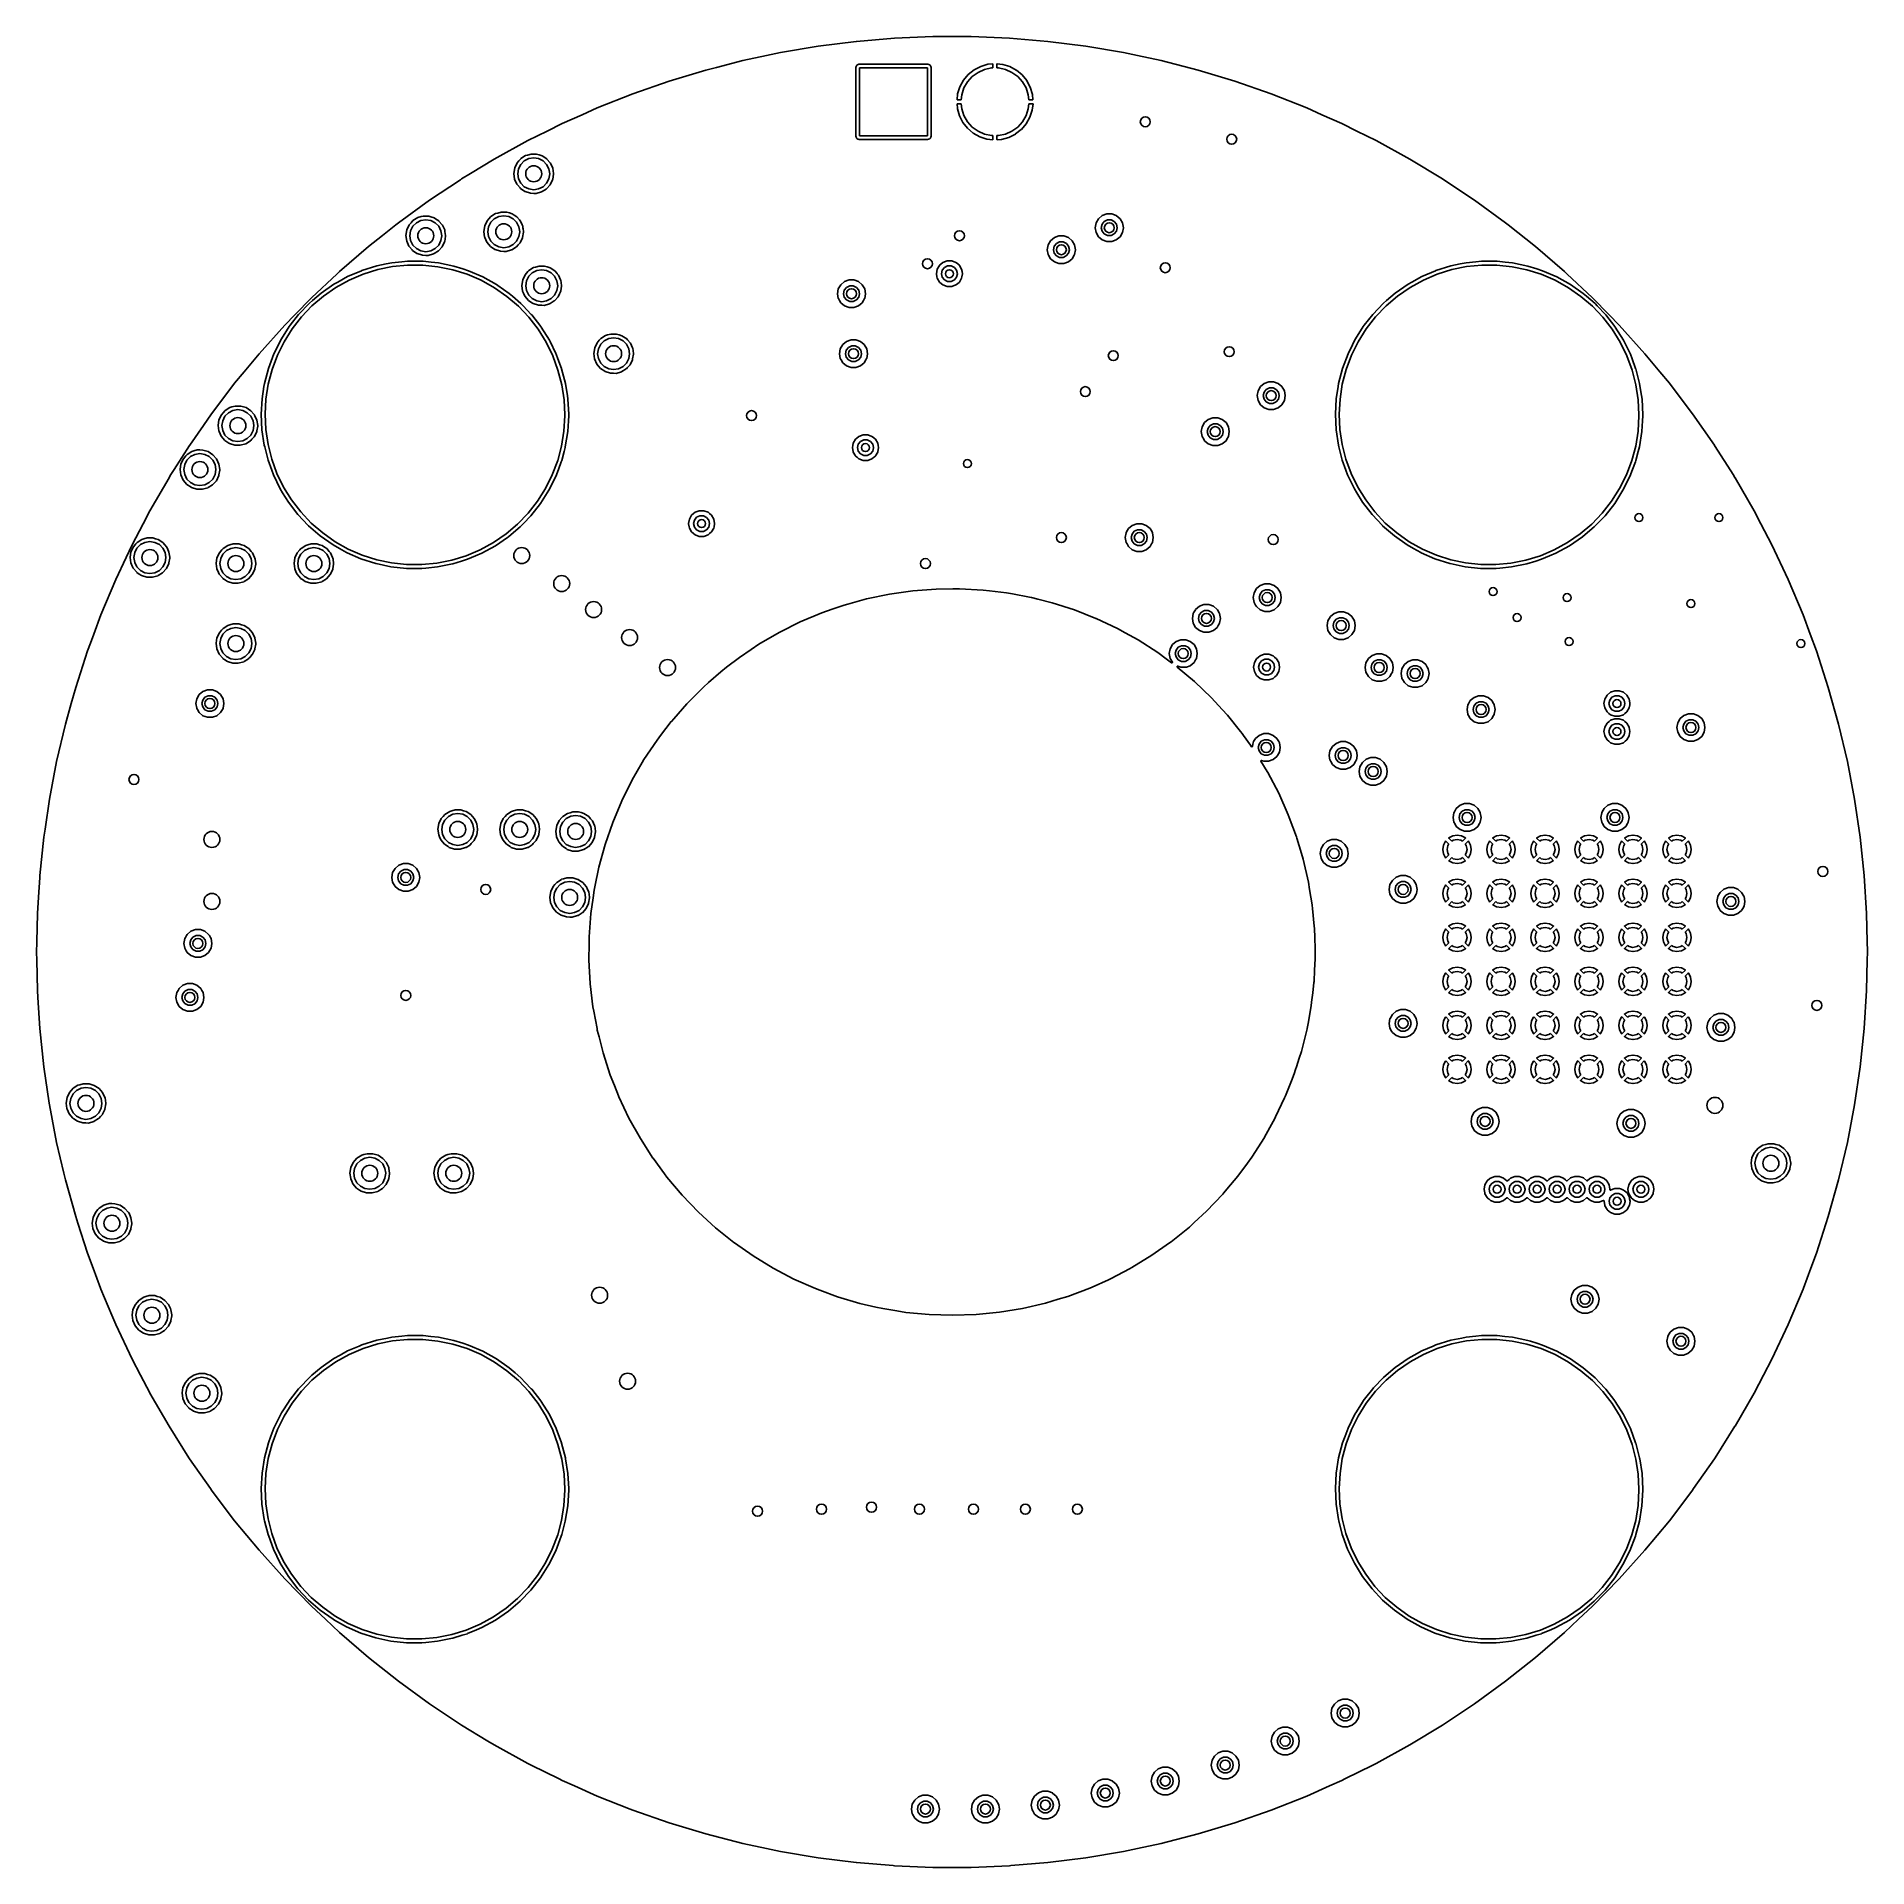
# Model space of a CAD drawing. Extents: x 115.8 to 161.6, y -138.2 to -92.4.
import ezdxf

# ---------------------------------------------------------------- set-up
doc = ezdxf.new("R2010")
doc.units = 0
doc.layers.add('BLACK', color=7, linetype='CONTINUOUS')

msp = doc.modelspace()

# ---------------------------------------------------------------- linework, layer by layer
at = {"layer": 'BLACK', "linetype": 'CONTINUOUS'}
for p, q in [((135.32, -92.6111), (136.271, -92.4909)), ((136.271, -92.4909), (136.272, -92.4909)), ((136.272, -92.4909), (137.227, -92.4107)), ((137.227, -92.4106), (138.185, -92.3705)), ((137.227, -92.4107), (137.227, -92.4106)), ((138.185, -92.3705), (138.186, -92.3705)), ((138.186, -92.3705), (139.144, -92.3705)), ((139.144, -92.3705), (139.145, -92.3705)), ((139.145, -92.3705), (140.103, -92.4106)), ((140.103, -92.4106), (140.103, -92.4107)), ((140.103, -92.4107), (141.058, -92.4909)), ((141.058, -92.4909), (141.059, -92.4909)), ((141.059, -92.4909), (142.01, -92.6111)), ((132.771, -93.1411), (133.436, -92.9706)), ((133.436, -92.9705), (134.022, -92.846)), ((133.436, -92.9706), (133.436, -92.9705)), ((134.022, -92.846), (134.374, -92.7711)), ((134.374, -92.771), (135.32, -92.6112)), ((134.374, -92.7711), (134.374, -92.771)), ((135.32, -92.6112), (135.32, -92.6111)), ((142.01, -92.6111), (142.01, -92.6112)), ((142.01, -92.6112), (142.956, -92.771)), ((142.956, -92.771), (142.956, -92.7711)), ((142.956, -92.7711), (143.308, -92.846)), ((143.308, -92.846), (143.894, -92.9705)), ((143.894, -92.9705), (143.894, -92.9706)), ((143.894, -92.9706), (144.823, -93.209)), ((131.589, -93.4862), (132.507, -93.2091)), ((132.507, -93.209), (132.771, -93.1411)), ((132.507, -93.2091), (132.507, -93.209)), ((136.265, -93.1158), (136.26, -93.1405)), ((136.26, -93.1405), (136.26, -93.1411)), ((136.26, -93.1411), (136.26, -94.8589)), ((136.285, -93.0848), (136.265, -93.1147)), ((136.265, -93.1147), (136.265, -93.1158)), ((136.265, -93.1158), (136.265, -93.1158)), ((136.315, -93.0648), (136.285, -93.0848)), ((136.33, -93.0616), (136.315, -93.0648)), ((136.341, -93.0596), (136.33, -93.0616)), ((137.2, -93.0595), (136.341, -93.0595)), ((136.341, -93.0595), (136.341, -93.0596)), ((136.341, -93.0596), (136.341, -93.0596)), ((136.35, -94.85), (136.35, -93.15)), ((136.35, -93.15), (138.05, -93.15)), ((138.058, -93.0595), (137.2, -93.0595)), ((138.05, -93.15), (138.05, -94.85)), ((138.059, -93.0595), (138.058, -93.0595)), ((138.059, -93.0596), (138.059, -93.0595)), ((138.084, -93.0645), (138.059, -93.0596)), ((138.059, -93.0596), (138.059, -93.0596)), ((138.085, -93.0648), (138.084, -93.0645)), ((138.084, -93.0645), (138.084, -93.0645)), ((138.115, -93.0848), (138.085, -93.0648)), ((138.135, -93.1147), (138.115, -93.0848)), ((138.14, -93.1411), (138.135, -93.1147)), ((138.14, -94.0519), (138.14, -93.1411)), ((139.072, -93.3184), (138.953, -93.4602)), ((139.052, -93.5004), (139.171, -93.3683)), ((139.073, -93.3176), (139.072, -93.3184)), ((139.217, -93.2016), (139.073, -93.3176)), ((139.171, -93.3683), (139.315, -93.2639)), ((139.218, -93.201), (139.217, -93.2016)), ((139.382, -93.1152), (139.218, -93.201)), ((139.315, -93.2639), (139.477, -93.1916)), ((139.383, -93.1148), (139.382, -93.1152)), ((139.561, -93.0625), (139.383, -93.1148)), ((139.477, -93.1916), (139.651, -93.1547)), ((139.562, -93.0623), (139.561, -93.0625)), ((139.688, -93.0508), (139.562, -93.0623)), ((139.651, -93.1547), (139.69, -93.1547)), ((139.689, -93.0513), (139.688, -93.0508)), ((139.69, -93.0529), (139.689, -93.0513)), ((139.69, -93.1547), (139.69, -93.0529)), ((139.791, -93.0507), (139.79, -93.0518)), ((139.79, -93.0518), (139.79, -93.1547)), ((139.79, -93.1547), (139.829, -93.1547)), ((139.792, -93.0502), (139.791, -93.0507)), ((139.931, -93.0648), (139.792, -93.0502)), ((139.829, -93.1547), (140.003, -93.1916)), ((139.932, -93.0651), (139.931, -93.0648)), ((140.109, -93.1198), (139.932, -93.0651)), ((140.003, -93.1916), (140.165, -93.2639)), ((140.11, -93.1203), (140.109, -93.1198)), ((140.273, -93.2083), (140.11, -93.1203)), ((140.165, -93.2639), (140.309, -93.3683)), ((140.274, -93.209), (140.273, -93.2083)), ((140.417, -93.327), (140.274, -93.209)), ((140.309, -93.3683), (140.428, -93.5004)), ((140.418, -93.3278), (140.417, -93.327)), ((140.535, -93.4713), (140.418, -93.3278)), ((144.823, -93.209), (144.823, -93.2091)), ((144.823, -93.2091), (145.741, -93.4862)), ((129.791, -94.1547), (130.683, -93.8018)), ((130.683, -93.8016), (131.588, -93.4863)), ((130.683, -93.8018), (130.683, -93.8016)), ((131.588, -93.4863), (131.589, -93.4862)), ((138.806, -93.8021), (138.79, -93.9477)), ((138.862, -93.6245), (138.806, -93.801)), ((138.806, -93.801), (138.806, -93.8021)), ((138.863, -93.6234), (138.862, -93.6245)), ((138.952, -93.4612), (138.863, -93.6234)), ((138.895, -93.95), (138.909, -93.8233)), ((138.909, -93.8233), (138.963, -93.6543)), ((138.953, -93.4602), (138.952, -93.4612)), ((138.963, -93.6543), (139.052, -93.5004)), ((140.428, -93.5004), (140.517, -93.6543)), ((140.517, -93.6543), (140.571, -93.8233)), ((140.535, -93.4722), (140.535, -93.4713)), ((140.622, -93.6357), (140.535, -93.4722)), ((140.571, -93.8233), (140.585, -93.95)), ((140.623, -93.6368), (140.622, -93.6357)), ((140.676, -93.814), (140.623, -93.6368)), ((140.676, -93.8152), (140.676, -93.814)), ((140.69, -93.9481), (140.676, -93.8152)), ((145.741, -93.4862), (145.742, -93.4863)), ((145.742, -93.4863), (146.647, -93.8016)), ((146.647, -93.8016), (146.647, -93.8018)), ((146.647, -93.8018), (147.539, -94.1547)), ((128.915, -94.5448), (129.41, -94.3243)), ((129.41, -94.3243), (129.791, -94.1549)), ((129.791, -94.1549), (129.791, -94.1547)), ((138.141, -94.8589), (138.14, -94.0519)), ((138.79, -93.9477), (138.79, -93.9494)), ((138.79, -93.9494), (138.791, -93.95)), ((138.791, -93.95), (138.895, -93.95)), ((138.793, -94.05), (138.791, -94.0507)), ((138.791, -94.0507), (138.791, -94.0519)), ((138.791, -94.0519), (138.801, -94.1718)), ((138.895, -94.05), (138.793, -94.05)), ((138.801, -94.1718), (138.801, -94.1729)), ((138.801, -94.1729), (138.852, -94.3509)), ((138.909, -94.1767), (138.895, -94.05)), ((138.963, -94.3457), (138.909, -94.1767)), ((139.052, -94.4996), (138.963, -94.3457)), ((140.517, -94.3457), (140.428, -94.4996)), ((140.571, -94.1767), (140.517, -94.3457)), ((140.585, -94.05), (140.571, -94.1767)), ((140.585, -93.95), (140.687, -93.95)), ((140.689, -94.05), (140.585, -94.05)), ((140.612, -94.3877), (140.671, -94.212)), ((140.671, -94.2109), (140.691, -94.0523)), ((140.671, -94.212), (140.671, -94.2109)), ((140.687, -93.95), (140.689, -93.9493)), ((140.689, -93.9493), (140.69, -93.9481)), ((140.691, -94.0506), (140.689, -94.05)), ((140.691, -94.0523), (140.691, -94.0506)), ((147.539, -94.1547), (147.539, -94.1549)), ((147.539, -94.1549), (147.92, -94.3243)), ((147.92, -94.3243), (148.415, -94.5448)), ((128.056, -94.9712), (128.536, -94.7331)), ((128.536, -94.7331), (128.915, -94.545)), ((128.915, -94.545), (128.915, -94.5448)), ((138.852, -94.3509), (138.853, -94.3519)), ((138.853, -94.3519), (138.937, -94.5166)), ((138.937, -94.5166), (138.938, -94.5176)), ((138.938, -94.5176), (139.053, -94.6627)), ((139.171, -94.6317), (139.052, -94.4996)), ((139.053, -94.6627), (139.054, -94.6635)), ((139.054, -94.6635), (139.195, -94.7835)), ((139.315, -94.7361), (139.171, -94.6317)), ((139.195, -94.7835), (139.196, -94.7841)), ((139.196, -94.7841), (139.357, -94.8745)), ((139.477, -94.8084), (139.315, -94.7361)), ((140.165, -94.7361), (140.003, -94.8084)), ((140.309, -94.6317), (140.165, -94.7361)), ((140.252, -94.8056), (140.398, -94.6916)), ((140.428, -94.4996), (140.309, -94.6317)), ((140.398, -94.6916), (140.399, -94.6909)), ((140.399, -94.6909), (140.52, -94.5507)), ((140.52, -94.5498), (140.612, -94.3888)), ((140.52, -94.5507), (140.52, -94.5498)), ((140.612, -94.3888), (140.612, -94.3877)), ((148.415, -94.5448), (148.415, -94.545)), ((148.415, -94.545), (148.794, -94.7331)), ((148.794, -94.7331), (149.274, -94.9712)), ((127.215, -95.4333), (128.056, -94.9715)), ((128.056, -94.9715), (128.056, -94.9712)), ((136.26, -94.8589), (136.265, -94.8853)), ((136.265, -94.8853), (136.265, -94.8863)), ((136.265, -94.8863), (136.275, -94.9006)), ((136.275, -94.9006), (136.285, -94.9152)), ((136.285, -94.9152), (136.286, -94.9159)), ((136.286, -94.9159), (136.31, -94.9324)), ((136.31, -94.9324), (136.315, -94.9352)), ((136.315, -94.9352), (136.316, -94.9355)), ((136.316, -94.9355), (136.316, -94.9355)), ((136.316, -94.9355), (136.341, -94.9404)), ((136.341, -94.9404), (136.341, -94.9404)), ((136.341, -94.9404), (136.341, -94.9405)), ((136.341, -94.9405), (137.2, -94.9405)), ((138.05, -94.85), (136.35, -94.85)), ((137.2, -94.9405), (138.059, -94.9405)), ((138.059, -94.9404), (138.07, -94.9384)), ((138.059, -94.9405), (138.059, -94.9404)), ((138.059, -94.9404), (138.059, -94.9404)), ((138.07, -94.9384), (138.085, -94.9352)), ((138.085, -94.9352), (138.09, -94.9324)), ((138.09, -94.9324), (138.114, -94.9159)), ((138.114, -94.9159), (138.115, -94.9152)), ((138.115, -94.9152), (138.125, -94.9003)), ((138.125, -94.9003), (138.135, -94.8863)), ((138.135, -94.8853), (138.141, -94.8589)), ((138.135, -94.8863), (138.135, -94.8853)), ((139.357, -94.8745), (139.358, -94.8749)), ((139.358, -94.8749), (139.534, -94.9322)), ((139.651, -94.8453), (139.477, -94.8084)), ((139.534, -94.9322), (139.536, -94.9324)), ((139.536, -94.9324), (139.688, -94.9505)), ((139.69, -94.8453), (139.651, -94.8453)), ((139.688, -94.9505), (139.689, -94.9501)), ((139.689, -94.9501), (139.69, -94.949)), ((139.69, -94.949), (139.69, -94.8453)), ((139.829, -94.8453), (139.79, -94.8453)), ((139.79, -94.8453), (139.79, -94.9467)), ((139.79, -94.9467), (139.791, -94.9481)), ((139.791, -94.9481), (139.793, -94.9488)), ((139.793, -94.9488), (139.905, -94.9401)), ((140.003, -94.8084), (139.829, -94.8453)), ((139.905, -94.9401), (139.906, -94.9399)), ((139.906, -94.9399), (140.085, -94.8901)), ((140.085, -94.8901), (140.086, -94.8897)), ((140.086, -94.8897), (140.251, -94.8063)), ((140.251, -94.8063), (140.252, -94.8056)), ((149.274, -94.9712), (149.274, -94.9715)), ((149.274, -94.9715), (150.115, -95.4333)), ((126.62, -95.7939), (127.215, -95.4336)), ((127.215, -95.4336), (127.215, -95.4333)), ((127.726, -95.6551), (127.704, -95.7939)), ((127.786, -95.5279), (127.726, -95.6551)), ((127.829, -95.4789), (127.786, -95.5279)), ((127.8, -95.8), (127.82, -95.6764)), ((127.82, -95.6764), (127.876, -95.5649)), ((127.878, -95.4232), (127.829, -95.4789)), ((127.876, -95.5649), (127.965, -95.4764)), ((127.879, -95.4226), (127.878, -95.4232)), ((127.878, -95.4232), (127.878, -95.4232)), ((127.998, -95.3477), (127.879, -95.4226)), ((127.965, -95.4764), (128.076, -95.4196)), ((128.049, -95.3331), (127.998, -95.3474)), ((127.998, -95.3474), (127.998, -95.3474)), ((127.998, -95.3474), (127.998, -95.3477)), ((128.133, -95.309), (128.049, -95.3331)), ((128.076, -95.4196), (128.2, -95.4)), ((128.134, -95.309), (128.133, -95.309)), ((128.2, -95.3095), (128.134, -95.309)), ((128.134, -95.309), (128.134, -95.309)), ((128.273, -95.3099), (128.2, -95.3095)), ((128.2, -95.4), (128.324, -95.4196)), ((128.274, -95.3101), (128.273, -95.3099)), ((128.341, -95.33), (128.274, -95.3101)), ((128.274, -95.3101), (128.274, -95.3101)), ((128.324, -95.4196), (128.435, -95.4764)), ((128.408, -95.3502), (128.341, -95.33)), ((128.526, -95.4266), (128.408, -95.3502)), ((128.435, -95.4764), (128.524, -95.5649)), ((128.524, -95.5649), (128.58, -95.6764)), ((128.532, -95.4336), (128.526, -95.4266)), ((128.614, -95.5287), (128.532, -95.4336)), ((128.58, -95.6764), (128.6, -95.8)), ((128.617, -95.533), (128.614, -95.5287)), ((128.676, -95.6609), (128.617, -95.533)), ((128.676, -95.6617), (128.676, -95.6609)), ((128.695, -95.7931), (128.676, -95.6617)), ((150.115, -95.4333), (150.115, -95.4336)), ((150.115, -95.4336), (150.935, -95.9302)), ((125.596, -96.4609), (126.365, -95.9498)), ((126.365, -95.9498), (126.395, -95.9304)), ((126.395, -95.9302), (126.62, -95.7939)), ((126.395, -95.9304), (126.395, -95.9302)), ((127.704, -95.7939), (127.723, -95.9333)), ((127.723, -95.9333), (127.779, -96.0619)), ((127.779, -96.0619), (127.793, -96.0777)), ((127.793, -96.0777), (127.858, -96.1549)), ((127.82, -95.9236), (127.8, -95.8)), ((127.876, -96.0351), (127.82, -95.9236)), ((127.858, -96.1549), (127.87, -96.1694)), ((127.87, -96.1694), (127.87, -96.1699)), ((127.87, -96.1699), (127.87, -96.1699)), ((127.87, -96.1699), (127.978, -96.2412)), ((127.965, -96.1236), (127.876, -96.0351)), ((128.076, -96.1804), (127.965, -96.1236)), ((128.435, -96.1236), (128.324, -96.1804)), ((128.524, -96.0351), (128.435, -96.1236)), ((128.517, -96.1813), (128.611, -96.0771)), ((128.58, -95.9236), (128.524, -96.0351)), ((128.6, -95.8), (128.58, -95.9236)), ((128.611, -96.0771), (128.672, -95.9507)), ((128.672, -95.9507), (128.675, -95.9324)), ((128.675, -95.9324), (128.695, -95.8125)), ((128.696, -95.8), (128.695, -95.7931)), ((128.695, -95.8121), (128.696, -95.8)), ((128.695, -95.8125), (128.695, -95.8121)), ((150.935, -95.9302), (150.935, -95.9304)), ((150.935, -95.9304), (150.965, -95.9498)), ((150.965, -95.9498), (151.734, -96.4609)), ((124.82, -97.0247), (125.596, -96.4612)), ((125.596, -96.4612), (125.596, -96.4609)), ((127.978, -96.2412), (127.987, -96.2473)), ((127.987, -96.2473), (128.121, -96.2892)), ((128.2, -96.2), (128.076, -96.1804)), ((128.121, -96.2892), (128.2, -96.2906)), ((128.324, -96.1804), (128.2, -96.2)), ((128.2, -96.2906), (128.26, -96.2917)), ((128.26, -96.2917), (128.26, -96.2917)), ((128.26, -96.2917), (128.261, -96.2917)), ((128.261, -96.2917), (128.397, -96.2548)), ((128.397, -96.2548), (128.409, -96.2475)), ((128.409, -96.2475), (128.516, -96.1817)), ((128.516, -96.1817), (128.517, -96.1813)), ((128.516, -96.1817), (128.516, -96.1817)), ((151.734, -96.4609), (151.734, -96.4612)), ((151.734, -96.4612), (152.51, -97.0247)), ((124.417, -97.3439), (124.752, -97.0787)), ((124.752, -97.0787), (124.82, -97.025)), ((124.82, -97.025), (124.82, -97.0247)), ((125.086, -97.0779), (125.026, -97.2051)), ((125.133, -97.0247), (125.086, -97.0779)), ((125.178, -96.9732), (125.133, -97.0247)), ((125.176, -97.1149), (125.265, -97.0264)), ((125.179, -96.9726), (125.178, -96.9732)), ((125.178, -96.9732), (125.178, -96.9732)), ((125.298, -96.8977), (125.179, -96.9726)), ((125.265, -97.0264), (125.376, -96.9696)), ((125.383, -96.8732), (125.298, -96.8974)), ((125.298, -96.8974), (125.298, -96.8974)), ((125.298, -96.8974), (125.298, -96.8977)), ((125.376, -96.9696), (125.5, -96.95)), ((125.433, -96.859), (125.383, -96.8732)), ((125.434, -96.859), (125.433, -96.859)), ((125.5, -96.8595), (125.434, -96.859)), ((125.434, -96.859), (125.434, -96.859)), ((125.573, -96.8599), (125.5, -96.8595)), ((125.5, -96.95), (125.624, -96.9696)), ((125.574, -96.8601), (125.573, -96.8599)), ((125.631, -96.8772), (125.574, -96.8601)), ((125.574, -96.8601), (125.574, -96.8601)), ((125.624, -96.9696), (125.735, -97.0264)), ((125.708, -96.9002), (125.631, -96.8772)), ((125.709, -96.9006), (125.708, -96.9002)), ((125.745, -96.9245), (125.709, -96.9006)), ((125.735, -97.0264), (125.824, -97.1149)), ((125.826, -96.9766), (125.745, -96.9245)), ((125.831, -96.9824), (125.826, -96.9766)), ((125.914, -97.0787), (125.831, -96.9824)), ((125.917, -97.083), (125.914, -97.0787)), ((125.918, -97.0838), (125.917, -97.083)), ((125.973, -97.2044), (125.918, -97.0838)), ((125.918, -97.0838), (125.918, -97.0838)), ((127.036, -96.9779), (126.976, -97.1051)), ((127.079, -96.9289), (127.036, -96.9779)), ((127.07, -97.1264), (127.126, -97.0149)), ((127.128, -96.8732), (127.079, -96.9289)), ((127.126, -97.0149), (127.215, -96.9264)), ((127.129, -96.8726), (127.128, -96.8732)), ((127.128, -96.8732), (127.128, -96.8732)), ((127.248, -96.7977), (127.129, -96.8726)), ((127.215, -96.9264), (127.326, -96.8696)), ((127.299, -96.7831), (127.248, -96.7974)), ((127.248, -96.7974), (127.248, -96.7974)), ((127.248, -96.7974), (127.248, -96.7977)), ((127.383, -96.759), (127.299, -96.7831)), ((127.326, -96.8696), (127.45, -96.85)), ((127.384, -96.759), (127.383, -96.759)), ((127.45, -96.7595), (127.384, -96.759)), ((127.384, -96.759), (127.384, -96.759)), ((127.523, -96.7599), (127.45, -96.7595)), ((127.45, -96.85), (127.574, -96.8696)), ((127.524, -96.7601), (127.523, -96.7599)), ((127.591, -96.78), (127.524, -96.7601)), ((127.524, -96.7601), (127.524, -96.7601)), ((127.574, -96.8696), (127.685, -96.9264)), ((127.658, -96.8002), (127.591, -96.78)), ((127.659, -96.8006), (127.658, -96.8002)), ((127.714, -96.8364), (127.659, -96.8006)), ((127.685, -96.9264), (127.774, -97.0149)), ((127.776, -96.8766), (127.714, -96.8364)), ((127.774, -97.0149), (127.83, -97.1264)), ((127.843, -96.9548), (127.776, -96.8766)), ((127.864, -96.9787), (127.843, -96.9548)), ((127.867, -96.983), (127.864, -96.9787)), ((127.868, -96.9838), (127.867, -96.983)), ((127.91, -97.0773), (127.868, -96.9838)), ((127.868, -96.9838), (127.868, -96.9838)), ((127.926, -97.1109), (127.91, -97.0773)), ((142.27, -97.03), (142.249, -97.15)), ((142.273, -97.025), (142.27, -97.03)), ((142.331, -96.9254), (142.273, -97.025)), ((142.425, -96.8462), (142.331, -96.9245)), ((142.331, -96.9245), (142.331, -96.9254)), ((142.4, -97.1497), (142.42, -97.063)), ((142.42, -97.063), (142.475, -96.9935)), ((142.539, -96.8045), (142.425, -96.8462)), ((142.475, -96.9935), (142.556, -96.955)), ((142.661, -96.8045), (142.539, -96.8045)), ((142.556, -96.955), (142.645, -96.955)), ((142.645, -96.955), (142.725, -96.9937)), ((142.775, -96.8462), (142.661, -96.8045)), ((142.725, -96.9937), (142.78, -97.0633)), ((142.869, -96.9245), (142.775, -96.8462)), ((142.78, -97.0633), (142.8, -97.15)), ((142.869, -96.9254), (142.869, -96.9245)), ((142.927, -97.025), (142.869, -96.9254)), ((142.93, -97.03), (142.927, -97.025)), ((142.951, -97.15), (142.93, -97.03)), ((152.51, -97.0247), (152.51, -97.025)), ((152.51, -97.025), (152.578, -97.0787)), ((152.578, -97.0787), (153.261, -97.6204)), ((124.068, -97.6204), (124.417, -97.3439)), ((125.026, -97.2051), (125.004, -97.3439)), ((125.004, -97.3439), (125.023, -97.4833)), ((125.023, -97.4833), (125.079, -97.6119)), ((125.1, -97.35), (125.12, -97.2264)), ((125.12, -97.4736), (125.1, -97.35)), ((125.12, -97.2264), (125.176, -97.1149)), ((125.176, -97.5851), (125.12, -97.4736)), ((125.824, -97.1149), (125.88, -97.2264)), ((125.88, -97.4736), (125.824, -97.5851)), ((125.88, -97.2264), (125.9, -97.35)), ((125.9, -97.35), (125.88, -97.4736)), ((125.911, -97.6271), (125.972, -97.5007)), ((125.972, -97.5007), (125.973, -97.4955)), ((125.976, -97.2109), (125.973, -97.2044)), ((125.973, -97.4955), (125.995, -97.3625)), ((125.976, -97.2117), (125.976, -97.2109)), ((125.98, -97.2439), (125.976, -97.2117)), ((125.995, -97.3431), (125.98, -97.2439)), ((125.996, -97.35), (125.995, -97.3431)), ((125.995, -97.3621), (125.996, -97.35)), ((125.995, -97.3625), (125.995, -97.3621)), ((126.976, -97.1051), (126.954, -97.2439)), ((126.954, -97.2439), (126.973, -97.3833)), ((126.973, -97.3833), (126.973, -97.384)), ((126.973, -97.384), (126.973, -97.384)), ((126.973, -97.384), (126.979, -97.3968)), ((126.979, -97.3968), (127.029, -97.5119)), ((127.029, -97.5119), (127.12, -97.6194)), ((127.05, -97.25), (127.07, -97.1264)), ((127.07, -97.3736), (127.05, -97.25)), ((127.126, -97.4851), (127.07, -97.3736)), ((127.215, -97.5736), (127.126, -97.4851)), ((127.774, -97.4851), (127.685, -97.5736)), ((127.83, -97.3736), (127.774, -97.4851)), ((127.814, -97.5791), (127.861, -97.5271)), ((127.83, -97.1264), (127.85, -97.25)), ((127.85, -97.25), (127.83, -97.3736)), ((127.861, -97.5271), (127.922, -97.4007)), ((127.922, -97.4007), (127.923, -97.3962)), ((127.923, -97.3962), (127.945, -97.2625)), ((127.931, -97.15), (127.926, -97.1109)), ((127.935, -97.1789), (127.931, -97.15)), ((127.945, -97.2431), (127.935, -97.1789)), ((127.946, -97.25), (127.945, -97.2431)), ((127.945, -97.2621), (127.946, -97.25)), ((127.945, -97.2625), (127.945, -97.2621)), ((141.131, -97.4745), (141.07, -97.58)), ((141.225, -97.3962), (141.131, -97.4745)), ((141.22, -97.613), (141.275, -97.5435)), ((141.339, -97.3545), (141.225, -97.3962)), ((141.275, -97.5435), (141.356, -97.505)), ((141.461, -97.3545), (141.339, -97.3545)), ((141.356, -97.505), (141.445, -97.505)), ((141.445, -97.505), (141.525, -97.5437)), ((141.575, -97.3962), (141.461, -97.3545)), ((141.525, -97.5437), (141.58, -97.6133)), ((141.669, -97.4745), (141.575, -97.3962)), ((141.73, -97.58), (141.669, -97.4745)), ((142.249, -97.15), (142.27, -97.27)), ((142.27, -97.27), (142.331, -97.3755)), ((142.331, -97.3755), (142.425, -97.4538)), ((142.42, -97.2364), (142.4, -97.1497)), ((142.475, -97.3061), (142.42, -97.2364)), ((142.425, -97.4538), (142.539, -97.4955)), ((142.555, -97.3449), (142.475, -97.3061)), ((142.539, -97.4955), (142.661, -97.4955)), ((142.644, -97.3451), (142.555, -97.3449)), ((142.724, -97.3067), (142.644, -97.3451)), ((142.661, -97.4955), (142.775, -97.4538)), ((142.78, -97.2374), (142.724, -97.3067)), ((142.775, -97.4538), (142.869, -97.3755)), ((142.8, -97.1507), (142.78, -97.2374)), ((142.8, -97.15), (142.8, -97.1507)), ((142.869, -97.3755), (142.93, -97.27)), ((142.93, -97.27), (142.951, -97.15)), ((123.342, -98.2472), (124.068, -97.6208)), ((124.068, -97.6208), (124.068, -97.6204)), ((124.903, -98.003), (124.655, -98.0277)), ((125.042, -97.9891), (124.903, -98.003)), ((125.237, -97.9894), (125.042, -97.9891)), ((125.079, -97.6119), (125.093, -97.6277)), ((125.093, -97.6277), (125.157, -97.7044)), ((125.157, -97.7044), (125.17, -97.7194)), ((125.17, -97.7194), (125.17, -97.7199)), ((125.17, -97.7199), (125.17, -97.7199)), ((125.17, -97.7199), (125.278, -97.7912)), ((125.265, -97.6736), (125.176, -97.5851)), ((125.431, -97.9898), (125.237, -97.9894)), ((125.376, -97.7304), (125.265, -97.6736)), ((125.278, -97.7912), (125.287, -97.7973)), ((125.287, -97.7973), (125.421, -97.8392)), ((125.5, -97.75), (125.376, -97.7304)), ((125.421, -97.8392), (125.5, -97.8406)), ((125.632, -98.0105), (125.431, -97.9898)), ((125.431, -97.9898), (125.431, -97.9898)), ((125.431, -97.9898), (125.431, -97.9898)), ((125.431, -97.9898), (125.431, -97.9898)), ((125.431, -97.9898), (125.431, -97.9898)), ((125.624, -97.7304), (125.5, -97.75)), ((125.5, -97.8406), (125.56, -97.8417)), ((125.56, -97.8417), (125.56, -97.8417)), ((125.56, -97.8417), (125.561, -97.8417)), ((125.561, -97.8417), (125.697, -97.8048)), ((125.735, -97.6736), (125.624, -97.7304)), ((125.697, -97.8048), (125.709, -97.7975)), ((125.709, -97.7975), (125.816, -97.7317)), ((125.824, -97.5851), (125.735, -97.6736)), ((125.816, -97.7317), (125.817, -97.7313)), ((125.816, -97.7317), (125.816, -97.7317)), ((125.817, -97.7313), (125.911, -97.6271)), ((127.12, -97.6194), (127.12, -97.6199)), ((127.12, -97.6199), (127.12, -97.6199)), ((127.12, -97.6199), (127.228, -97.6912)), ((127.326, -97.6304), (127.215, -97.5736)), ((127.228, -97.6912), (127.237, -97.6973)), ((127.237, -97.6973), (127.371, -97.7392)), ((127.45, -97.65), (127.326, -97.6304)), ((127.371, -97.7392), (127.45, -97.7406)), ((127.574, -97.6304), (127.45, -97.65)), ((127.45, -97.7406), (127.51, -97.7417)), ((127.51, -97.7417), (127.51, -97.7417)), ((127.51, -97.7417), (127.511, -97.7417)), ((127.511, -97.7417), (127.647, -97.7048)), ((127.685, -97.5736), (127.574, -97.6304)), ((127.647, -97.7048), (127.655, -97.7)), ((127.655, -97.7), (127.656, -97.699)), ((127.656, -97.699), (127.766, -97.6317)), ((127.766, -97.6317), (127.767, -97.6313)), ((127.766, -97.6317), (127.766, -97.6317)), ((127.767, -97.6313), (127.771, -97.6264)), ((127.771, -97.6264), (127.814, -97.5791)), ((138.543, -97.9795), (138.437, -98.0182)), ((138.657, -97.9795), (138.543, -97.9795)), ((138.763, -98.0182), (138.657, -97.9795)), ((141.07, -97.58), (141.049, -97.7)), ((141.049, -97.7), (141.07, -97.82)), ((141.07, -97.82), (141.071, -97.8209)), ((141.071, -97.8209), (141.071, -97.8209)), ((141.071, -97.8209), (141.081, -97.8392)), ((141.081, -97.8392), (141.131, -97.9255)), ((141.131, -97.9255), (141.225, -98.0038)), ((141.2, -97.6997), (141.22, -97.613)), ((141.22, -97.7864), (141.2, -97.6997)), ((141.275, -97.8561), (141.22, -97.7864)), ((141.225, -98.0038), (141.339, -98.0455)), ((141.355, -97.8949), (141.275, -97.8561)), ((141.444, -97.8951), (141.355, -97.8949)), ((141.524, -97.8567), (141.444, -97.8951)), ((141.461, -98.0455), (141.575, -98.0038)), ((141.58, -97.7874), (141.524, -97.8567)), ((141.575, -98.0038), (141.669, -97.9255)), ((141.58, -97.6133), (141.6, -97.7)), ((141.6, -97.7007), (141.58, -97.7874)), ((141.6, -97.7), (141.6, -97.7007)), ((141.669, -97.9255), (141.719, -97.8392)), ((141.719, -97.8392), (141.729, -97.8209)), ((141.729, -97.8209), (141.73, -97.82)), ((141.729, -97.8209), (141.729, -97.8209)), ((141.751, -97.7), (141.73, -97.58)), ((141.73, -97.82), (141.751, -97.7)), ((151.773, -98.003), (151.525, -98.0277)), ((151.912, -97.9891), (151.773, -98.003)), ((152.107, -97.9894), (151.912, -97.9891)), ((152.301, -97.9898), (152.107, -97.9894)), ((152.302, -97.9898), (152.301, -97.9898)), ((152.301, -97.9898), (152.301, -97.9898)), ((152.301, -97.9898), (152.301, -97.9898)), ((152.502, -98.0105), (152.302, -97.9898)), ((152.302, -97.9898), (152.302, -97.9898)), ((153.261, -97.6204), (153.262, -97.6208)), ((153.262, -97.6208), (153.988, -98.2472)), ((122.643, -98.9038), (123.286, -98.3)), ((123.254, -98.6428), (123.586, -98.4595)), ((123.286, -98.3), (123.342, -98.2475)), ((123.544, -98.3738), (123.298, -98.5098)), ((123.342, -98.2475), (123.342, -98.2472)), ((123.889, -98.2266), (123.544, -98.3736)), ((123.544, -98.3736), (123.544, -98.3736)), ((123.544, -98.3736), (123.544, -98.3737)), ((123.544, -98.3737), (123.544, -98.3738)), ((123.544, -98.3738), (123.544, -98.3738)), ((123.586, -98.4595), (123.935, -98.3106)), ((123.902, -98.221), (123.889, -98.2266)), ((124.274, -98.1053), (123.902, -98.221)), ((123.935, -98.3106), (124.297, -98.1978)), ((124.51, -98.0572), (124.274, -98.1053)), ((124.297, -98.1978), (124.669, -98.1221)), ((124.655, -98.0278), (124.51, -98.0572)), ((124.655, -98.0277), (124.655, -98.0277)), ((124.655, -98.0277), (124.655, -98.0277)), ((124.655, -98.0277), (124.655, -98.0278)), ((124.655, -98.0278), (124.655, -98.0278)), ((124.669, -98.1221), (125.047, -98.0844)), ((125.047, -98.0844), (125.426, -98.0851)), ((125.426, -98.0851), (125.804, -98.1241)), ((125.818, -98.0298), (125.632, -98.0105)), ((125.804, -98.1241), (126.175, -98.201)), ((126.199, -98.1087), (125.818, -98.0298)), ((126.175, -98.201), (126.537, -98.3151)), ((126.429, -98.181), (126.199, -98.1087)), ((126.57, -98.2256), (126.429, -98.181)), ((126.537, -98.3151), (126.886, -98.4652)), ((126.57, -98.2257), (126.57, -98.2256)), ((126.57, -98.2256), (126.57, -98.2256)), ((126.928, -98.3796), (126.57, -98.2257)), ((126.886, -98.4652), (127.217, -98.6498)), ((127.268, -98.5688), (126.928, -98.3796)), ((127.926, -98.4551), (127.904, -98.5939)), ((127.986, -98.3279), (127.926, -98.4551)), ((128.057, -98.2473), (127.986, -98.3279)), ((128.02, -98.4764), (128.076, -98.3649)), ((128.078, -98.2232), (128.057, -98.2473)), ((128.076, -98.3649), (128.165, -98.2764)), ((128.079, -98.2226), (128.078, -98.2232)), ((128.078, -98.2232), (128.078, -98.2232)), ((128.198, -98.1477), (128.079, -98.2226)), ((128.165, -98.2764), (128.276, -98.2196)), ((128.249, -98.1331), (128.198, -98.1474)), ((128.198, -98.1474), (128.198, -98.1474)), ((128.198, -98.1474), (128.198, -98.1477)), ((128.333, -98.109), (128.249, -98.1331)), ((128.276, -98.2196), (128.4, -98.2)), ((128.334, -98.109), (128.333, -98.109)), ((128.4, -98.1095), (128.334, -98.109)), ((128.334, -98.109), (128.334, -98.109)), ((128.473, -98.1099), (128.4, -98.1095)), ((128.4, -98.2), (128.524, -98.2196)), ((128.474, -98.1101), (128.473, -98.1099)), ((128.541, -98.13), (128.474, -98.1101)), ((128.474, -98.1101), (128.474, -98.1101)), ((128.524, -98.2196), (128.635, -98.2764)), ((128.608, -98.1502), (128.541, -98.13)), ((128.726, -98.2266), (128.608, -98.1502)), ((128.635, -98.2764), (128.724, -98.3649)), ((128.724, -98.3649), (128.78, -98.4764)), ((128.788, -98.299), (128.726, -98.2266)), ((128.789, -98.3), (128.788, -98.299)), ((128.814, -98.3287), (128.789, -98.3)), ((128.817, -98.333), (128.814, -98.3287)), ((128.818, -98.3338), (128.817, -98.333)), ((128.873, -98.4544), (128.818, -98.3338)), ((128.818, -98.3338), (128.818, -98.3338)), ((128.876, -98.4609), (128.873, -98.4544)), ((128.876, -98.4617), (128.876, -98.4609)), ((128.895, -98.5931), (128.876, -98.4617)), ((136.089, -98.4545), (135.975, -98.4962)), ((136.211, -98.4545), (136.089, -98.4545)), ((136.325, -98.4962), (136.211, -98.4545)), ((138.284, -98.2473), (138.275, -98.3)), ((138.275, -98.3), (138.275, -98.301)), ((138.275, -98.301), (138.289, -98.3796)), ((138.294, -98.1897), (138.284, -98.2473)), ((138.289, -98.3796), (138.294, -98.4113)), ((138.351, -98.0908), (138.294, -98.1887)), ((138.294, -98.1887), (138.294, -98.1897)), ((138.294, -98.1897), (138.294, -98.1897)), ((138.294, -98.4113), (138.351, -98.5092)), ((138.423, -98.0298), (138.351, -98.0902)), ((138.351, -98.0902), (138.351, -98.0902)), ((138.351, -98.0902), (138.351, -98.0908)), ((138.4, -98.2997), (138.42, -98.213)), ((138.42, -98.3864), (138.4, -98.2997)), ((138.42, -98.213), (138.475, -98.1435)), ((138.475, -98.4561), (138.42, -98.3864)), ((138.437, -98.0182), (138.423, -98.0298)), ((138.475, -98.1435), (138.556, -98.105)), ((138.555, -98.4949), (138.475, -98.4561)), ((138.556, -98.105), (138.645, -98.105)), ((138.724, -98.4567), (138.644, -98.4951)), ((138.645, -98.105), (138.725, -98.1437)), ((138.78, -98.3874), (138.724, -98.4567)), ((138.725, -98.1437), (138.78, -98.2133)), ((138.777, -98.0298), (138.763, -98.0182)), ((138.849, -98.0902), (138.777, -98.0298)), ((138.78, -98.2133), (138.8, -98.3)), ((138.8, -98.3007), (138.78, -98.3874)), ((138.8, -98.3), (138.8, -98.3007)), ((138.849, -98.0908), (138.849, -98.0902)), ((138.849, -98.0902), (138.849, -98.0902)), ((138.906, -98.1887), (138.849, -98.0908)), ((138.849, -98.5092), (138.906, -98.4113)), ((138.906, -98.1897), (138.906, -98.1887)), ((138.916, -98.2473), (138.906, -98.1897)), ((138.906, -98.1897), (138.906, -98.1897)), ((138.906, -98.4113), (138.911, -98.3796)), ((138.911, -98.3796), (138.925, -98.301)), ((138.925, -98.3), (138.916, -98.2473)), ((138.925, -98.301), (138.925, -98.3)), ((141.339, -98.0455), (141.461, -98.0455)), ((150.124, -98.6428), (150.456, -98.4595)), ((150.414, -98.3738), (150.168, -98.5098)), ((150.415, -98.3736), (150.414, -98.3737)), ((150.414, -98.3737), (150.414, -98.3738)), ((150.414, -98.3738), (150.414, -98.3738)), ((150.759, -98.2266), (150.415, -98.3736)), ((150.415, -98.3736), (150.415, -98.3736)), ((150.456, -98.4595), (150.805, -98.3106)), ((150.772, -98.221), (150.759, -98.2266)), ((151.144, -98.1053), (150.772, -98.221)), ((150.805, -98.3106), (151.167, -98.1978)), ((151.38, -98.0572), (151.144, -98.1053)), ((151.167, -98.1978), (151.539, -98.1221)), ((151.525, -98.0278), (151.38, -98.0572)), ((151.525, -98.0277), (151.525, -98.0277)), ((151.525, -98.0277), (151.525, -98.0277)), ((151.525, -98.0277), (151.525, -98.0278)), ((151.525, -98.0278), (151.525, -98.0278)), ((151.539, -98.1221), (151.917, -98.0844)), ((151.917, -98.0844), (152.296, -98.0851)), ((152.296, -98.0851), (152.674, -98.1241)), ((152.688, -98.0298), (152.502, -98.0105)), ((152.674, -98.1241), (153.045, -98.201)), ((153.069, -98.1087), (152.688, -98.0298)), ((153.045, -98.201), (153.407, -98.3151)), ((153.299, -98.181), (153.069, -98.1087)), ((153.44, -98.2256), (153.299, -98.181)), ((153.407, -98.3151), (153.756, -98.4652)), ((153.44, -98.2257), (153.44, -98.2256)), ((153.44, -98.2256), (153.44, -98.2256)), ((153.798, -98.3796), (153.44, -98.2257)), ((153.756, -98.4652), (154.087, -98.6498)), ((154.138, -98.5688), (153.798, -98.3796)), ((153.988, -98.2472), (153.988, -98.2475)), ((153.988, -98.2475), (154.044, -98.3)), ((154.044, -98.3), (154.687, -98.9038)), ((122.228, -99.3277), (122.643, -98.9041)), ((122.643, -98.9041), (122.643, -98.9038)), ((122.653, -99.1053), (122.942, -98.8589)), ((122.883, -98.7834), (122.665, -98.9699)), ((122.884, -98.7832), (122.883, -98.7834)), ((122.883, -98.7834), (122.883, -98.7834)), ((123.204, -98.5617), (122.884, -98.7832)), ((122.942, -98.8589), (123.254, -98.6428)), ((123.298, -98.5098), (123.204, -98.5617)), ((127.217, -98.6498), (127.528, -98.8669)), ((127.268, -98.569), (127.268, -98.5688)), ((127.304, -98.5939), (127.268, -98.569)), ((127.268, -98.569), (127.268, -98.569)), ((127.587, -98.7913), (127.304, -98.5939)), ((127.528, -98.8669), (127.816, -99.1143)), ((127.587, -98.7915), (127.587, -98.7913)), ((127.587, -98.7913), (127.587, -98.7913)), ((127.587, -98.7916), (127.587, -98.7915)), ((127.668, -98.8611), (127.587, -98.7916)), ((127.587, -98.7916), (127.587, -98.7916)), ((127.882, -99.0452), (127.668, -98.8611)), ((127.904, -98.5939), (127.923, -98.7333)), ((127.923, -98.7333), (127.923, -98.734)), ((127.923, -98.734), (127.923, -98.734)), ((127.923, -98.734), (127.945, -98.7832)), ((127.945, -98.7832), (127.979, -98.8619)), ((127.979, -98.8619), (128.07, -98.9694)), ((128, -98.6), (128.02, -98.4764)), ((128.02, -98.7236), (128, -98.6)), ((128.076, -98.8351), (128.02, -98.7236)), ((128.165, -98.9236), (128.076, -98.8351)), ((128.276, -98.9804), (128.165, -98.9236)), ((128.635, -98.9236), (128.524, -98.9804)), ((128.724, -98.8351), (128.635, -98.9236)), ((128.717, -98.9813), (128.811, -98.8771)), ((128.78, -98.7236), (128.724, -98.8351)), ((128.78, -98.4764), (128.8, -98.6)), ((128.8, -98.6), (128.78, -98.7236)), ((128.811, -98.8771), (128.848, -98.8)), ((128.848, -98.8), (128.872, -98.7507)), ((128.872, -98.7507), (128.875, -98.7324)), ((128.875, -98.7324), (128.895, -98.6125)), ((128.896, -98.6), (128.895, -98.5931)), ((128.895, -98.6121), (128.896, -98.6)), ((128.895, -98.6125), (128.895, -98.6121)), ((135.82, -98.68), (135.799, -98.8)), ((135.799, -98.8), (135.82, -98.92)), ((135.881, -98.5745), (135.82, -98.68)), ((135.82, -98.92), (135.821, -98.9209)), ((135.821, -98.9209), (135.821, -98.9209)), ((135.821, -98.9209), (135.849, -98.9694)), ((135.975, -98.4962), (135.881, -98.5745)), ((135.95, -98.7997), (135.97, -98.713)), ((135.97, -98.8864), (135.95, -98.7997)), ((135.97, -98.713), (136.025, -98.6435)), ((136.025, -98.9561), (135.97, -98.8864)), ((136.025, -98.6435), (136.106, -98.605)), ((136.106, -98.605), (136.195, -98.605)), ((136.195, -98.605), (136.275, -98.6437)), ((136.33, -98.8874), (136.274, -98.9567)), ((136.275, -98.6437), (136.33, -98.7133)), ((136.419, -98.5745), (136.325, -98.4962)), ((136.33, -98.7133), (136.35, -98.8)), ((136.35, -98.8007), (136.33, -98.8874)), ((136.35, -98.8), (136.35, -98.8007)), ((136.48, -98.68), (136.419, -98.5745)), ((136.451, -98.9694), (136.479, -98.9209)), ((136.479, -98.9209), (136.48, -98.92)), ((136.479, -98.9209), (136.479, -98.9209)), ((136.501, -98.8), (136.48, -98.68)), ((136.48, -98.92), (136.501, -98.8)), ((138.351, -98.5092), (138.351, -98.5098)), ((138.351, -98.5098), (138.351, -98.5098)), ((138.351, -98.5098), (138.4, -98.5505)), ((138.4, -98.5505), (138.437, -98.5818)), ((138.437, -98.5818), (138.543, -98.6205)), ((138.543, -98.6205), (138.657, -98.6205)), ((138.644, -98.4951), (138.555, -98.4949)), ((138.657, -98.6205), (138.763, -98.5818)), ((138.763, -98.5818), (138.8, -98.5505)), ((138.8, -98.5505), (138.849, -98.5098)), ((138.849, -98.5098), (138.849, -98.5092)), ((138.849, -98.5098), (138.849, -98.5098)), ((149.523, -99.1053), (149.812, -98.8589)), ((149.754, -98.7834), (149.535, -98.9699)), ((150.074, -98.5617), (149.754, -98.7832)), ((149.754, -98.7832), (149.754, -98.7834)), ((149.754, -98.7834), (149.754, -98.7834)), ((149.812, -98.8589), (150.124, -98.6428)), ((150.168, -98.5098), (150.074, -98.5617)), ((154.087, -98.6498), (154.398, -98.8669)), ((154.138, -98.569), (154.138, -98.5688)), ((154.457, -98.7913), (154.138, -98.569)), ((154.138, -98.569), (154.138, -98.569)), ((154.398, -98.8669), (154.686, -99.1143)), ((154.457, -98.7915), (154.457, -98.7913)), ((154.457, -98.7913), (154.457, -98.7913)), ((154.457, -98.7916), (154.457, -98.7915)), ((154.538, -98.8611), (154.457, -98.7916)), ((154.457, -98.7916), (154.457, -98.7916)), ((154.752, -99.0452), (154.538, -98.8611)), ((154.687, -98.9038), (154.687, -98.9041)), ((154.687, -98.9041), (155.102, -99.3277)), ((121.972, -99.589), (122.228, -99.3277)), ((122.319, -99.3175), (122.107, -99.589)), ((122.158, -99.679), (122.391, -99.3796)), ((122.588, -99.0362), (122.319, -99.317)), ((122.319, -99.317), (122.319, -99.3173)), ((122.319, -99.3173), (122.319, -99.3175)), ((122.319, -99.3175), (122.319, -99.3175)), ((122.391, -99.3796), (122.653, -99.1053)), ((122.665, -98.9699), (122.588, -99.0359)), ((122.588, -99.0359), (122.588, -99.0362)), ((122.588, -99.0362), (122.588, -99.0362)), ((127.816, -99.1143), (128.077, -99.3895)), ((127.937, -99.1032), (127.882, -99.0452)), ((128.14, -99.3173), (127.937, -99.1032)), ((128.07, -98.9694), (128.07, -98.9699)), ((128.07, -98.9699), (128.07, -98.9699)), ((128.07, -98.9699), (128.153, -99.0246)), ((128.15, -99.3274), (128.14, -99.3173)), ((128.15, -99.3277), (128.15, -99.3274)), ((128.379, -99.6243), (128.15, -99.3277)), ((128.15, -99.3277), (128.15, -99.3277)), ((128.153, -99.0246), (128.187, -99.0473)), ((128.187, -99.0473), (128.321, -99.0892)), ((128.4, -99), (128.276, -98.9804)), ((128.321, -99.0892), (128.4, -99.0906)), ((128.524, -98.9804), (128.4, -99)), ((128.4, -99.0906), (128.46, -99.0917)), ((128.46, -99.0917), (128.46, -99.0917)), ((128.46, -99.0917), (128.461, -99.0917)), ((128.461, -99.0917), (128.597, -99.0548)), ((128.597, -99.0548), (128.609, -99.0475)), ((128.609, -99.0475), (128.716, -98.9817)), ((128.716, -98.9817), (128.717, -98.9813)), ((128.716, -98.9817), (128.716, -98.9817)), ((135.849, -98.9694), (135.881, -99.0255)), ((135.881, -99.0255), (135.975, -99.1038)), ((135.975, -99.1038), (136.089, -99.1455)), ((136.105, -98.9949), (136.025, -98.9561)), ((136.089, -99.1455), (136.211, -99.1455)), ((136.194, -98.9951), (136.105, -98.9949)), ((136.274, -98.9567), (136.194, -98.9951)), ((136.211, -99.1455), (136.325, -99.1038)), ((136.325, -99.1038), (136.419, -99.0255)), ((136.419, -99.0255), (136.451, -98.9694)), ((149.189, -99.3175), (148.977, -99.589)), ((149.028, -99.679), (149.261, -99.3796)), ((149.458, -99.0362), (149.189, -99.317)), ((149.189, -99.317), (149.189, -99.3173)), ((149.189, -99.3173), (149.189, -99.3175)), ((149.189, -99.3175), (149.189, -99.3175)), ((149.261, -99.3796), (149.523, -99.1053)), ((149.535, -98.9699), (149.458, -99.0359)), ((149.458, -99.0359), (149.458, -99.0362)), ((149.458, -99.0362), (149.458, -99.0362)), ((154.686, -99.1143), (154.947, -99.3895)), ((154.807, -99.1032), (154.752, -99.0452)), ((155.01, -99.3173), (154.807, -99.1032)), ((155.02, -99.3274), (155.01, -99.3173)), ((155.02, -99.3277), (155.02, -99.3274)), ((155.249, -99.6243), (155.02, -99.3277)), ((155.02, -99.3277), (155.02, -99.3277)), ((155.102, -99.3277), (155.358, -99.589)), ((121.331, -100.301), (121.972, -99.5894)), ((122.08, -99.6246), (121.89, -99.9272)), ((121.956, -100), (122.158, -99.679)), ((121.972, -99.5894), (121.972, -99.589)), ((122.107, -99.589), (122.08, -99.6243)), ((122.08, -99.6243), (122.08, -99.6246)), ((128.077, -99.3895), (128.309, -99.6898)), ((128.309, -99.6898), (128.51, -100.012)), ((128.388, -99.6353), (128.379, -99.6243)), ((128.593, -99.9656), (128.388, -99.6353)), ((130.049, -99.8331), (129.998, -99.8474)), ((130.133, -99.809), (130.049, -99.8331)), ((130.134, -99.809), (130.133, -99.809)), ((130.2, -99.8095), (130.134, -99.809)), ((130.134, -99.809), (130.134, -99.809)), ((130.273, -99.8099), (130.2, -99.8095)), ((130.274, -99.8101), (130.273, -99.8099)), ((130.341, -99.83), (130.274, -99.8101)), ((130.274, -99.8101), (130.274, -99.8101)), ((130.408, -99.8502), (130.341, -99.83)), ((148.95, -99.6246), (148.76, -99.9272)), ((148.827, -100), (149.028, -99.679)), ((148.977, -99.589), (148.95, -99.6243)), ((148.95, -99.6243), (148.95, -99.6246)), ((154.947, -99.3895), (155.179, -99.6898)), ((155.179, -99.6898), (155.38, -100.012)), ((155.258, -99.6353), (155.249, -99.6243)), ((155.463, -99.9656), (155.258, -99.6353)), ((155.358, -99.589), (155.358, -99.5894)), ((155.358, -99.5894), (155.999, -100.301)), ((121.813, -100.075), (121.701, -100.303)), ((121.788, -100.341), (121.956, -100)), ((121.873, -99.9542), (121.813, -100.075)), ((121.89, -99.9272), (121.873, -99.9539)), ((121.873, -99.9539), (121.873, -99.9542)), ((121.873, -99.9542), (121.873, -99.9542)), ((128.51, -100.012), (128.677, -100.353)), ((128.593, -99.9659), (128.593, -99.9656)), ((128.609, -99.9968), (128.593, -99.9659)), ((128.593, -99.9659), (128.593, -99.9659)), ((128.754, -100.294), (128.609, -99.9968)), ((128.764, -100.315), (128.754, -100.294)), ((129.726, -100.155), (129.704, -100.294)), ((129.704, -100.294), (129.723, -100.433)), ((129.786, -100.028), (129.726, -100.155)), ((129.841, -99.9659), (129.786, -100.028)), ((129.8, -100.3), (129.82, -100.176)), ((129.82, -100.176), (129.876, -100.065)), ((129.878, -99.9232), (129.841, -99.9659)), ((129.876, -100.065), (129.965, -99.9764)), ((129.879, -99.9226), (129.878, -99.9232)), ((129.878, -99.9232), (129.878, -99.9232)), ((129.998, -99.8477), (129.879, -99.9226)), ((129.965, -99.9764), (130.076, -99.9196)), ((129.998, -99.8474), (129.998, -99.8474)), ((129.998, -99.8474), (129.998, -99.8477)), ((130.076, -99.9196), (130.2, -99.9)), ((130.2, -99.9), (130.324, -99.9196)), ((130.324, -99.9196), (130.435, -99.9764)), ((130.526, -99.9266), (130.408, -99.8502)), ((130.435, -99.9764), (130.524, -100.065)), ((130.524, -100.065), (130.58, -100.176)), ((130.55, -99.9545), (130.526, -99.9266)), ((130.614, -100.029), (130.55, -99.9545)), ((130.58, -100.176), (130.6, -100.3)), ((130.617, -100.033), (130.614, -100.029)), ((130.618, -100.034), (130.617, -100.033)), ((130.673, -100.154), (130.618, -100.034)), ((130.618, -100.034), (130.618, -100.034)), ((130.676, -100.161), (130.673, -100.154)), ((130.676, -100.162), (130.676, -100.161)), ((130.695, -100.293), (130.676, -100.162)), ((130.696, -100.3), (130.695, -100.293)), ((135.87, -100.18), (135.849, -100.3)), ((135.931, -100.074), (135.87, -100.18)), ((136.025, -99.9962), (135.931, -100.074)), ((136, -100.3), (136.02, -100.213)), ((136.02, -100.213), (136.075, -100.143)), ((136.139, -99.9545), (136.025, -99.9962)), ((136.075, -100.143), (136.156, -100.105)), ((136.261, -99.9545), (136.139, -99.9545)), ((136.156, -100.105), (136.245, -100.105)), ((136.245, -100.105), (136.325, -100.144)), ((136.375, -99.9962), (136.261, -99.9545)), ((136.325, -100.144), (136.38, -100.213)), ((136.469, -100.074), (136.375, -99.9962)), ((136.38, -100.213), (136.4, -100.3)), ((136.53, -100.18), (136.469, -100.074)), ((136.551, -100.3), (136.53, -100.18)), ((148.683, -100.075), (148.571, -100.303)), ((148.658, -100.341), (148.827, -100)), ((148.743, -99.9542), (148.683, -100.075)), ((148.76, -99.9272), (148.743, -99.9539)), ((148.743, -99.9539), (148.743, -99.9542)), ((148.743, -99.9542), (148.743, -99.9542)), ((155.38, -100.012), (155.547, -100.353)), ((155.463, -99.9659), (155.463, -99.9656)), ((155.479, -99.9968), (155.463, -99.9659)), ((155.463, -99.9659), (155.463, -99.9659)), ((155.634, -100.315), (155.479, -99.9968)), ((120.719, -101.041), (120.955, -100.755)), ((120.955, -100.755), (121.33, -100.302)), ((121.33, -100.302), (121.331, -100.301)), ((121.33, -100.302), (121.33, -100.302)), ((121.564, -100.667), (121.532, -100.792)), ((121.559, -101.063), (121.655, -100.696)), ((121.565, -100.667), (121.564, -100.667)), ((121.564, -100.667), (121.564, -100.667)), ((121.701, -100.303), (121.565, -100.667)), ((121.565, -100.667), (121.565, -100.667)), ((121.655, -100.696), (121.788, -100.341)), ((121.701, -100.303), (121.701, -100.303)), ((121.701, -100.303), (121.701, -100.303)), ((128.677, -100.353), (128.808, -100.709)), ((128.808, -100.432), (128.764, -100.315)), ((128.895, -100.667), (128.808, -100.432)), ((128.808, -100.709), (128.903, -101.076)), ((128.899, -100.68), (128.895, -100.667)), ((128.994, -101.046), (128.899, -100.68)), ((128.899, -100.68), (128.899, -100.68)), ((128.899, -100.68), (128.899, -100.68)), ((129.723, -100.433), (129.779, -100.562)), ((129.779, -100.562), (129.815, -100.604)), ((129.82, -100.424), (129.8, -100.3)), ((129.815, -100.604), (129.868, -100.667)), ((129.876, -100.535), (129.82, -100.424)), ((129.868, -100.667), (129.87, -100.669)), ((129.87, -100.669), (129.87, -100.67)), ((129.87, -100.67), (129.87, -100.67)), ((129.87, -100.67), (129.978, -100.741)), ((129.965, -100.624), (129.876, -100.535)), ((130.076, -100.68), (129.965, -100.624)), ((129.978, -100.741), (129.987, -100.747)), ((129.987, -100.747), (130.121, -100.789)), ((130.2, -100.7), (130.076, -100.68)), ((130.324, -100.68), (130.2, -100.7)), ((130.261, -100.792), (130.397, -100.755)), ((130.435, -100.624), (130.324, -100.68)), ((130.397, -100.755), (130.409, -100.748)), ((130.409, -100.748), (130.516, -100.682)), ((130.524, -100.535), (130.435, -100.624)), ((130.516, -100.682), (130.517, -100.681)), ((130.516, -100.682), (130.516, -100.682)), ((130.517, -100.681), (130.518, -100.68)), ((130.518, -100.68), (130.54, -100.655)), ((130.58, -100.424), (130.524, -100.535)), ((130.54, -100.655), (130.611, -100.577)), ((130.6, -100.3), (130.58, -100.424)), ((130.611, -100.577), (130.672, -100.451)), ((130.672, -100.451), (130.675, -100.432)), ((130.675, -100.432), (130.695, -100.313)), ((130.695, -100.312), (130.696, -100.3)), ((130.695, -100.313), (130.695, -100.312)), ((135.849, -100.3), (135.87, -100.42)), ((135.87, -100.42), (135.871, -100.421)), ((135.871, -100.421), (135.871, -100.421)), ((135.871, -100.421), (135.888, -100.451)), ((135.888, -100.451), (135.931, -100.526)), ((135.931, -100.526), (136.025, -100.604)), ((136.02, -100.386), (136, -100.3)), ((136.075, -100.456), (136.02, -100.386)), ((136.025, -100.604), (136.139, -100.645)), ((136.155, -100.495), (136.075, -100.456)), ((136.139, -100.645), (136.261, -100.645)), ((136.244, -100.495), (136.155, -100.495)), ((136.324, -100.457), (136.244, -100.495)), ((136.261, -100.645), (136.375, -100.604)), ((136.38, -100.387), (136.324, -100.457)), ((136.375, -100.604), (136.469, -100.526)), ((136.4, -100.301), (136.38, -100.387)), ((136.4, -100.3), (136.4, -100.301)), ((136.469, -100.526), (136.512, -100.451)), ((136.512, -100.451), (136.529, -100.421)), ((136.529, -100.421), (136.53, -100.42)), ((136.529, -100.421), (136.529, -100.421)), ((136.53, -100.42), (136.551, -100.3)), ((148.434, -100.667), (148.402, -100.792)), ((148.429, -101.063), (148.526, -100.696)), ((148.435, -100.667), (148.434, -100.667)), ((148.434, -100.667), (148.434, -100.667)), ((148.571, -100.303), (148.435, -100.667)), ((148.435, -100.667), (148.435, -100.667)), ((148.526, -100.696), (148.658, -100.341)), ((148.571, -100.303), (148.571, -100.303)), ((148.571, -100.303), (148.571, -100.303)), ((155.547, -100.353), (155.678, -100.709)), ((155.678, -100.432), (155.634, -100.315)), ((155.765, -100.667), (155.678, -100.432)), ((155.678, -100.709), (155.773, -101.076)), ((155.769, -100.68), (155.765, -100.667)), ((155.77, -100.68), (155.769, -100.68)), ((155.864, -101.046), (155.77, -100.68)), ((155.77, -100.68), (155.77, -100.68)), ((155.999, -100.301), (156, -100.302)), ((156, -100.302), (156, -100.302)), ((156, -100.302), (156.375, -100.755)), ((156.375, -100.755), (156.611, -101.041)), ((120.198, -101.727), (120.719, -101.041)), ((120.719, -101.041), (120.719, -101.041)), ((121.453, -101.125), (121.406, -101.428)), ((121.466, -101.044), (121.453, -101.125)), ((121.532, -100.792), (121.466, -101.044)), ((121.466, -101.044), (121.466, -101.044)), ((121.466, -101.044), (121.466, -101.044)), ((121.5, -101.438), (121.559, -101.063)), ((128.903, -101.076), (128.961, -101.451)), ((128.997, -101.057), (128.994, -101.046)), ((129.042, -101.349), (128.997, -101.057)), ((128.997, -101.057), (128.997, -101.057)), ((128.997, -101.057), (128.997, -101.057)), ((130.121, -100.789), (130.2, -100.791)), ((130.2, -100.791), (130.26, -100.792)), ((130.26, -100.792), (130.26, -100.792)), ((130.26, -100.792), (130.261, -100.792)), ((146.381, -101.124), (146.32, -101.23)), ((146.475, -101.046), (146.381, -101.124)), ((146.47, -101.263), (146.525, -101.193)), ((146.589, -101.004), (146.475, -101.046)), ((146.525, -101.193), (146.606, -101.155)), ((146.711, -101.004), (146.589, -101.004)), ((146.606, -101.155), (146.695, -101.155)), ((146.695, -101.155), (146.775, -101.194)), ((146.825, -101.046), (146.711, -101.004)), ((146.775, -101.194), (146.83, -101.263)), ((146.919, -101.124), (146.825, -101.046)), ((146.98, -101.23), (146.919, -101.124)), ((148.323, -101.125), (148.276, -101.428)), ((148.336, -101.044), (148.323, -101.125)), ((148.402, -100.792), (148.336, -101.044)), ((148.336, -101.044), (148.336, -101.044)), ((148.336, -101.044), (148.336, -101.044)), ((148.371, -101.438), (148.429, -101.063)), ((155.773, -101.076), (155.831, -101.451)), ((155.867, -101.057), (155.864, -101.046)), ((155.912, -101.349), (155.867, -101.057)), ((155.867, -101.057), (155.867, -101.057)), ((155.867, -101.057), (155.867, -101.057)), ((156.611, -101.041), (156.611, -101.041)), ((156.611, -101.041), (157.132, -101.727)), ((120.598, -101.648), (120.479, -101.723)), ((120.649, -101.633), (120.598, -101.647)), ((120.598, -101.647), (120.598, -101.647)), ((120.598, -101.647), (120.598, -101.648)), ((120.733, -101.609), (120.649, -101.633)), ((120.734, -101.609), (120.733, -101.609)), ((120.8, -101.609), (120.734, -101.609)), ((120.734, -101.609), (120.734, -101.609)), ((120.873, -101.61), (120.8, -101.609)), ((120.874, -101.61), (120.873, -101.61)), ((120.941, -101.63), (120.874, -101.61)), ((120.874, -101.61), (120.874, -101.61)), ((121.008, -101.65), (120.941, -101.63)), ((121.126, -101.727), (121.008, -101.65)), ((121.406, -101.428), (121.385, -101.817)), ((121.48, -101.817), (121.5, -101.438)), ((128.961, -101.451), (128.98, -101.83)), ((129.042, -101.35), (129.042, -101.349)), ((129.056, -101.441), (129.042, -101.35)), ((129.075, -101.817), (129.056, -101.441)), ((146.32, -101.23), (146.299, -101.35)), ((146.299, -101.35), (146.32, -101.47)), ((146.32, -101.47), (146.381, -101.576)), ((146.381, -101.576), (146.475, -101.654)), ((146.45, -101.35), (146.47, -101.263)), ((146.47, -101.436), (146.45, -101.35)), ((146.525, -101.506), (146.47, -101.436)), ((146.475, -101.654), (146.589, -101.695)), ((146.605, -101.545), (146.525, -101.506)), ((146.694, -101.545), (146.605, -101.545)), ((146.774, -101.507), (146.694, -101.545)), ((146.711, -101.695), (146.825, -101.654)), ((146.83, -101.437), (146.774, -101.507)), ((146.825, -101.654), (146.919, -101.576)), ((146.83, -101.263), (146.85, -101.35)), ((146.85, -101.351), (146.83, -101.437)), ((146.85, -101.35), (146.85, -101.351)), ((146.919, -101.576), (146.98, -101.47)), ((147.001, -101.35), (146.98, -101.23)), ((146.98, -101.47), (147.001, -101.35)), ((148.276, -101.428), (148.255, -101.817)), ((148.35, -101.817), (148.371, -101.438)), ((155.831, -101.451), (155.85, -101.83)), ((155.926, -101.441), (155.912, -101.349)), ((155.945, -101.83), (155.926, -101.441)), ((119.594, -102.589), (119.938, -102.094)), ((119.938, -102.094), (120.139, -101.805)), ((120.139, -101.805), (120.198, -101.727)), ((120.139, -101.805), (120.139, -101.805)), ((120.326, -101.955), (120.304, -102.094)), ((120.304, -102.094), (120.323, -102.233)), ((120.386, -101.828), (120.326, -101.955)), ((120.429, -101.779), (120.386, -101.828)), ((120.4, -102.1), (120.42, -101.976)), ((120.42, -102.224), (120.4, -102.1)), ((120.42, -101.976), (120.476, -101.865)), ((120.478, -101.723), (120.429, -101.779)), ((120.476, -101.865), (120.565, -101.776)), ((120.479, -101.723), (120.478, -101.723)), ((120.478, -101.723), (120.478, -101.723)), ((120.565, -101.776), (120.676, -101.72)), ((120.676, -101.72), (120.8, -101.7)), ((120.8, -101.7), (120.924, -101.72)), ((120.924, -101.72), (121.035, -101.776)), ((121.035, -101.776), (121.124, -101.865)), ((121.124, -101.865), (121.18, -101.976)), ((121.203, -101.817), (121.126, -101.727)), ((121.126, -101.727), (121.126, -101.727)), ((121.18, -101.976), (121.2, -102.1)), ((121.2, -102.1), (121.18, -102.224)), ((121.215, -101.83), (121.203, -101.817)), ((121.217, -101.833), (121.215, -101.83)), ((121.218, -101.834), (121.217, -101.833)), ((121.228, -101.857), (121.218, -101.834)), ((121.218, -101.834), (121.218, -101.834)), ((121.276, -101.961), (121.228, -101.857)), ((121.275, -102.232), (121.295, -102.113)), ((121.276, -101.962), (121.276, -101.961)), ((121.295, -102.093), (121.276, -101.962)), ((121.296, -102.1), (121.295, -102.093)), ((121.295, -102.112), (121.296, -102.1)), ((121.295, -102.113), (121.295, -102.112)), ((121.385, -101.817), (121.403, -102.205)), ((121.498, -102.196), (121.48, -101.817)), ((128.98, -101.856), (128.958, -102.235)), ((128.98, -101.83), (128.98, -101.856)), ((129.053, -102.245), (129.068, -101.979)), ((129.068, -101.979), (129.075, -101.857)), ((129.075, -101.83), (129.075, -101.817)), ((129.075, -101.857), (129.075, -101.83)), ((129.075, -101.857), (129.075, -101.857)), ((129.075, -101.857), (129.075, -101.857)), ((144.92, -102.13), (144.899, -102.25)), ((144.981, -102.024), (144.92, -102.13)), ((145.075, -101.946), (144.981, -102.024)), ((145.07, -102.163), (145.125, -102.093)), ((145.189, -101.904), (145.075, -101.946)), ((145.125, -102.093), (145.206, -102.055)), ((145.311, -101.904), (145.189, -101.904)), ((145.206, -102.055), (145.295, -102.055)), ((145.295, -102.055), (145.375, -102.094)), ((145.425, -101.946), (145.311, -101.904)), ((145.375, -102.094), (145.43, -102.163)), ((145.519, -102.024), (145.425, -101.946)), ((145.58, -102.13), (145.519, -102.024)), ((145.601, -102.25), (145.58, -102.13)), ((146.589, -101.695), (146.711, -101.695)), ((148.255, -101.817), (148.273, -102.205)), ((148.368, -102.196), (148.35, -101.817)), ((155.85, -101.856), (155.828, -102.235)), ((155.85, -101.83), (155.85, -101.856)), ((155.923, -102.245), (155.938, -101.979)), ((155.938, -101.979), (155.945, -101.857)), ((155.945, -101.857), (155.945, -101.83)), ((155.945, -101.857), (155.945, -101.857)), ((155.945, -101.857), (155.945, -101.857)), ((157.132, -101.727), (157.191, -101.805)), ((157.191, -101.805), (157.191, -101.805)), ((157.191, -101.805), (157.736, -102.589)), ((119.592, -102.592), (119.594, -102.589)), ((120.323, -102.233), (120.323, -102.234)), ((120.323, -102.234), (120.323, -102.234)), ((120.323, -102.234), (120.328, -102.246)), ((120.328, -102.246), (120.379, -102.362)), ((120.379, -102.362), (120.47, -102.469)), ((120.476, -102.335), (120.42, -102.224)), ((120.47, -102.469), (120.47, -102.47)), ((120.47, -102.47), (120.47, -102.47)), ((120.47, -102.47), (120.572, -102.538)), ((120.565, -102.424), (120.476, -102.335)), ((120.676, -102.48), (120.565, -102.424)), ((120.572, -102.538), (120.587, -102.547)), ((120.587, -102.547), (120.721, -102.589)), ((120.8, -102.5), (120.676, -102.48)), ((120.721, -102.589), (120.8, -102.591)), ((120.924, -102.48), (120.8, -102.5)), ((120.861, -102.592), (120.997, -102.555)), ((121.035, -102.424), (120.924, -102.48)), ((120.997, -102.555), (120.999, -102.553)), ((120.999, -102.553), (121.116, -102.482)), ((121.124, -102.335), (121.035, -102.424)), ((121.116, -102.482), (121.117, -102.481)), ((121.116, -102.482), (121.116, -102.482)), ((121.117, -102.481), (121.123, -102.475)), ((121.123, -102.475), (121.152, -102.442)), ((121.18, -102.224), (121.124, -102.335)), ((121.152, -102.442), (121.211, -102.377)), ((121.211, -102.377), (121.272, -102.251)), ((121.272, -102.251), (121.275, -102.232)), ((121.403, -102.205), (121.46, -102.59)), ((121.554, -102.571), (121.498, -102.196)), ((121.648, -102.939), (121.554, -102.571)), ((128.958, -102.235), (128.898, -102.61)), ((128.991, -102.629), (129.052, -102.25)), ((129.052, -102.25), (129.053, -102.245)), ((136.194, -102.54), (136.185, -102.593)), ((136.251, -102.441), (136.194, -102.539)), ((136.194, -102.539), (136.194, -102.54)), ((136.194, -102.54), (136.194, -102.54)), ((136.326, -102.378), (136.251, -102.44)), ((136.251, -102.44), (136.251, -102.44)), ((136.251, -102.44), (136.251, -102.441)), ((136.3, -102.65), (136.32, -102.563)), ((136.32, -102.563), (136.375, -102.493)), ((136.337, -102.368), (136.326, -102.378)), ((136.443, -102.329), (136.337, -102.368)), ((136.375, -102.493), (136.456, -102.455)), ((136.557, -102.329), (136.443, -102.329)), ((136.456, -102.455), (136.545, -102.455)), ((136.545, -102.455), (136.625, -102.494)), ((136.663, -102.368), (136.557, -102.329)), ((136.625, -102.494), (136.68, -102.563)), ((136.674, -102.378), (136.663, -102.368)), ((136.749, -102.44), (136.674, -102.378)), ((136.68, -102.563), (136.7, -102.65)), ((136.749, -102.441), (136.749, -102.44)), ((136.749, -102.44), (136.749, -102.44)), ((136.806, -102.539), (136.749, -102.441)), ((136.806, -102.54), (136.806, -102.539)), ((136.815, -102.593), (136.806, -102.54)), ((136.806, -102.54), (136.806, -102.54)), ((144.899, -102.25), (144.92, -102.37)), ((144.92, -102.37), (144.921, -102.371)), ((144.921, -102.371), (144.921, -102.371)), ((144.921, -102.371), (144.961, -102.44)), ((144.961, -102.44), (144.981, -102.476)), ((144.981, -102.476), (145.075, -102.554)), ((145.05, -102.25), (145.07, -102.163)), ((145.07, -102.336), (145.05, -102.25)), ((145.125, -102.406), (145.07, -102.336)), ((145.075, -102.554), (145.189, -102.596)), ((145.205, -102.445), (145.125, -102.406)), ((145.294, -102.445), (145.205, -102.445)), ((145.374, -102.407), (145.294, -102.445)), ((145.311, -102.596), (145.425, -102.554)), ((145.43, -102.337), (145.374, -102.407)), ((145.425, -102.554), (145.519, -102.476)), ((145.43, -102.163), (145.45, -102.25)), ((145.45, -102.251), (145.43, -102.337)), ((145.45, -102.25), (145.45, -102.251)), ((145.519, -102.476), (145.539, -102.44)), ((145.539, -102.44), (145.579, -102.371)), ((145.579, -102.371), (145.58, -102.37)), ((145.579, -102.371), (145.579, -102.371)), ((145.58, -102.37), (145.601, -102.25)), ((148.273, -102.205), (148.33, -102.59)), ((148.424, -102.571), (148.368, -102.196)), ((148.518, -102.939), (148.424, -102.571)), ((155.828, -102.235), (155.768, -102.61)), ((155.861, -102.629), (155.923, -102.245)), ((157.736, -102.589), (157.738, -102.592)), ((119.21, -103.194), (119.591, -102.593)), ((119.436, -102.928), (119.376, -103.055)), ((119.497, -102.858), (119.436, -102.928)), ((119.47, -103.076), (119.526, -102.965)), ((119.528, -102.823), (119.497, -102.858)), ((119.526, -102.965), (119.615, -102.876)), ((119.529, -102.823), (119.528, -102.823)), ((119.528, -102.823), (119.528, -102.823)), ((119.648, -102.748), (119.529, -102.823)), ((119.591, -102.593), (119.592, -102.592)), ((119.615, -102.876), (119.726, -102.82)), ((119.699, -102.733), (119.648, -102.747)), ((119.648, -102.747), (119.648, -102.747)), ((119.648, -102.747), (119.648, -102.748)), ((119.783, -102.709), (119.699, -102.733)), ((119.726, -102.82), (119.85, -102.8)), ((119.784, -102.709), (119.783, -102.709)), ((119.85, -102.709), (119.784, -102.709)), ((119.784, -102.709), (119.784, -102.709)), ((119.923, -102.71), (119.85, -102.709)), ((119.85, -102.8), (119.974, -102.82)), ((119.924, -102.71), (119.923, -102.71)), ((119.991, -102.73), (119.924, -102.71)), ((119.924, -102.71), (119.924, -102.71)), ((119.974, -102.82), (120.085, -102.876)), ((120.058, -102.75), (119.991, -102.73)), ((120.176, -102.827), (120.058, -102.75)), ((120.085, -102.876), (120.174, -102.965)), ((120.174, -102.965), (120.23, -103.076)), ((120.264, -102.929), (120.176, -102.827)), ((120.176, -102.827), (120.176, -102.827)), ((120.267, -102.933), (120.264, -102.929)), ((120.268, -102.934), (120.267, -102.933)), ((120.301, -103.006), (120.268, -102.934)), ((120.268, -102.934), (120.268, -102.934)), ((120.326, -103.061), (120.301, -103.006)), ((120.8, -102.591), (120.86, -102.592)), ((120.86, -102.592), (120.86, -102.592)), ((120.86, -102.592), (120.861, -102.592)), ((121.46, -102.59), (121.46, -102.59)), ((121.46, -102.59), (121.46, -102.59)), ((121.46, -102.59), (121.47, -102.629)), ((121.47, -102.629), (121.556, -102.967)), ((121.556, -102.967), (121.557, -102.967)), ((121.557, -102.967), (121.557, -102.967)), ((121.557, -102.967), (121.646, -103.212)), ((121.778, -103.295), (121.648, -102.939)), ((128.8, -102.976), (128.666, -103.331)), ((128.898, -102.61), (128.8, -102.976)), ((128.818, -103.2), (128.891, -103.006)), ((128.891, -103.005), (128.901, -102.97)), ((128.891, -103.006), (128.891, -103.005)), ((128.891, -103.006), (128.891, -103.006)), ((128.901, -102.97), (128.959, -102.751)), ((128.959, -102.751), (128.986, -102.65)), ((128.986, -102.65), (128.991, -102.629)), ((136.185, -102.593), (136.175, -102.65)), ((136.175, -102.65), (136.175, -102.651)), ((136.175, -102.651), (136.192, -102.75)), ((136.192, -102.75), (136.194, -102.761)), ((136.194, -102.761), (136.251, -102.859)), ((136.251, -102.859), (136.251, -102.86)), ((136.251, -102.86), (136.251, -102.86)), ((136.251, -102.86), (136.3, -102.9)), ((136.32, -102.736), (136.3, -102.65)), ((136.3, -102.9), (136.337, -102.932)), ((136.375, -102.806), (136.32, -102.736)), ((136.337, -102.932), (136.443, -102.971)), ((136.455, -102.845), (136.375, -102.806)), ((136.443, -102.971), (136.557, -102.971)), ((136.544, -102.845), (136.455, -102.845)), ((136.624, -102.807), (136.544, -102.845)), ((136.557, -102.971), (136.663, -102.932)), ((136.68, -102.737), (136.624, -102.807)), ((136.663, -102.932), (136.7, -102.9)), ((136.7, -102.651), (136.68, -102.737)), ((136.7, -102.65), (136.7, -102.651)), ((136.7, -102.9), (136.749, -102.86)), ((136.749, -102.859), (136.806, -102.761)), ((136.749, -102.86), (136.749, -102.859)), ((136.749, -102.86), (136.749, -102.86)), ((136.806, -102.761), (136.808, -102.75)), ((136.808, -102.75), (136.825, -102.651)), ((136.825, -102.65), (136.815, -102.593)), ((136.825, -102.651), (136.825, -102.65)), ((145.189, -102.596), (145.311, -102.596)), ((148.33, -102.59), (148.331, -102.59)), ((148.331, -102.59), (148.331, -102.59)), ((148.331, -102.59), (148.34, -102.629)), ((148.34, -102.629), (148.427, -102.967)), ((148.427, -102.967), (148.427, -102.967)), ((148.427, -102.967), (148.427, -102.967)), ((148.427, -102.967), (148.516, -103.212)), ((148.648, -103.295), (148.518, -102.939)), ((155.67, -102.976), (155.536, -103.331)), ((155.768, -102.61), (155.67, -102.976)), ((155.688, -103.2), (155.761, -103.006)), ((155.761, -103.005), (155.771, -102.97)), ((155.761, -103.006), (155.761, -103.005)), ((155.761, -103.006), (155.761, -103.006)), ((155.771, -102.97), (155.829, -102.751)), ((155.829, -102.751), (155.861, -102.629)), ((157.738, -102.592), (157.739, -102.593)), ((157.739, -102.593), (158.22, -103.351)), ((118.598, -104.233), (119.077, -103.403)), ((119.077, -103.403), (119.078, -103.402)), ((119.078, -103.402), (119.11, -103.351)), ((119.11, -103.351), (119.21, -103.194)), ((119.376, -103.055), (119.354, -103.194)), ((119.354, -103.194), (119.373, -103.333)), ((119.373, -103.333), (119.429, -103.462)), ((119.429, -103.462), (119.52, -103.569)), ((119.45, -103.2), (119.47, -103.076)), ((119.47, -103.324), (119.45, -103.2)), ((119.526, -103.435), (119.47, -103.324)), ((119.615, -103.524), (119.526, -103.435)), ((120.174, -103.435), (120.085, -103.524)), ((120.167, -103.581), (120.261, -103.477)), ((120.23, -103.324), (120.174, -103.435)), ((120.23, -103.076), (120.25, -103.2)), ((120.25, -103.2), (120.23, -103.324)), ((120.261, -103.477), (120.322, -103.351)), ((120.322, -103.351), (120.325, -103.332)), ((120.325, -103.332), (120.345, -103.213)), ((120.326, -103.062), (120.326, -103.061)), ((120.345, -103.193), (120.326, -103.062)), ((120.346, -103.2), (120.345, -103.193)), ((120.345, -103.212), (120.346, -103.2)), ((120.345, -103.213), (120.345, -103.212)), ((121.646, -103.212), (121.69, -103.332)), ((121.69, -103.332), (121.86, -103.682)), ((121.944, -103.637), (121.778, -103.295)), ((128.666, -103.331), (128.497, -103.671)), ((128.58, -103.718), (128.754, -103.369)), ((128.754, -103.369), (128.818, -103.2)), ((148.516, -103.212), (148.56, -103.332)), ((148.56, -103.332), (148.73, -103.682)), ((148.814, -103.637), (148.648, -103.295)), ((155.536, -103.331), (155.367, -103.671)), ((155.45, -103.718), (155.624, -103.369)), ((155.624, -103.369), (155.688, -103.2)), ((158.22, -103.351), (158.252, -103.402)), ((158.252, -103.402), (158.253, -103.403)), ((158.253, -103.403), (158.732, -104.233)), ((119.52, -103.569), (119.52, -103.57)), ((119.52, -103.57), (119.52, -103.57)), ((119.52, -103.57), (119.628, -103.641)), ((119.726, -103.58), (119.615, -103.524)), ((119.628, -103.641), (119.637, -103.647)), ((119.637, -103.647), (119.771, -103.689)), ((119.85, -103.6), (119.726, -103.58)), ((119.771, -103.689), (119.85, -103.691)), ((119.974, -103.58), (119.85, -103.6)), ((119.85, -103.691), (119.91, -103.692)), ((119.91, -103.692), (119.91, -103.692)), ((119.91, -103.692), (119.911, -103.692)), ((119.911, -103.692), (120.047, -103.655)), ((120.085, -103.524), (119.974, -103.58)), ((120.047, -103.655), (120.059, -103.648)), ((120.059, -103.648), (120.166, -103.582)), ((120.166, -103.582), (120.167, -103.581)), ((120.166, -103.582), (120.166, -103.582)), ((121.86, -103.682), (121.86, -103.683)), ((121.86, -103.683), (121.86, -103.683)), ((121.86, -103.683), (121.919, -103.777)), ((121.919, -103.777), (122.065, -104.014)), ((122.143, -103.959), (121.944, -103.637)), ((122.374, -104.26), (122.143, -103.959)), ((128.497, -103.671), (128.294, -103.992)), ((128.372, -104.047), (128.58, -103.718)), ((148.73, -103.682), (148.73, -103.683)), ((148.73, -103.683), (148.73, -103.683)), ((148.73, -103.683), (148.789, -103.777)), ((148.789, -103.777), (148.935, -104.014)), ((149.013, -103.959), (148.814, -103.637)), ((149.244, -104.26), (149.013, -103.959)), ((155.367, -103.671), (155.164, -103.992)), ((155.242, -104.047), (155.45, -103.718)), ((118.43, -104.555), (118.598, -104.233)), ((118.598, -104.233), (118.598, -104.233)), ((122.065, -104.014), (122.301, -104.322)), ((122.301, -104.322), (122.302, -104.322)), ((122.302, -104.322), (122.56, -104.597)), ((122.634, -104.537), (122.374, -104.26)), ((128.06, -104.29), (127.797, -104.564)), ((127.942, -104.55), (128.132, -104.353)), ((128.294, -103.992), (128.06, -104.29)), ((128.132, -104.353), (128.372, -104.047)), ((132.151, -104.341), (132.094, -104.439)), ((132.2, -104.3), (132.151, -104.34)), ((132.151, -104.34), (132.151, -104.34)), ((132.151, -104.34), (132.151, -104.341)), ((132.237, -104.268), (132.2, -104.3)), ((132.22, -104.463), (132.275, -104.393)), ((132.343, -104.23), (132.237, -104.268)), ((132.275, -104.393), (132.356, -104.355)), ((132.457, -104.23), (132.343, -104.23)), ((132.356, -104.355), (132.445, -104.355)), ((132.445, -104.355), (132.525, -104.394)), ((132.563, -104.268), (132.457, -104.23)), ((132.525, -104.394), (132.58, -104.463)), ((132.6, -104.3), (132.563, -104.268)), ((132.649, -104.34), (132.6, -104.3)), ((132.649, -104.341), (132.649, -104.34)), ((132.649, -104.34), (132.649, -104.34)), ((132.706, -104.439), (132.649, -104.341)), ((148.935, -104.014), (149.172, -104.322)), ((149.172, -104.322), (149.172, -104.322)), ((149.172, -104.322), (149.43, -104.597)), ((149.504, -104.537), (149.244, -104.26)), ((154.93, -104.29), (154.667, -104.564)), ((154.732, -104.633), (155.002, -104.353)), ((155.164, -103.992), (154.93, -104.29)), ((155.002, -104.353), (155.242, -104.047)), ((158.732, -104.233), (158.732, -104.233)), ((158.732, -104.233), (158.9, -104.555)), ((118.154, -105.083), (118.43, -104.555)), ((122.56, -104.597), (122.568, -104.605)), ((122.568, -104.605), (122.862, -104.86)), ((122.921, -104.785), (122.634, -104.537)), ((122.862, -104.86), (123.181, -105.084)), ((123.232, -105.003), (122.921, -104.785)), ((127.508, -104.809), (127.195, -105.024)), ((127.797, -104.564), (127.508, -104.809)), ((127.566, -104.885), (127.813, -104.675)), ((127.813, -104.675), (127.862, -104.633)), ((127.862, -104.633), (127.942, -104.55)), ((127.862, -104.633), (127.862, -104.633)), ((127.862, -104.633), (127.862, -104.633)), ((132.094, -104.439), (132.075, -104.55)), ((132.075, -104.55), (132.075, -104.555)), ((132.075, -104.555), (132.089, -104.633)), ((132.089, -104.633), (132.094, -104.661)), ((132.094, -104.661), (132.151, -104.759)), ((132.151, -104.759), (132.151, -104.76)), ((132.151, -104.76), (132.151, -104.76)), ((132.151, -104.76), (132.2, -104.8)), ((132.2, -104.55), (132.22, -104.463)), ((132.22, -104.636), (132.2, -104.55)), ((132.2, -104.8), (132.237, -104.832)), ((132.275, -104.706), (132.22, -104.636)), ((132.237, -104.832), (132.343, -104.87)), ((132.355, -104.745), (132.275, -104.706)), ((132.343, -104.87), (132.457, -104.87)), ((132.444, -104.745), (132.355, -104.745)), ((132.524, -104.707), (132.444, -104.745)), ((132.457, -104.87), (132.563, -104.832)), ((132.58, -104.637), (132.524, -104.707)), ((132.563, -104.832), (132.6, -104.8)), ((132.58, -104.463), (132.6, -104.55)), ((132.6, -104.551), (132.58, -104.637)), ((132.6, -104.55), (132.6, -104.551)), ((132.6, -104.8), (132.649, -104.76)), ((132.649, -104.759), (132.706, -104.661)), ((132.649, -104.76), (132.649, -104.759)), ((132.649, -104.76), (132.649, -104.76)), ((132.725, -104.55), (132.706, -104.439)), ((132.706, -104.661), (132.711, -104.633)), ((132.711, -104.633), (132.725, -104.555)), ((132.725, -104.555), (132.725, -104.55)), ((143.02, -104.78), (142.999, -104.9)), ((143.032, -104.76), (143.02, -104.78)), ((143.081, -104.675), (143.032, -104.76)), ((143.175, -104.596), (143.081, -104.674)), ((143.081, -104.674), (143.081, -104.675)), ((143.15, -104.9), (143.17, -104.813)), ((143.17, -104.813), (143.225, -104.743)), ((143.289, -104.554), (143.175, -104.596)), ((143.225, -104.743), (143.306, -104.705)), ((143.411, -104.554), (143.289, -104.554)), ((143.306, -104.705), (143.395, -104.705)), ((143.395, -104.705), (143.475, -104.744)), ((143.525, -104.596), (143.411, -104.554)), ((143.475, -104.744), (143.53, -104.813)), ((143.619, -104.674), (143.525, -104.596)), ((143.53, -104.813), (143.55, -104.9)), ((143.619, -104.675), (143.619, -104.674)), ((143.668, -104.76), (143.619, -104.675)), ((143.68, -104.78), (143.668, -104.76)), ((143.701, -104.9), (143.68, -104.78)), ((149.43, -104.597), (149.438, -104.605)), ((149.438, -104.605), (149.733, -104.86)), ((149.791, -104.785), (149.504, -104.537)), ((149.733, -104.86), (150.051, -105.084)), ((150.102, -105.003), (149.791, -104.785)), ((154.378, -104.809), (154.065, -105.024)), ((154.667, -104.564), (154.378, -104.809)), ((154.436, -104.885), (154.683, -104.675)), ((154.683, -104.675), (154.732, -104.633)), ((154.732, -104.633), (154.732, -104.633)), ((154.732, -104.633), (154.732, -104.633)), ((158.9, -104.555), (159.176, -105.083)), ((118.007, -105.394), (118.154, -105.083)), ((118.126, -105.255), (118.104, -105.394)), ((118.186, -105.128), (118.126, -105.255)), ((118.154, -105.083), (118.154, -105.083)), ((118.246, -105.06), (118.186, -105.128)), ((118.2, -105.4), (118.22, -105.276)), ((118.22, -105.276), (118.276, -105.165)), ((118.278, -105.023), (118.246, -105.06)), ((118.276, -105.165), (118.365, -105.076)), ((118.279, -105.023), (118.278, -105.023)), ((118.278, -105.023), (118.278, -105.023)), ((118.398, -104.948), (118.279, -105.023)), ((118.365, -105.076), (118.476, -105.02)), ((118.449, -104.933), (118.398, -104.947)), ((118.398, -104.947), (118.398, -104.947)), ((118.398, -104.947), (118.398, -104.948)), ((118.533, -104.909), (118.449, -104.933)), ((118.476, -105.02), (118.6, -105)), ((118.534, -104.909), (118.533, -104.909)), ((118.6, -104.909), (118.534, -104.909)), ((118.534, -104.909), (118.534, -104.909)), ((118.673, -104.91), (118.6, -104.909)), ((118.6, -105), (118.724, -105.02)), ((118.674, -104.91), (118.673, -104.91)), ((118.741, -104.93), (118.674, -104.91)), ((118.674, -104.91), (118.674, -104.91)), ((118.724, -105.02), (118.835, -105.076)), ((118.808, -104.95), (118.741, -104.93)), ((118.926, -105.027), (118.808, -104.95)), ((118.835, -105.076), (118.924, -105.165)), ((118.924, -105.165), (118.98, -105.276)), ((118.975, -105.083), (118.926, -105.027)), ((119.014, -105.129), (118.975, -105.083)), ((118.98, -105.276), (119, -105.4)), ((119.017, -105.133), (119.014, -105.129)), ((119.018, -105.134), (119.017, -105.133)), ((119.037, -105.177), (119.018, -105.134)), ((119.018, -105.134), (119.018, -105.134)), ((119.076, -105.261), (119.037, -105.177)), ((119.076, -105.262), (119.076, -105.261)), ((119.095, -105.393), (119.076, -105.262)), ((120.336, -105.278), (120.276, -105.405)), ((120.401, -105.204), (120.336, -105.278)), ((120.37, -105.426), (120.426, -105.315)), ((120.428, -105.173), (120.401, -105.204)), ((120.426, -105.315), (120.515, -105.226)), ((120.429, -105.173), (120.428, -105.173)), ((120.428, -105.173), (120.428, -105.173)), ((120.548, -105.098), (120.429, -105.173)), ((120.515, -105.226), (120.626, -105.17)), ((120.599, -105.083), (120.548, -105.097)), ((120.548, -105.097), (120.548, -105.097)), ((120.548, -105.097), (120.548, -105.098)), ((120.683, -105.059), (120.599, -105.083)), ((120.626, -105.17), (120.75, -105.15)), ((120.684, -105.059), (120.683, -105.059)), ((120.75, -105.059), (120.684, -105.059)), ((120.684, -105.059), (120.684, -105.059)), ((120.823, -105.06), (120.75, -105.059)), ((120.75, -105.15), (120.874, -105.17)), ((120.824, -105.06), (120.823, -105.06)), ((120.891, -105.08), (120.824, -105.06)), ((120.824, -105.06), (120.824, -105.06)), ((120.874, -105.17), (120.985, -105.226)), ((120.958, -105.1), (120.891, -105.08)), ((120.959, -105.101), (120.958, -105.1)), ((121.017, -105.138), (120.959, -105.101)), ((120.985, -105.226), (121.074, -105.315)), ((121.076, -105.177), (121.017, -105.138)), ((121.074, -105.315), (121.13, -105.426)), ((121.135, -105.245), (121.076, -105.177)), ((121.164, -105.279), (121.135, -105.245)), ((121.167, -105.283), (121.164, -105.279)), ((121.168, -105.284), (121.167, -105.283)), ((121.218, -105.394), (121.168, -105.284)), ((121.168, -105.284), (121.168, -105.284)), ((122.286, -105.278), (122.226, -105.405)), ((122.351, -105.204), (122.286, -105.278)), ((122.32, -105.426), (122.376, -105.315)), ((122.378, -105.173), (122.351, -105.204)), ((122.376, -105.315), (122.465, -105.226)), ((122.379, -105.173), (122.378, -105.173)), ((122.378, -105.173), (122.378, -105.173)), ((122.498, -105.098), (122.379, -105.173)), ((122.465, -105.226), (122.576, -105.17)), ((122.549, -105.083), (122.498, -105.097)), ((122.498, -105.097), (122.498, -105.097)), ((122.498, -105.097), (122.498, -105.098)), ((122.633, -105.059), (122.549, -105.083)), ((122.576, -105.17), (122.7, -105.15)), ((122.634, -105.059), (122.633, -105.059)), ((122.7, -105.059), (122.634, -105.059)), ((122.634, -105.059), (122.634, -105.059)), ((122.773, -105.06), (122.7, -105.059)), ((122.7, -105.15), (122.824, -105.17)), ((122.774, -105.06), (122.773, -105.06)), ((122.841, -105.08), (122.774, -105.06)), ((122.774, -105.06), (122.774, -105.06)), ((122.824, -105.17), (122.935, -105.226)), ((122.908, -105.1), (122.841, -105.08)), ((122.909, -105.101), (122.908, -105.1)), ((122.967, -105.138), (122.909, -105.101)), ((122.935, -105.226), (123.024, -105.315)), ((123.026, -105.177), (122.967, -105.138)), ((123.024, -105.315), (123.08, -105.426)), ((123.085, -105.245), (123.026, -105.177)), ((123.114, -105.279), (123.085, -105.245)), ((123.117, -105.283), (123.114, -105.279)), ((123.118, -105.284), (123.117, -105.283)), ((123.168, -105.394), (123.118, -105.284)), ((123.118, -105.284), (123.118, -105.284)), ((123.181, -105.084), (123.181, -105.084)), ((123.181, -105.084), (123.181, -105.084)), ((123.181, -105.084), (123.339, -105.173)), ((123.563, -105.189), (123.232, -105.003)), ((123.339, -105.173), (123.52, -105.274)), ((123.52, -105.274), (123.52, -105.274)), ((123.52, -105.274), (123.52, -105.274)), ((123.52, -105.274), (123.53, -105.279)), ((123.53, -105.279), (123.877, -105.429)), ((123.911, -105.34), (123.563, -105.189)), ((126.862, -105.206), (126.513, -105.354)), ((126.743, -105.36), (126.904, -105.292)), ((127.195, -105.024), (126.862, -105.206)), ((126.904, -105.292), (127.245, -105.105)), ((127.245, -105.105), (127.543, -104.9)), ((127.543, -104.9), (127.566, -104.885)), ((142.999, -104.9), (143.02, -105.02)), ((143.02, -105.02), (143.021, -105.021)), ((143.021, -105.021), (143.021, -105.021)), ((143.021, -105.021), (143.043, -105.059)), ((143.043, -105.059), (143.081, -105.126)), ((143.081, -105.126), (143.175, -105.204)), ((143.17, -104.986), (143.15, -104.9)), ((143.225, -105.056), (143.17, -104.986)), ((143.175, -105.204), (143.289, -105.245)), ((143.305, -105.095), (143.225, -105.056)), ((143.289, -105.245), (143.411, -105.245)), ((143.394, -105.095), (143.305, -105.095)), ((143.474, -105.057), (143.394, -105.095)), ((143.411, -105.245), (143.525, -105.204)), ((143.53, -104.987), (143.474, -105.057)), ((143.525, -105.204), (143.619, -105.126)), ((143.55, -104.901), (143.53, -104.987)), ((143.55, -104.9), (143.55, -104.901)), ((143.619, -105.126), (143.657, -105.059)), ((143.657, -105.059), (143.679, -105.021)), ((143.679, -105.021), (143.68, -105.02)), ((143.679, -105.021), (143.679, -105.021)), ((143.68, -105.02), (143.701, -104.9)), ((150.051, -105.084), (150.051, -105.084)), ((150.051, -105.084), (150.051, -105.084)), ((150.051, -105.084), (150.209, -105.173)), ((150.433, -105.189), (150.102, -105.003)), ((150.209, -105.173), (150.39, -105.274)), ((150.39, -105.274), (150.39, -105.274)), ((150.39, -105.274), (150.39, -105.274)), ((150.39, -105.274), (150.4, -105.279)), ((150.4, -105.279), (150.747, -105.429)), ((150.781, -105.34), (150.433, -105.189)), ((153.732, -105.206), (153.383, -105.354)), ((153.613, -105.36), (153.774, -105.292)), ((154.065, -105.024), (153.732, -105.206)), ((153.774, -105.292), (154.115, -105.105)), ((154.115, -105.105), (154.436, -104.885)), ((159.176, -105.083), (159.176, -105.083)), ((159.176, -105.083), (159.585, -105.951)), ((117.745, -105.951), (118.007, -105.394)), ((118.104, -105.394), (118.123, -105.533)), ((118.123, -105.533), (118.123, -105.534)), ((118.123, -105.534), (118.123, -105.534)), ((118.123, -105.534), (118.164, -105.628)), ((118.164, -105.628), (118.179, -105.662)), ((118.179, -105.662), (118.27, -105.769)), ((118.22, -105.524), (118.2, -105.4)), ((118.276, -105.635), (118.22, -105.524)), ((118.27, -105.769), (118.27, -105.77)), ((118.27, -105.77), (118.27, -105.77)), ((118.27, -105.77), (118.332, -105.811)), ((118.365, -105.724), (118.276, -105.635)), ((118.476, -105.78), (118.365, -105.724)), ((118.6, -105.8), (118.476, -105.78)), ((118.724, -105.78), (118.6, -105.8)), ((118.835, -105.724), (118.724, -105.78)), ((118.809, -105.848), (118.916, -105.782)), ((118.924, -105.635), (118.835, -105.724)), ((118.916, -105.782), (118.917, -105.781)), ((118.916, -105.782), (118.916, -105.782)), ((118.917, -105.781), (119.011, -105.677)), ((118.98, -105.524), (118.924, -105.635)), ((119, -105.4), (118.98, -105.524)), ((119.011, -105.677), (119.072, -105.551)), ((119.072, -105.551), (119.073, -105.544)), ((119.073, -105.544), (119.075, -105.532)), ((119.075, -105.532), (119.095, -105.413)), ((119.096, -105.4), (119.095, -105.393)), ((119.095, -105.406), (119.096, -105.4)), ((119.095, -105.412), (119.095, -105.406)), ((119.095, -105.413), (119.095, -105.412)), ((119.096, -105.4), (119.096, -105.4)), ((119.096, -105.4), (119.096, -105.4)), ((120.276, -105.405), (120.254, -105.544)), ((120.254, -105.544), (120.273, -105.683)), ((120.273, -105.683), (120.273, -105.684)), ((120.273, -105.684), (120.273, -105.684)), ((120.273, -105.684), (120.311, -105.77)), ((120.311, -105.77), (120.329, -105.812)), ((120.35, -105.55), (120.37, -105.426)), ((120.37, -105.674), (120.35, -105.55)), ((120.426, -105.785), (120.37, -105.674)), ((120.515, -105.874), (120.426, -105.785)), ((121.074, -105.785), (120.985, -105.874)), ((121.13, -105.674), (121.074, -105.785)), ((121.13, -105.426), (121.15, -105.55)), ((121.15, -105.55), (121.13, -105.674)), ((121.161, -105.827), (121.222, -105.701)), ((121.226, -105.411), (121.218, -105.394)), ((121.222, -105.701), (121.225, -105.682)), ((121.225, -105.682), (121.245, -105.563)), ((121.23, -105.443), (121.226, -105.411)), ((121.245, -105.544), (121.23, -105.443)), ((121.245, -105.548), (121.245, -105.544)), ((121.246, -105.55), (121.245, -105.548)), ((121.245, -105.562), (121.246, -105.55)), ((121.245, -105.563), (121.245, -105.562)), ((122.226, -105.405), (122.204, -105.544)), ((122.204, -105.544), (122.223, -105.683)), ((122.223, -105.683), (122.223, -105.684)), ((122.223, -105.684), (122.223, -105.684)), ((122.223, -105.684), (122.261, -105.77)), ((122.261, -105.77), (122.279, -105.812)), ((122.3, -105.55), (122.32, -105.426)), ((122.32, -105.674), (122.3, -105.55)), ((122.376, -105.785), (122.32, -105.674)), ((122.465, -105.874), (122.376, -105.785)), ((123.024, -105.785), (122.935, -105.874)), ((123.08, -105.674), (123.024, -105.785)), ((123.08, -105.426), (123.1, -105.55)), ((123.1, -105.55), (123.08, -105.674)), ((123.111, -105.827), (123.172, -105.701)), ((123.176, -105.411), (123.168, -105.394)), ((123.172, -105.701), (123.175, -105.682)), ((123.175, -105.682), (123.195, -105.563)), ((123.18, -105.443), (123.176, -105.411)), ((123.195, -105.548), (123.18, -105.443)), ((123.196, -105.55), (123.195, -105.548)), ((123.195, -105.562), (123.196, -105.55)), ((123.195, -105.563), (123.195, -105.562)), ((123.877, -105.429), (124.248, -105.548)), ((124.272, -105.456), (123.911, -105.34)), ((124.248, -105.548), (124.26, -105.55)), ((124.26, -105.55), (124.628, -105.628)), ((124.643, -105.534), (124.272, -105.456)), ((124.628, -105.628), (124.628, -105.628)), ((124.628, -105.628), (124.628, -105.628)), ((124.628, -105.628), (124.629, -105.628)), ((124.629, -105.628), (124.629, -105.628)), ((124.629, -105.628), (125.015, -105.669)), ((125.021, -105.574), (124.643, -105.534)), ((125.015, -105.669), (125.015, -105.669)), ((125.015, -105.669), (125.015, -105.669)), ((125.015, -105.669), (125.016, -105.669)), ((125.016, -105.669), (125.016, -105.669)), ((125.016, -105.669), (125.212, -105.67)), ((125.4, -105.576), (125.021, -105.574)), ((125.212, -105.67), (125.404, -105.671)), ((125.778, -105.54), (125.4, -105.576)), ((125.404, -105.671), (125.501, -105.662)), ((125.501, -105.662), (125.791, -105.634)), ((126.15, -105.465), (125.778, -105.54)), ((125.791, -105.634), (125.791, -105.634)), ((125.791, -105.634), (125.792, -105.634)), ((125.792, -105.634), (126.173, -105.558)), ((125.792, -105.634), (125.792, -105.634)), ((125.792, -105.634), (125.792, -105.634)), ((126.513, -105.354), (126.15, -105.465)), ((126.173, -105.558), (126.173, -105.558)), ((126.173, -105.558), (126.173, -105.558)), ((126.173, -105.558), (126.174, -105.558)), ((126.174, -105.558), (126.398, -105.489)), ((126.174, -105.558), (126.174, -105.558)), ((126.398, -105.489), (126.545, -105.443)), ((126.545, -105.443), (126.743, -105.36)), ((126.545, -105.443), (126.545, -105.443)), ((126.545, -105.443), (126.545, -105.443)), ((150.747, -105.429), (151.118, -105.548)), ((151.142, -105.456), (150.781, -105.34)), ((151.118, -105.548), (151.13, -105.55)), ((151.13, -105.55), (151.498, -105.628)), ((151.513, -105.534), (151.142, -105.456)), ((151.498, -105.628), (151.498, -105.628)), ((151.498, -105.628), (151.498, -105.628)), ((151.498, -105.628), (151.499, -105.628)), ((151.499, -105.628), (151.499, -105.628)), ((151.499, -105.628), (151.885, -105.669)), ((151.891, -105.574), (151.513, -105.534)), ((151.885, -105.669), (151.885, -105.669)), ((151.885, -105.669), (151.885, -105.669)), ((151.885, -105.669), (151.886, -105.669)), ((151.886, -105.669), (151.886, -105.669)), ((151.886, -105.669), (152.082, -105.67)), ((152.27, -105.576), (151.891, -105.574)), ((152.082, -105.67), (152.274, -105.671)), ((152.648, -105.54), (152.27, -105.576)), ((152.274, -105.671), (152.371, -105.662)), ((152.371, -105.662), (152.661, -105.634)), ((153.02, -105.465), (152.648, -105.54)), ((152.661, -105.634), (152.661, -105.634)), ((152.661, -105.634), (152.662, -105.634)), ((152.662, -105.634), (153.043, -105.558)), ((152.662, -105.634), (152.662, -105.634)), ((152.662, -105.634), (152.662, -105.634)), ((153.383, -105.354), (153.02, -105.465)), ((153.043, -105.558), (153.043, -105.558)), ((153.043, -105.558), (153.043, -105.558)), ((153.043, -105.558), (153.044, -105.558)), ((153.044, -105.558), (153.268, -105.489)), ((153.044, -105.558), (153.044, -105.558)), ((153.268, -105.489), (153.415, -105.443)), ((153.415, -105.443), (153.613, -105.36)), ((153.415, -105.443), (153.415, -105.443)), ((153.415, -105.443), (153.415, -105.443)), ((117.374, -106.835), (117.745, -105.951)), ((117.745, -105.951), (117.745, -105.951)), ((118.332, -105.811), (118.387, -105.847)), ((118.387, -105.847), (118.521, -105.889)), ((118.521, -105.889), (118.6, -105.891)), ((118.6, -105.891), (118.66, -105.892)), ((118.66, -105.892), (118.66, -105.892)), ((118.66, -105.892), (118.661, -105.892)), ((118.661, -105.892), (118.797, -105.855)), ((118.797, -105.855), (118.809, -105.848)), ((120.329, -105.812), (120.42, -105.919)), ((120.42, -105.919), (120.42, -105.92)), ((120.42, -105.92), (120.42, -105.92)), ((120.42, -105.92), (120.467, -105.951)), ((120.467, -105.951), (120.537, -105.997)), ((120.626, -105.93), (120.515, -105.874)), ((120.537, -105.997), (120.671, -106.039)), ((120.75, -105.95), (120.626, -105.93)), ((120.671, -106.039), (120.75, -106.041)), ((120.874, -105.93), (120.75, -105.95)), ((120.75, -106.041), (120.81, -106.042)), ((120.81, -106.042), (120.81, -106.042)), ((120.81, -106.042), (120.811, -106.042)), ((120.811, -106.042), (120.947, -106.005)), ((120.985, -105.874), (120.874, -105.93)), ((120.947, -106.005), (120.959, -105.998)), ((120.959, -105.998), (121.066, -105.932)), ((121.066, -105.932), (121.067, -105.931)), ((121.066, -105.932), (121.066, -105.932)), ((121.067, -105.931), (121.161, -105.827)), ((122.279, -105.812), (122.37, -105.919)), ((122.37, -105.919), (122.37, -105.92)), ((122.37, -105.92), (122.37, -105.92)), ((122.37, -105.92), (122.417, -105.951)), ((122.417, -105.951), (122.487, -105.997)), ((122.576, -105.93), (122.465, -105.874)), ((122.487, -105.997), (122.621, -106.039)), ((122.7, -105.95), (122.576, -105.93)), ((122.621, -106.039), (122.7, -106.041)), ((122.824, -105.93), (122.7, -105.95)), ((122.7, -106.041), (122.76, -106.042)), ((122.76, -106.042), (122.76, -106.042)), ((122.76, -106.042), (122.761, -106.042)), ((122.761, -106.042), (122.897, -106.005)), ((122.935, -105.874), (122.824, -105.93)), ((122.897, -106.005), (122.909, -105.998)), ((122.909, -105.998), (123.016, -105.932)), ((123.016, -105.932), (123.017, -105.931)), ((123.016, -105.932), (123.016, -105.932)), ((123.017, -105.931), (123.111, -105.827)), ((137.683, -106.232), (137.335, -106.281)), ((137.684, -106.232), (137.683, -106.232)), ((137.683, -106.232), (137.683, -106.232)), ((138.269, -106.187), (137.684, -106.232)), ((138.687, -106.182), (138.269, -106.187)), ((138.855, -106.181), (138.687, -106.182)), ((139.441, -106.212), (138.855, -106.181)), ((138.855, -106.181), (138.855, -106.181)), ((138.855, -106.181), (138.855, -106.181)), ((138.855, -106.181), (138.855, -106.181)), ((138.855, -106.181), (138.855, -106.181)), ((139.604, -106.231), (139.441, -106.212)), ((139.441, -106.212), (139.441, -106.212)), ((139.441, -106.212), (139.441, -106.212)), ((140.024, -106.281), (139.604, -106.231)), ((146.281, -106.174), (146.22, -106.28)), ((146.375, -106.096), (146.281, -106.174)), ((146.37, -106.313), (146.425, -106.243)), ((146.489, -106.054), (146.375, -106.096)), ((146.425, -106.243), (146.506, -106.205)), ((146.611, -106.054), (146.489, -106.054)), ((146.506, -106.205), (146.595, -106.205)), ((146.595, -106.205), (146.675, -106.244)), ((146.725, -106.096), (146.611, -106.054)), ((146.675, -106.244), (146.73, -106.313)), ((146.819, -106.174), (146.725, -106.096)), ((146.88, -106.28), (146.819, -106.174)), ((159.585, -105.951), (159.585, -105.951)), ((159.585, -105.951), (159.956, -106.835)), ((135.663, -106.694), (135.409, -106.782)), ((135.963, -106.59), (135.663, -106.694)), ((136.061, -106.562), (135.963, -106.59)), ((136.528, -106.433), (136.061, -106.562)), ((137.103, -106.314), (136.528, -106.433)), ((136.528, -106.433), (136.528, -106.433)), ((136.528, -106.433), (136.528, -106.433)), ((137.335, -106.281), (137.103, -106.314)), ((140.18, -106.31), (140.024, -106.281)), ((140.024, -106.281), (140.024, -106.281)), ((140.024, -106.281), (140.024, -106.281)), ((140.6, -106.387), (140.18, -106.31)), ((140.601, -106.387), (140.6, -106.387)), ((140.6, -106.387), (140.6, -106.387)), ((140.652, -106.4), (140.601, -106.387)), ((140.809, -106.44), (140.652, -106.4)), ((141.169, -106.53), (140.809, -106.44)), ((141.17, -106.531), (141.169, -106.53)), ((141.169, -106.53), (141.169, -106.53)), ((141.728, -106.71), (141.17, -106.531)), ((141.17, -106.531), (141.17, -106.531)), ((142.259, -106.92), (141.728, -106.71)), ((141.728, -106.71), (141.728, -106.71)), ((141.728, -106.71), (141.728, -106.71)), ((144.755, -106.704), (144.709, -106.782)), ((144.76, -106.695), (144.755, -106.704)), ((144.853, -106.616), (144.76, -106.695)), ((144.968, -106.575), (144.853, -106.616)), ((145.09, -106.575), (144.968, -106.575)), ((145.204, -106.616), (145.09, -106.575)), ((145.297, -106.695), (145.204, -106.616)), ((145.303, -106.704), (145.297, -106.695)), ((145.348, -106.782), (145.303, -106.704)), ((146.22, -106.28), (146.199, -106.4)), ((146.199, -106.4), (146.22, -106.52)), ((146.22, -106.52), (146.221, -106.521)), ((146.221, -106.521), (146.221, -106.521)), ((146.221, -106.521), (146.26, -106.59)), ((146.26, -106.59), (146.281, -106.626)), ((146.281, -106.626), (146.375, -106.704)), ((146.35, -106.4), (146.37, -106.313)), ((146.37, -106.486), (146.35, -106.4)), ((146.425, -106.556), (146.37, -106.486)), ((146.375, -106.704), (146.489, -106.745)), ((146.505, -106.595), (146.425, -106.556)), ((146.594, -106.595), (146.505, -106.595)), ((146.674, -106.557), (146.594, -106.595)), ((146.611, -106.745), (146.725, -106.704)), ((146.73, -106.487), (146.674, -106.557)), ((146.725, -106.704), (146.819, -106.626)), ((146.73, -106.313), (146.75, -106.4)), ((146.75, -106.401), (146.73, -106.487)), ((146.75, -106.4), (146.75, -106.401)), ((146.819, -106.626), (146.84, -106.59)), ((146.84, -106.59), (146.879, -106.521)), ((146.879, -106.521), (146.88, -106.52)), ((146.879, -106.521), (146.879, -106.521)), ((146.901, -106.4), (146.88, -106.28)), ((146.88, -106.52), (146.901, -106.4)), ((117.194, -107.317), (117.373, -106.835)), ((117.373, -106.835), (117.374, -106.835)), ((120.548, -107.098), (120.429, -107.173)), ((120.599, -107.083), (120.548, -107.097)), ((120.548, -107.097), (120.548, -107.097)), ((120.548, -107.097), (120.548, -107.098)), ((120.683, -107.059), (120.599, -107.083)), ((120.626, -107.17), (120.75, -107.15)), ((120.684, -107.059), (120.683, -107.059)), ((120.75, -107.059), (120.684, -107.059)), ((120.684, -107.059), (120.684, -107.059)), ((120.823, -107.06), (120.75, -107.059)), ((120.75, -107.15), (120.874, -107.17)), ((120.824, -107.06), (120.823, -107.06)), ((120.891, -107.08), (120.824, -107.06)), ((120.824, -107.06), (120.824, -107.06)), ((120.958, -107.1), (120.891, -107.08)), ((121.076, -107.177), (120.958, -107.1)), ((134.868, -107.01), (134.357, -107.265)), ((135.409, -106.782), (134.868, -107.01)), ((134.868, -107.01), (134.868, -107.01)), ((134.868, -107.01), (134.868, -107.01)), ((135.409, -106.782), (135.409, -106.782)), ((135.409, -106.782), (135.409, -106.782)), ((142.274, -106.926), (142.259, -106.92)), ((142.804, -107.176), (142.274, -106.926)), ((142.274, -106.926), (142.274, -106.926)), ((142.274, -106.926), (142.274, -106.926)), ((144.699, -106.8), (144.678, -106.92)), ((144.678, -106.92), (144.699, -107.04)), ((144.709, -106.782), (144.699, -106.8)), ((144.699, -107.04), (144.7, -107.041)), ((144.7, -107.041), (144.7, -107.041)), ((144.7, -107.041), (144.71, -107.059)), ((144.71, -107.059), (144.76, -107.146)), ((144.76, -107.146), (144.853, -107.224)), ((144.829, -106.92), (144.849, -106.833)), ((144.848, -107.006), (144.829, -106.92)), ((144.904, -107.076), (144.848, -107.006)), ((144.849, -106.833), (144.904, -106.764)), ((144.904, -106.764), (144.984, -106.725)), ((144.984, -107.115), (144.904, -107.076)), ((144.984, -106.725), (145.073, -106.725)), ((145.073, -107.115), (144.984, -107.115)), ((145.073, -106.725), (145.153, -106.764)), ((145.153, -107.077), (145.073, -107.115)), ((145.153, -106.764), (145.209, -106.833)), ((145.209, -107.007), (145.153, -107.077)), ((145.204, -107.224), (145.297, -107.146)), ((145.209, -106.833), (145.229, -106.92)), ((145.229, -106.921), (145.209, -107.007)), ((145.229, -106.92), (145.229, -106.921)), ((145.297, -107.146), (145.324, -107.1)), ((145.324, -107.1), (145.347, -107.059)), ((145.347, -107.059), (145.358, -107.041)), ((145.358, -106.8), (145.348, -106.782)), ((145.38, -106.92), (145.358, -106.8)), ((145.358, -107.04), (145.38, -106.92)), ((145.358, -107.041), (145.358, -107.04)), ((145.358, -107.041), (145.358, -107.041)), ((146.489, -106.745), (146.611, -106.745)), ((148.07, -106.98), (148.049, -107.1)), ((148.049, -107.1), (148.07, -107.22)), ((148.131, -106.874), (148.07, -106.98)), ((148.225, -106.796), (148.131, -106.874)), ((148.2, -107.1), (148.22, -107.013)), ((148.22, -107.186), (148.2, -107.1)), ((148.22, -107.013), (148.275, -106.943)), ((148.339, -106.754), (148.225, -106.796)), ((148.275, -106.943), (148.356, -106.905)), ((148.461, -106.754), (148.339, -106.754)), ((148.356, -106.905), (148.445, -106.905)), ((148.445, -106.905), (148.525, -106.944)), ((148.575, -106.796), (148.461, -106.754)), ((148.525, -106.944), (148.58, -107.013)), ((148.669, -106.874), (148.575, -106.796)), ((148.58, -107.013), (148.6, -107.1)), ((148.6, -107.101), (148.58, -107.187)), ((148.6, -107.1), (148.6, -107.101)), ((148.73, -106.98), (148.669, -106.874)), ((148.751, -107.1), (148.73, -106.98)), ((148.73, -107.22), (148.751, -107.1)), ((159.956, -106.835), (159.956, -106.835)), ((159.956, -106.835), (160.135, -107.317)), ((117.039, -107.734), (117.11, -107.544)), ((117.11, -107.544), (117.194, -107.317)), ((120.276, -107.405), (120.254, -107.544)), ((120.254, -107.544), (120.273, -107.683)), ((120.336, -107.278), (120.276, -107.405)), ((120.388, -107.219), (120.336, -107.278)), ((120.35, -107.55), (120.37, -107.426)), ((120.37, -107.674), (120.35, -107.55)), ((120.37, -107.426), (120.426, -107.315)), ((120.428, -107.173), (120.388, -107.219)), ((120.426, -107.315), (120.515, -107.226)), ((120.429, -107.173), (120.428, -107.173)), ((120.428, -107.173), (120.428, -107.173)), ((120.515, -107.226), (120.626, -107.17)), ((120.874, -107.17), (120.985, -107.226)), ((120.985, -107.226), (121.074, -107.315)), ((121.074, -107.315), (121.13, -107.426)), ((121.113, -107.22), (121.076, -107.177)), ((121.164, -107.279), (121.113, -107.22)), ((121.13, -107.426), (121.15, -107.55)), ((121.15, -107.55), (121.13, -107.674)), ((121.167, -107.283), (121.164, -107.279)), ((121.168, -107.284), (121.167, -107.283)), ((121.225, -107.41), (121.168, -107.284)), ((121.168, -107.284), (121.168, -107.284)), ((121.226, -107.411), (121.225, -107.41)), ((121.225, -107.682), (121.245, -107.563)), ((121.226, -107.412), (121.226, -107.411)), ((121.245, -107.543), (121.226, -107.412)), ((121.246, -107.55), (121.245, -107.543)), ((121.245, -107.562), (121.246, -107.55)), ((121.245, -107.563), (121.245, -107.562)), ((133.836, -107.568), (133.639, -107.701)), ((134.343, -107.272), (133.836, -107.568)), ((133.836, -107.568), (133.836, -107.568)), ((133.836, -107.568), (133.836, -107.568)), ((134.357, -107.265), (134.343, -107.272)), ((142.999, -107.284), (142.804, -107.176)), ((142.804, -107.176), (142.804, -107.176)), ((142.804, -107.176), (142.804, -107.176)), ((142.804, -107.176), (142.804, -107.176)), ((142.804, -107.176), (142.804, -107.176)), ((143.318, -107.46), (142.999, -107.284)), ((143.812, -107.777), (143.318, -107.46)), ((144.181, -107.574), (144.12, -107.68)), ((144.275, -107.496), (144.181, -107.574)), ((144.389, -107.454), (144.275, -107.496)), ((144.325, -107.643), (144.406, -107.605)), ((144.511, -107.454), (144.389, -107.454)), ((144.406, -107.605), (144.495, -107.605)), ((144.495, -107.605), (144.575, -107.644)), ((144.625, -107.496), (144.511, -107.454)), ((144.719, -107.574), (144.625, -107.496)), ((144.78, -107.68), (144.719, -107.574)), ((144.853, -107.224), (144.968, -107.266)), ((144.968, -107.266), (145.09, -107.266)), ((145.09, -107.266), (145.204, -107.224)), ((148.07, -107.22), (148.131, -107.326)), ((148.131, -107.326), (148.225, -107.404)), ((148.275, -107.256), (148.22, -107.186)), ((148.225, -107.404), (148.339, -107.445)), ((148.355, -107.295), (148.275, -107.256)), ((148.339, -107.445), (148.461, -107.445)), ((148.444, -107.295), (148.355, -107.295)), ((148.524, -107.257), (148.444, -107.295)), ((148.461, -107.445), (148.575, -107.404)), ((148.58, -107.187), (148.524, -107.257)), ((148.575, -107.404), (148.669, -107.326)), ((148.669, -107.326), (148.73, -107.22)), ((160.135, -107.317), (160.291, -107.734)), ((116.743, -108.646), (117.039, -107.734)), ((117.039, -107.734), (117.039, -107.734)), ((120.273, -107.683), (120.329, -107.812)), ((120.329, -107.812), (120.42, -107.919)), ((120.426, -107.785), (120.37, -107.674)), ((120.42, -107.919), (120.42, -107.92)), ((120.42, -107.92), (120.42, -107.92)), ((120.42, -107.92), (120.473, -107.955)), ((120.515, -107.874), (120.426, -107.785)), ((120.473, -107.955), (120.537, -107.997)), ((120.626, -107.93), (120.515, -107.874)), ((120.537, -107.997), (120.671, -108.039)), ((120.75, -107.95), (120.626, -107.93)), ((120.671, -108.039), (120.75, -108.041)), ((120.874, -107.93), (120.75, -107.95)), ((120.75, -108.041), (120.81, -108.042)), ((120.81, -108.042), (120.81, -108.042)), ((120.81, -108.042), (120.811, -108.042)), ((120.811, -108.042), (120.947, -108.005)), ((120.985, -107.874), (120.874, -107.93)), ((120.947, -108.005), (120.959, -107.998)), ((120.959, -107.998), (121.066, -107.932)), ((121.074, -107.785), (120.985, -107.874)), ((121.066, -107.932), (121.067, -107.931)), ((121.066, -107.932), (121.066, -107.932)), ((121.067, -107.931), (121.078, -107.919)), ((121.13, -107.674), (121.074, -107.785)), ((121.078, -107.919), (121.099, -107.895)), ((121.099, -107.895), (121.161, -107.827)), ((121.161, -107.827), (121.166, -107.817)), ((121.166, -107.817), (121.206, -107.734)), ((121.206, -107.734), (121.222, -107.701)), ((121.222, -107.701), (121.225, -107.682)), ((133.35, -107.895), (133.026, -108.145)), ((133.639, -107.701), (133.35, -107.895)), ((133.35, -107.895), (133.35, -107.895)), ((133.35, -107.895), (133.35, -107.895)), ((144.019, -107.929), (143.812, -107.777)), ((144.159, -108.033), (144.019, -107.929)), ((144.12, -107.68), (144.099, -107.8)), ((144.099, -107.8), (144.12, -107.92)), ((144.12, -107.92), (144.121, -107.921)), ((144.121, -107.921), (144.121, -107.921)), ((144.121, -107.921), (144.177, -108.017)), ((144.163, -108.035), (144.159, -108.033)), ((144.172, -108.033), (144.163, -108.035)), ((144.178, -108.026), (144.172, -108.033)), ((144.177, -108.017), (144.178, -108.026)), ((144.25, -107.8), (144.27, -107.713)), ((144.27, -107.886), (144.25, -107.8)), ((144.27, -107.713), (144.325, -107.643)), ((144.325, -107.956), (144.27, -107.886)), ((144.405, -107.995), (144.325, -107.956)), ((144.494, -107.995), (144.405, -107.995)), ((144.574, -107.957), (144.494, -107.995)), ((144.63, -107.887), (144.574, -107.957)), ((144.575, -107.644), (144.63, -107.713)), ((144.625, -108.104), (144.719, -108.026)), ((144.63, -107.713), (144.65, -107.8)), ((144.65, -107.801), (144.63, -107.887)), ((144.65, -107.8), (144.65, -107.801)), ((144.719, -108.026), (144.76, -107.954)), ((144.76, -107.954), (144.779, -107.921)), ((144.779, -107.921), (144.78, -107.92)), ((144.779, -107.921), (144.779, -107.921)), ((144.801, -107.8), (144.78, -107.68)), ((144.78, -107.92), (144.801, -107.8)), ((146.228, -108.028), (146.208, -108.139)), ((146.284, -107.93), (146.228, -108.028)), ((146.285, -107.929), (146.284, -107.93)), ((146.333, -107.889), (146.285, -107.929)), ((146.285, -107.929), (146.285, -107.929)), ((146.371, -107.857), (146.333, -107.889)), ((146.334, -108.139), (146.354, -108.052)), ((146.354, -108.052), (146.409, -107.983)), ((146.477, -107.819), (146.371, -107.857)), ((146.409, -107.983), (146.489, -107.944)), ((146.59, -107.819), (146.477, -107.819)), ((146.489, -107.944), (146.578, -107.944)), ((146.578, -107.944), (146.658, -107.983)), ((146.696, -107.857), (146.59, -107.819)), ((146.658, -107.983), (146.714, -108.052)), ((146.734, -107.889), (146.696, -107.857)), ((146.714, -108.052), (146.734, -108.139)), ((146.782, -107.929), (146.734, -107.889)), ((146.783, -107.93), (146.782, -107.929)), ((146.782, -107.929), (146.782, -107.929)), ((146.839, -108.028), (146.783, -107.93)), ((146.859, -108.139), (146.839, -108.028)), ((149.02, -108.03), (148.999, -108.15)), ((149.081, -107.924), (149.02, -108.03)), ((149.175, -107.846), (149.081, -107.924)), ((149.15, -108.15), (149.17, -108.063)), ((149.17, -108.063), (149.225, -107.993)), ((149.289, -107.804), (149.175, -107.846)), ((149.225, -107.993), (149.306, -107.955)), ((149.411, -107.804), (149.289, -107.804)), ((149.306, -107.955), (149.395, -107.955)), ((149.395, -107.955), (149.475, -107.994)), ((149.525, -107.846), (149.411, -107.804)), ((149.475, -107.994), (149.53, -108.063)), ((149.619, -107.924), (149.525, -107.846)), ((149.53, -108.063), (149.55, -108.15)), ((149.68, -108.03), (149.619, -107.924)), ((149.701, -108.15), (149.68, -108.03)), ((149.981, -108.075), (149.945, -108.138)), ((150.075, -107.996), (149.981, -108.074)), ((149.981, -108.074), (149.981, -108.075)), ((150.189, -107.954), (150.075, -107.996)), ((150.311, -107.954), (150.189, -107.954)), ((150.425, -107.996), (150.311, -107.954)), ((150.519, -108.074), (150.425, -107.996)), ((150.519, -108.075), (150.519, -108.074)), ((150.555, -108.138), (150.519, -108.075)), ((160.291, -107.734), (160.291, -107.734)), ((160.291, -107.734), (160.587, -108.646)), ((132.576, -108.526), (132.445, -108.641)), ((132.885, -108.254), (132.576, -108.526)), ((133.026, -108.145), (132.885, -108.254)), ((132.885, -108.254), (132.885, -108.254)), ((132.885, -108.254), (132.885, -108.254)), ((144.295, -108.129), (144.298, -108.12)), ((144.299, -108.137), (144.295, -108.129)), ((144.298, -108.12), (144.305, -108.116)), ((144.733, -108.502), (144.299, -108.137)), ((144.305, -108.116), (144.311, -108.117)), ((144.311, -108.117), (144.389, -108.145)), ((144.389, -108.145), (144.511, -108.145)), ((144.511, -108.145), (144.529, -108.139)), ((144.529, -108.139), (144.625, -108.104)), ((145.157, -108.908), (144.733, -108.502)), ((146.208, -108.139), (146.228, -108.25)), ((146.228, -108.25), (146.284, -108.348)), ((146.284, -108.348), (146.285, -108.349)), ((146.285, -108.349), (146.285, -108.349)), ((146.285, -108.349), (146.326, -108.383)), ((146.326, -108.383), (146.371, -108.421)), ((146.353, -108.225), (146.334, -108.139)), ((146.409, -108.295), (146.353, -108.225)), ((146.371, -108.421), (146.477, -108.46)), ((146.489, -108.334), (146.409, -108.295)), ((146.477, -108.46), (146.59, -108.46)), ((146.578, -108.334), (146.489, -108.334)), ((146.658, -108.296), (146.578, -108.334)), ((146.59, -108.46), (146.696, -108.421)), ((146.714, -108.226), (146.658, -108.296)), ((146.696, -108.421), (146.741, -108.383)), ((146.734, -108.14), (146.714, -108.226)), ((146.734, -108.139), (146.734, -108.14)), ((146.741, -108.383), (146.782, -108.349)), ((146.782, -108.349), (146.783, -108.348)), ((146.782, -108.349), (146.782, -108.349)), ((146.783, -108.348), (146.839, -108.25)), ((146.839, -108.25), (146.857, -108.15)), ((146.857, -108.15), (146.859, -108.139)), ((148.999, -108.15), (149.02, -108.27)), ((149.02, -108.27), (149.081, -108.376)), ((149.081, -108.376), (149.175, -108.454)), ((149.17, -108.236), (149.15, -108.15)), ((149.225, -108.306), (149.17, -108.236)), ((149.175, -108.454), (149.289, -108.495)), ((149.305, -108.345), (149.225, -108.306)), ((149.289, -108.495), (149.411, -108.495)), ((149.394, -108.345), (149.305, -108.345)), ((149.474, -108.307), (149.394, -108.345)), ((149.411, -108.495), (149.525, -108.454)), ((149.53, -108.237), (149.474, -108.307)), ((149.525, -108.454), (149.619, -108.376)), ((149.55, -108.151), (149.53, -108.237)), ((149.55, -108.15), (149.55, -108.151)), ((149.619, -108.376), (149.662, -108.3)), ((149.662, -108.3), (149.68, -108.27)), ((149.68, -108.27), (149.701, -108.15)), ((149.92, -108.18), (149.899, -108.3)), ((149.899, -108.3), (149.92, -108.42)), ((149.945, -108.138), (149.92, -108.18)), ((149.92, -108.42), (149.921, -108.421)), ((149.921, -108.421), (149.921, -108.421)), ((149.921, -108.421), (149.943, -108.46)), ((149.943, -108.46), (149.981, -108.526)), ((149.981, -108.526), (150.075, -108.604)), ((150.05, -108.3), (150.07, -108.213)), ((150.07, -108.386), (150.05, -108.3)), ((150.07, -108.213), (150.125, -108.143)), ((150.125, -108.456), (150.07, -108.386)), ((150.125, -108.143), (150.206, -108.105)), ((150.205, -108.495), (150.125, -108.456)), ((150.294, -108.495), (150.205, -108.495)), ((150.206, -108.105), (150.295, -108.105)), ((150.374, -108.457), (150.294, -108.495)), ((150.295, -108.105), (150.375, -108.144)), ((150.43, -108.387), (150.374, -108.457)), ((150.375, -108.144), (150.43, -108.213)), ((150.425, -108.604), (150.519, -108.526)), ((150.43, -108.213), (150.45, -108.3)), ((150.45, -108.301), (150.43, -108.387)), ((150.45, -108.3), (150.45, -108.301)), ((150.519, -108.526), (150.557, -108.46)), ((150.58, -108.18), (150.555, -108.138)), ((150.557, -108.46), (150.579, -108.421)), ((150.579, -108.421), (150.58, -108.42)), ((150.579, -108.421), (150.579, -108.421)), ((150.601, -108.3), (150.58, -108.18)), ((150.58, -108.42), (150.601, -108.3)), ((116.63, -109.05), (116.743, -108.647)), ((116.743, -108.647), (116.743, -108.646)), ((119.77, -108.93), (119.749, -109.05)), ((119.831, -108.824), (119.77, -108.93)), ((119.925, -108.746), (119.831, -108.824)), ((119.9, -109.05), (119.92, -108.963)), ((119.92, -108.963), (119.975, -108.893)), ((120.039, -108.704), (119.925, -108.746)), ((119.975, -108.893), (120.056, -108.855)), ((120.161, -108.704), (120.039, -108.704)), ((120.056, -108.855), (120.145, -108.855)), ((120.145, -108.855), (120.225, -108.894)), ((120.275, -108.746), (120.161, -108.704)), ((120.225, -108.894), (120.28, -108.963)), ((120.369, -108.824), (120.275, -108.746)), ((120.28, -108.963), (120.3, -109.05)), ((120.43, -108.93), (120.369, -108.824)), ((120.451, -109.05), (120.43, -108.93)), ((132.445, -108.641), (132.031, -109.056)), ((132.445, -108.641), (132.445, -108.641)), ((132.445, -108.641), (132.445, -108.641)), ((145.425, -109.2), (145.157, -108.908)), ((145.157, -108.908), (145.157, -108.908)), ((145.157, -108.908), (145.157, -108.908)), ((150.075, -108.604), (150.189, -108.645)), ((150.189, -108.645), (150.311, -108.645)), ((150.311, -108.645), (150.425, -108.604)), ((151.631, -108.975), (151.584, -109.056)), ((151.725, -108.896), (151.631, -108.974)), ((151.631, -108.974), (151.631, -108.975)), ((151.839, -108.855), (151.725, -108.896)), ((151.961, -108.855), (151.839, -108.855)), ((152.075, -108.896), (151.961, -108.855)), ((152.169, -108.974), (152.075, -108.896)), ((152.169, -108.975), (152.169, -108.974)), ((152.212, -109.05), (152.169, -108.975)), ((154.988, -108.975), (154.975, -109.05)), ((154.994, -108.94), (154.988, -108.975)), ((155.051, -108.841), (154.994, -108.939)), ((154.994, -108.939), (154.994, -108.94)), ((154.994, -108.94), (154.994, -108.94)), ((155.135, -108.77), (155.051, -108.84)), ((155.051, -108.84), (155.051, -108.84)), ((155.051, -108.84), (155.051, -108.841)), ((155.1, -109.05), (155.12, -108.963)), ((155.12, -108.963), (155.175, -108.893)), ((155.137, -108.768), (155.135, -108.77)), ((155.243, -108.73), (155.137, -108.768)), ((155.175, -108.893), (155.256, -108.855)), ((155.357, -108.73), (155.243, -108.73)), ((155.256, -108.855), (155.345, -108.855)), ((155.345, -108.855), (155.425, -108.894)), ((155.463, -108.768), (155.357, -108.73)), ((155.425, -108.894), (155.48, -108.963)), ((155.465, -108.77), (155.463, -108.768)), ((155.549, -108.84), (155.465, -108.77)), ((155.48, -108.963), (155.5, -109.05)), ((155.549, -108.841), (155.549, -108.84)), ((155.549, -108.84), (155.549, -108.84)), ((155.606, -108.939), (155.549, -108.841)), ((155.606, -108.94), (155.606, -108.939)), ((155.612, -108.975), (155.606, -108.94)), ((155.606, -108.94), (155.606, -108.94)), ((155.625, -109.05), (155.612, -108.975)), ((160.587, -108.646), (160.587, -108.647)), ((160.587, -108.647), (160.845, -109.57)), ((116.485, -109.57), (116.63, -109.05)), ((119.749, -109.05), (119.77, -109.17)), ((119.77, -109.17), (119.771, -109.171)), ((119.771, -109.171), (119.771, -109.171)), ((119.771, -109.171), (119.787, -109.199)), ((119.787, -109.199), (119.831, -109.276)), ((119.831, -109.276), (119.925, -109.354)), ((119.92, -109.136), (119.9, -109.05)), ((119.975, -109.206), (119.92, -109.136)), ((119.925, -109.354), (120.039, -109.395)), ((120.055, -109.245), (119.975, -109.206)), ((120.039, -109.395), (120.161, -109.395)), ((120.144, -109.245), (120.055, -109.245)), ((120.224, -109.207), (120.144, -109.245)), ((120.161, -109.395), (120.275, -109.354)), ((120.28, -109.137), (120.224, -109.207)), ((120.275, -109.354), (120.369, -109.276)), ((120.3, -109.051), (120.28, -109.137)), ((120.3, -109.05), (120.3, -109.051)), ((120.369, -109.276), (120.413, -109.199)), ((120.413, -109.199), (120.429, -109.171)), ((120.429, -109.171), (120.43, -109.17)), ((120.429, -109.171), (120.429, -109.171)), ((120.43, -109.17), (120.451, -109.05)), ((131.703, -109.43), (131.644, -109.498)), ((132.03, -109.057), (131.703, -109.43)), ((132.031, -109.056), (132.03, -109.056)), ((132.03, -109.056), (132.03, -109.057)), ((132.03, -109.057), (132.03, -109.057)), ((132.031, -109.056), (132.031, -109.056)), ((145.554, -109.34), (145.425, -109.2)), ((145.884, -109.75), (145.554, -109.34)), ((145.554, -109.34), (145.554, -109.34)), ((151.57, -109.08), (151.549, -109.2)), ((151.549, -109.2), (151.57, -109.32)), ((151.584, -109.056), (151.57, -109.08)), ((151.57, -109.32), (151.571, -109.321)), ((151.571, -109.321), (151.571, -109.321)), ((151.571, -109.321), (151.586, -109.347)), ((151.586, -109.347), (151.631, -109.426)), ((151.631, -109.426), (151.725, -109.504)), ((151.7, -109.2), (151.72, -109.113)), ((151.72, -109.286), (151.7, -109.2)), ((151.72, -109.113), (151.775, -109.043)), ((151.775, -109.356), (151.72, -109.286)), ((151.775, -109.043), (151.856, -109.005)), ((151.855, -109.395), (151.775, -109.356)), ((151.944, -109.395), (151.855, -109.395)), ((151.856, -109.005), (151.945, -109.005)), ((152.024, -109.357), (151.944, -109.395)), ((151.945, -109.005), (152.025, -109.044)), ((152.08, -109.287), (152.024, -109.357)), ((152.025, -109.044), (152.08, -109.113)), ((152.075, -109.504), (152.169, -109.426)), ((152.08, -109.113), (152.1, -109.2)), ((152.1, -109.201), (152.08, -109.287)), ((152.1, -109.2), (152.1, -109.201)), ((152.169, -109.426), (152.214, -109.347)), ((152.216, -109.056), (152.212, -109.05)), ((152.214, -109.347), (152.229, -109.321)), ((152.23, -109.08), (152.216, -109.056)), ((152.229, -109.321), (152.23, -109.32)), ((152.229, -109.321), (152.229, -109.321)), ((152.251, -109.2), (152.23, -109.08)), ((152.23, -109.32), (152.251, -109.2)), ((154.975, -109.05), (154.975, -109.051)), ((154.975, -109.051), (154.98, -109.08)), ((154.98, -109.08), (154.994, -109.161)), ((154.994, -109.161), (155.051, -109.259)), ((155.051, -109.259), (155.051, -109.26)), ((155.051, -109.26), (155.051, -109.26)), ((155.051, -109.26), (155.1, -109.3)), ((155.12, -109.136), (155.1, -109.05)), ((155.1, -109.3), (155.137, -109.332)), ((155.175, -109.206), (155.12, -109.136)), ((155.137, -109.332), (155.243, -109.37)), ((155.243, -109.429), (155.137, -109.468)), ((155.255, -109.245), (155.175, -109.206)), ((155.243, -109.37), (155.357, -109.37)), ((155.357, -109.429), (155.243, -109.429)), ((155.344, -109.245), (155.255, -109.245)), ((155.424, -109.207), (155.344, -109.245)), ((155.357, -109.37), (155.463, -109.332)), ((155.463, -109.468), (155.357, -109.429)), ((155.48, -109.137), (155.424, -109.207)), ((155.463, -109.332), (155.5, -109.3)), ((155.5, -109.051), (155.48, -109.137)), ((155.5, -109.05), (155.5, -109.051)), ((155.5, -109.3), (155.549, -109.26)), ((155.549, -109.259), (155.606, -109.161)), ((155.549, -109.26), (155.549, -109.259)), ((155.549, -109.26), (155.549, -109.26)), ((155.606, -109.161), (155.62, -109.08)), ((155.62, -109.08), (155.625, -109.051)), ((155.625, -109.051), (155.625, -109.05)), ((156.881, -109.425), (156.827, -109.519)), ((156.975, -109.346), (156.881, -109.424)), ((156.881, -109.424), (156.881, -109.425)), ((157.089, -109.304), (156.975, -109.346)), ((157.025, -109.493), (157.106, -109.455)), ((157.211, -109.304), (157.089, -109.304)), ((157.106, -109.455), (157.195, -109.455)), ((157.195, -109.455), (157.275, -109.494)), ((157.325, -109.346), (157.211, -109.304)), ((157.419, -109.424), (157.325, -109.346)), ((157.419, -109.425), (157.419, -109.424)), ((157.473, -109.519), (157.419, -109.425)), ((116.266, -110.504), (116.485, -109.57)), ((116.485, -109.57), (116.485, -109.57)), ((131.376, -109.846), (131.286, -109.963)), ((131.643, -109.498), (131.376, -109.846)), ((131.644, -109.498), (131.643, -109.498)), ((131.643, -109.498), (131.643, -109.498)), ((145.922, -109.797), (145.884, -109.75)), ((145.956, -109.846), (145.922, -109.797)), ((145.922, -109.797), (145.922, -109.797)), ((145.922, -109.797), (145.922, -109.797)), ((146.132, -110.095), (145.956, -109.846)), ((146.35, -109.846), (146.256, -109.924)), ((146.464, -109.804), (146.35, -109.846)), ((146.586, -109.804), (146.464, -109.804)), ((146.7, -109.846), (146.586, -109.804)), ((146.794, -109.924), (146.7, -109.846)), ((151.725, -109.504), (151.839, -109.545)), ((151.839, -109.545), (151.961, -109.545)), ((151.961, -109.545), (152.075, -109.504)), ((154.994, -109.639), (154.975, -109.75)), ((154.975, -109.75), (154.975, -109.751)), ((154.975, -109.751), (154.992, -109.847)), ((154.992, -109.847), (154.994, -109.861)), ((155.051, -109.541), (154.994, -109.639)), ((154.994, -109.861), (155.051, -109.959)), ((155.102, -109.497), (155.051, -109.54)), ((155.051, -109.54), (155.051, -109.54)), ((155.051, -109.54), (155.051, -109.541)), ((155.1, -109.75), (155.12, -109.663)), ((155.12, -109.836), (155.1, -109.75)), ((155.137, -109.468), (155.102, -109.497)), ((155.12, -109.663), (155.175, -109.593)), ((155.175, -109.906), (155.12, -109.836)), ((155.175, -109.593), (155.256, -109.555)), ((155.255, -109.945), (155.175, -109.906)), ((155.256, -109.555), (155.345, -109.555)), ((155.424, -109.907), (155.344, -109.945)), ((155.345, -109.555), (155.425, -109.594)), ((155.48, -109.837), (155.424, -109.907)), ((155.425, -109.594), (155.48, -109.663)), ((155.498, -109.497), (155.463, -109.468)), ((155.48, -109.663), (155.5, -109.75)), ((155.5, -109.751), (155.48, -109.837)), ((155.549, -109.54), (155.498, -109.497)), ((155.5, -109.75), (155.5, -109.751)), ((155.549, -109.541), (155.549, -109.54)), ((155.549, -109.54), (155.549, -109.54)), ((155.606, -109.639), (155.549, -109.541)), ((155.549, -109.959), (155.606, -109.861)), ((155.608, -109.65), (155.606, -109.639)), ((155.606, -109.861), (155.608, -109.847)), ((155.625, -109.75), (155.608, -109.65)), ((155.608, -109.847), (155.625, -109.751)), ((155.625, -109.751), (155.625, -109.75)), ((156.82, -109.53), (156.799, -109.65)), ((156.799, -109.65), (156.82, -109.77)), ((156.827, -109.519), (156.82, -109.53)), ((156.82, -109.77), (156.881, -109.876)), ((156.881, -109.876), (156.975, -109.954)), ((156.95, -109.65), (156.97, -109.563)), ((156.97, -109.736), (156.95, -109.65)), ((156.97, -109.563), (157.025, -109.493)), ((157.025, -109.806), (156.97, -109.736)), ((157.105, -109.845), (157.025, -109.806)), ((157.194, -109.845), (157.105, -109.845)), ((157.274, -109.807), (157.194, -109.845)), ((157.33, -109.737), (157.274, -109.807)), ((157.275, -109.494), (157.33, -109.563)), ((157.325, -109.954), (157.419, -109.876)), ((157.33, -109.563), (157.35, -109.65)), ((157.35, -109.651), (157.33, -109.737)), ((157.35, -109.65), (157.35, -109.651)), ((157.419, -109.876), (157.48, -109.77)), ((157.48, -109.53), (157.473, -109.519)), ((157.501, -109.65), (157.48, -109.53)), ((157.48, -109.77), (157.501, -109.65)), ((160.845, -109.57), (160.845, -109.57)), ((160.845, -109.57), (161.064, -110.504)), ((131.286, -109.963), (130.959, -110.45)), ((146.157, -110.131), (146.132, -110.095)), ((146.165, -110.136), (146.157, -110.131)), ((146.174, -110.134), (146.165, -110.136)), ((146.178, -110.126), (146.174, -110.134)), ((146.188, -110.07), (146.178, -110.126)), ((146.195, -110.03), (146.188, -110.07)), ((146.21, -110.004), (146.195, -110.03)), ((146.256, -109.925), (146.21, -110.004)), ((146.256, -109.924), (146.256, -109.925)), ((146.325, -110.15), (146.345, -110.063)), ((146.345, -110.236), (146.325, -110.15)), ((146.345, -110.063), (146.401, -109.993)), ((146.4, -110.306), (146.345, -110.236)), ((146.48, -110.345), (146.4, -110.306)), ((146.401, -109.993), (146.481, -109.955)), ((146.569, -110.345), (146.48, -110.345)), ((146.481, -109.955), (146.57, -109.955)), ((146.649, -110.307), (146.569, -110.345)), ((146.57, -109.955), (146.65, -109.994)), ((146.705, -110.237), (146.649, -110.307)), ((146.65, -109.994), (146.705, -110.063)), ((146.705, -110.063), (146.725, -110.15)), ((146.725, -110.151), (146.705, -110.237)), ((146.725, -110.15), (146.725, -110.151)), ((146.794, -109.925), (146.794, -109.924)), ((146.84, -110.004), (146.794, -109.925)), ((146.794, -110.376), (146.808, -110.35)), ((146.808, -110.35), (146.855, -110.27)), ((146.855, -110.03), (146.84, -110.004)), ((146.876, -110.15), (146.855, -110.03)), ((146.855, -110.27), (146.876, -110.15)), ((148.12, -110.23), (148.099, -110.35)), ((148.099, -110.35), (148.12, -110.47)), ((148.181, -110.124), (148.12, -110.23)), ((148.275, -110.046), (148.181, -110.124)), ((148.25, -110.35), (148.27, -110.263)), ((148.27, -110.436), (148.25, -110.35)), ((148.27, -110.263), (148.325, -110.193)), ((148.389, -110.004), (148.275, -110.046)), ((148.325, -110.193), (148.406, -110.155)), ((148.511, -110.004), (148.389, -110.004)), ((148.406, -110.155), (148.495, -110.155)), ((148.495, -110.155), (148.575, -110.194)), ((148.625, -110.046), (148.511, -110.004)), ((148.575, -110.194), (148.63, -110.263)), ((148.719, -110.124), (148.625, -110.046)), ((148.63, -110.263), (148.65, -110.35)), ((148.65, -110.351), (148.63, -110.437)), ((148.65, -110.35), (148.65, -110.351)), ((148.78, -110.23), (148.719, -110.124)), ((148.801, -110.35), (148.78, -110.23)), ((148.78, -110.47), (148.801, -110.35)), ((155.051, -109.959), (155.051, -109.96)), ((155.051, -109.96), (155.051, -109.96)), ((155.051, -109.96), (155.094, -109.995)), ((155.094, -109.995), (155.137, -110.032)), ((155.137, -110.032), (155.243, -110.07)), ((155.243, -110.07), (155.357, -110.07)), ((155.344, -109.945), (155.255, -109.945)), ((155.357, -110.07), (155.463, -110.032)), ((155.463, -110.032), (155.506, -109.995)), ((155.506, -109.995), (155.549, -109.96)), ((155.549, -109.96), (155.549, -109.959)), ((155.549, -109.96), (155.549, -109.96)), ((156.975, -109.954), (157.089, -109.995)), ((157.089, -109.995), (157.211, -109.995)), ((157.211, -109.995), (157.325, -109.954)), ((116.086, -111.446), (116.266, -110.504)), ((116.266, -110.504), (116.266, -110.504)), ((130.915, -110.525), (130.665, -110.957)), ((130.959, -110.45), (130.915, -110.525)), ((130.959, -110.45), (130.959, -110.45)), ((130.959, -110.45), (130.959, -110.45)), ((146.389, -110.482), (146.395, -110.475)), ((146.391, -110.491), (146.389, -110.482)), ((146.549, -110.75), (146.391, -110.491)), ((146.395, -110.475), (146.403, -110.474)), ((146.403, -110.474), (146.405, -110.474)), ((146.405, -110.474), (146.464, -110.495)), ((146.464, -110.495), (146.586, -110.495)), ((146.566, -110.777), (146.549, -110.75)), ((146.839, -111.296), (146.566, -110.777)), ((146.586, -110.495), (146.7, -110.454)), ((146.7, -110.454), (146.794, -110.376)), ((148.12, -110.47), (148.121, -110.471)), ((148.121, -110.471), (148.121, -110.471)), ((148.121, -110.471), (148.14, -110.504)), ((148.14, -110.504), (148.181, -110.576)), ((148.181, -110.576), (148.275, -110.654)), ((148.325, -110.506), (148.27, -110.436)), ((148.275, -110.654), (148.389, -110.695)), ((148.405, -110.545), (148.325, -110.506)), ((148.389, -110.695), (148.511, -110.695)), ((148.494, -110.545), (148.405, -110.545)), ((148.574, -110.507), (148.494, -110.545)), ((148.511, -110.695), (148.625, -110.654)), ((148.63, -110.437), (148.574, -110.507)), ((148.625, -110.654), (148.719, -110.576)), ((148.719, -110.576), (148.76, -110.504)), ((148.76, -110.504), (148.779, -110.471)), ((148.779, -110.471), (148.78, -110.47)), ((148.779, -110.471), (148.779, -110.471)), ((148.87, -110.63), (148.849, -110.75)), ((148.849, -110.75), (148.87, -110.87)), ((148.931, -110.524), (148.87, -110.63)), ((149.025, -110.446), (148.931, -110.524)), ((149, -110.75), (149.02, -110.663)), ((149.02, -110.836), (149, -110.75)), ((149.02, -110.663), (149.075, -110.593)), ((149.139, -110.404), (149.025, -110.446)), ((149.075, -110.593), (149.156, -110.555)), ((149.261, -110.404), (149.139, -110.404)), ((149.156, -110.555), (149.245, -110.555)), ((149.245, -110.555), (149.325, -110.594)), ((149.375, -110.446), (149.261, -110.404)), ((149.325, -110.594), (149.38, -110.663)), ((149.469, -110.524), (149.375, -110.446)), ((149.38, -110.663), (149.4, -110.75)), ((149.4, -110.751), (149.38, -110.837)), ((149.4, -110.75), (149.4, -110.751)), ((149.53, -110.63), (149.469, -110.524)), ((149.551, -110.75), (149.53, -110.63)), ((149.53, -110.87), (149.551, -110.75)), ((161.064, -110.504), (161.064, -110.504)), ((161.064, -110.504), (161.244, -111.446)), ((130.665, -110.957), (130.403, -111.482)), ((148.87, -110.87), (148.931, -110.976)), ((148.931, -110.976), (149.025, -111.054)), ((149.075, -110.906), (149.02, -110.836)), ((149.025, -111.054), (149.139, -111.096)), ((149.155, -110.945), (149.075, -110.906)), ((149.139, -111.096), (149.261, -111.096)), ((149.244, -110.945), (149.155, -110.945)), ((149.324, -110.907), (149.244, -110.945)), ((149.261, -111.096), (149.375, -111.054)), ((149.38, -110.837), (149.324, -110.907)), ((149.375, -111.054), (149.469, -110.976)), ((149.469, -110.976), (149.53, -110.87)), ((115.976, -112.194), (116.086, -111.446)), ((116.086, -111.446), (116.086, -111.446)), ((126.098, -111.748), (125.979, -111.823)), ((126.149, -111.733), (126.098, -111.747)), ((126.098, -111.747), (126.098, -111.747)), ((126.098, -111.747), (126.098, -111.748)), ((126.233, -111.709), (126.149, -111.733)), ((126.234, -111.709), (126.233, -111.709)), ((126.3, -111.709), (126.234, -111.709)), ((126.234, -111.709), (126.234, -111.709)), ((126.373, -111.71), (126.3, -111.709)), ((126.374, -111.71), (126.373, -111.71)), ((126.441, -111.73), (126.374, -111.71)), ((126.374, -111.71), (126.374, -111.71)), ((126.508, -111.75), (126.441, -111.73)), ((127.648, -111.748), (127.529, -111.823)), ((127.699, -111.733), (127.648, -111.747)), ((127.648, -111.747), (127.648, -111.747)), ((127.648, -111.747), (127.648, -111.748)), ((127.783, -111.709), (127.699, -111.733)), ((127.784, -111.709), (127.783, -111.709)), ((127.85, -111.709), (127.784, -111.709)), ((127.784, -111.709), (127.784, -111.709)), ((127.923, -111.71), (127.85, -111.709)), ((127.924, -111.71), (127.923, -111.71)), ((127.991, -111.73), (127.924, -111.71)), ((127.924, -111.71), (127.924, -111.71)), ((128.058, -111.75), (127.991, -111.73)), ((130.403, -111.482), (130.176, -112.023)), ((147.078, -111.832), (146.839, -111.296)), ((151.281, -111.675), (151.232, -111.76)), ((151.375, -111.596), (151.281, -111.674)), ((151.281, -111.674), (151.281, -111.675)), ((151.37, -111.813), (151.425, -111.743)), ((151.489, -111.554), (151.375, -111.596)), ((151.425, -111.743), (151.506, -111.705)), ((151.611, -111.554), (151.489, -111.554)), ((151.506, -111.705), (151.595, -111.705)), ((151.595, -111.705), (151.675, -111.744)), ((151.725, -111.596), (151.611, -111.554)), ((151.675, -111.744), (151.73, -111.813)), ((151.819, -111.674), (151.725, -111.596)), ((151.819, -111.675), (151.819, -111.674)), ((151.868, -111.76), (151.819, -111.675)), ((154.981, -111.675), (154.932, -111.76)), ((155.075, -111.596), (154.981, -111.674)), ((154.981, -111.674), (154.981, -111.675)), ((155.07, -111.813), (155.125, -111.743)), ((155.189, -111.554), (155.075, -111.596)), ((155.125, -111.743), (155.206, -111.705)), ((155.311, -111.554), (155.189, -111.554)), ((155.206, -111.705), (155.295, -111.705)), ((155.295, -111.705), (155.375, -111.744)), ((155.425, -111.596), (155.311, -111.554)), ((155.375, -111.744), (155.43, -111.813)), ((155.519, -111.674), (155.425, -111.596)), ((155.519, -111.675), (155.519, -111.674)), ((155.568, -111.76), (155.519, -111.675)), ((161.244, -111.446), (161.244, -111.446)), ((161.244, -111.446), (161.384, -112.395)), ((115.946, -112.395), (115.976, -112.194)), ((125.826, -112.055), (125.804, -112.194)), ((125.804, -112.194), (125.823, -112.333)), ((125.886, -111.928), (125.826, -112.055)), ((125.935, -111.872), (125.886, -111.928)), ((125.9, -112.2), (125.92, -112.076)), ((125.92, -112.324), (125.9, -112.2)), ((125.92, -112.076), (125.976, -111.965)), ((125.978, -111.823), (125.935, -111.872)), ((125.976, -111.965), (126.065, -111.876)), ((125.979, -111.823), (125.978, -111.823)), ((125.978, -111.823), (125.978, -111.823)), ((126.065, -111.876), (126.176, -111.82)), ((126.176, -111.82), (126.3, -111.8)), ((126.3, -111.8), (126.424, -111.82)), ((126.424, -111.82), (126.535, -111.876)), ((126.626, -111.827), (126.508, -111.75)), ((126.535, -111.876), (126.624, -111.965)), ((126.624, -111.965), (126.68, -112.076)), ((126.669, -111.877), (126.626, -111.827)), ((126.714, -111.929), (126.669, -111.877)), ((126.68, -112.076), (126.7, -112.2)), ((126.7, -112.2), (126.68, -112.324)), ((126.717, -111.933), (126.714, -111.929)), ((126.718, -111.934), (126.717, -111.933)), ((126.759, -112.024), (126.718, -111.934)), ((126.718, -111.934), (126.718, -111.934)), ((126.776, -112.061), (126.759, -112.024)), ((126.776, -112.062), (126.776, -112.061)), ((126.795, -112.193), (126.776, -112.062)), ((126.795, -112.194), (126.795, -112.193)), ((126.796, -112.2), (126.795, -112.194)), ((126.795, -112.212), (126.796, -112.2)), ((127.376, -112.055), (127.354, -112.194)), ((127.354, -112.194), (127.373, -112.333)), ((127.436, -111.928), (127.376, -112.055)), ((127.485, -111.872), (127.436, -111.928)), ((127.45, -112.2), (127.47, -112.076)), ((127.47, -112.324), (127.45, -112.2)), ((127.47, -112.076), (127.526, -111.965)), ((127.528, -111.823), (127.485, -111.872)), ((127.526, -111.965), (127.615, -111.876)), ((127.529, -111.823), (127.528, -111.823)), ((127.528, -111.823), (127.528, -111.823)), ((127.615, -111.876), (127.726, -111.82)), ((127.726, -111.82), (127.85, -111.8)), ((127.85, -111.8), (127.974, -111.82)), ((127.974, -111.82), (128.085, -111.876)), ((128.176, -111.827), (128.058, -111.75)), ((128.085, -111.876), (128.174, -111.965)), ((128.174, -111.965), (128.23, -112.076)), ((128.219, -111.877), (128.176, -111.827)), ((128.264, -111.929), (128.219, -111.877)), ((128.23, -112.076), (128.25, -112.2)), ((128.25, -112.2), (128.23, -112.324)), ((128.267, -111.933), (128.264, -111.929)), ((128.268, -111.934), (128.267, -111.933)), ((128.309, -112.024), (128.268, -111.934)), ((128.268, -111.934), (128.268, -111.934)), ((128.326, -112.061), (128.309, -112.024)), ((128.326, -112.062), (128.326, -112.061)), ((128.345, -112.193), (128.326, -112.062)), ((128.346, -112.2), (128.345, -112.193)), ((128.345, -112.212), (128.346, -112.2)), ((128.776, -112.105), (128.754, -112.244)), ((128.836, -111.978), (128.776, -112.105)), ((128.905, -111.9), (128.836, -111.978)), ((128.85, -112.25), (128.87, -112.126)), ((128.87, -112.126), (128.926, -112.015)), ((128.928, -111.873), (128.905, -111.9)), ((128.926, -112.015), (129.015, -111.926)), ((128.929, -111.873), (128.928, -111.873)), ((128.928, -111.873), (128.928, -111.873)), ((129.048, -111.798), (128.929, -111.873)), ((129.015, -111.926), (129.126, -111.87)), ((129.109, -111.78), (129.048, -111.797)), ((129.048, -111.797), (129.048, -111.797)), ((129.048, -111.797), (129.048, -111.798)), ((129.183, -111.759), (129.109, -111.78)), ((129.126, -111.87), (129.25, -111.85)), ((129.184, -111.759), (129.183, -111.759)), ((129.25, -111.759), (129.184, -111.759)), ((129.184, -111.759), (129.184, -111.759)), ((129.323, -111.76), (129.25, -111.759)), ((129.25, -111.85), (129.374, -111.87)), ((129.324, -111.76), (129.323, -111.76)), ((129.388, -111.779), (129.324, -111.76)), ((129.324, -111.76), (129.324, -111.76)), ((129.374, -111.87), (129.485, -111.926)), ((129.458, -111.8), (129.388, -111.779)), ((129.576, -111.877), (129.458, -111.8)), ((129.485, -111.926), (129.574, -112.015)), ((129.574, -112.015), (129.63, -112.126)), ((129.624, -111.932), (129.576, -111.877)), ((129.664, -111.979), (129.624, -111.932)), ((129.63, -112.126), (129.65, -112.25)), ((129.667, -111.983), (129.664, -111.979)), ((129.668, -111.984), (129.667, -111.983)), ((129.723, -112.104), (129.668, -111.984)), ((129.668, -111.984), (129.668, -111.984)), ((129.726, -112.111), (129.723, -112.104)), ((129.726, -112.112), (129.726, -112.111)), ((129.745, -112.243), (129.726, -112.112)), ((130.176, -112.023), (129.985, -112.578)), ((147.103, -111.9), (147.078, -111.832)), ((147.282, -112.382), (147.103, -111.9)), ((151.22, -111.78), (151.199, -111.9)), ((151.199, -111.9), (151.22, -112.02)), ((151.232, -111.76), (151.22, -111.78)), ((151.22, -112.02), (151.221, -112.021)), ((151.221, -112.021), (151.221, -112.021)), ((151.221, -112.021), (151.241, -112.055)), ((151.241, -112.055), (151.281, -112.126)), ((151.281, -112.126), (151.375, -112.204)), ((151.35, -111.9), (151.37, -111.813)), ((151.37, -111.986), (151.35, -111.9)), ((151.425, -112.056), (151.37, -111.986)), ((151.375, -112.204), (151.489, -112.245)), ((151.505, -112.095), (151.425, -112.056)), ((151.594, -112.095), (151.505, -112.095)), ((151.674, -112.057), (151.594, -112.095)), ((151.611, -112.245), (151.725, -112.204)), ((151.73, -111.987), (151.674, -112.057)), ((151.725, -112.204), (151.819, -112.126)), ((151.73, -111.813), (151.75, -111.9)), ((151.75, -111.901), (151.73, -111.987)), ((151.75, -111.9), (151.75, -111.901)), ((151.819, -112.126), (151.859, -112.055)), ((151.859, -112.055), (151.879, -112.021)), ((151.88, -111.78), (151.868, -111.76)), ((151.879, -112.021), (151.88, -112.02)), ((151.879, -112.021), (151.879, -112.021)), ((151.901, -111.9), (151.88, -111.78)), ((151.88, -112.02), (151.901, -111.9)), ((154.92, -111.78), (154.899, -111.9)), ((154.899, -111.9), (154.92, -112.02)), ((154.932, -111.76), (154.92, -111.78)), ((154.92, -112.02), (154.921, -112.021)), ((154.921, -112.021), (154.921, -112.021)), ((154.921, -112.021), (154.941, -112.055)), ((154.941, -112.055), (154.981, -112.126)), ((154.981, -112.126), (155.075, -112.204)), ((155.05, -111.9), (155.07, -111.813)), ((155.07, -111.986), (155.05, -111.9)), ((155.125, -112.056), (155.07, -111.986)), ((155.075, -112.204), (155.189, -112.245)), ((155.205, -112.095), (155.125, -112.056)), ((155.294, -112.095), (155.205, -112.095)), ((155.374, -112.057), (155.294, -112.095)), ((155.311, -112.245), (155.425, -112.204)), ((155.43, -111.987), (155.374, -112.057)), ((155.425, -112.204), (155.519, -112.126)), ((155.43, -111.813), (155.45, -111.9)), ((155.45, -111.901), (155.43, -111.987)), ((155.45, -111.9), (155.45, -111.901)), ((155.519, -112.126), (155.559, -112.055)), ((155.559, -112.055), (155.579, -112.021)), ((155.58, -111.78), (155.568, -111.76)), ((155.579, -112.021), (155.58, -112.02)), ((155.579, -112.021), (155.579, -112.021)), ((155.601, -111.9), (155.58, -111.78)), ((155.58, -112.02), (155.601, -111.9)), ((115.846, -113.349), (115.946, -112.395)), ((115.946, -112.395), (115.946, -112.395)), ((125.823, -112.333), (125.823, -112.334)), ((125.823, -112.334), (125.823, -112.334)), ((125.823, -112.334), (125.845, -112.383)), ((125.845, -112.383), (125.879, -112.462)), ((125.879, -112.462), (125.97, -112.569)), ((125.976, -112.435), (125.92, -112.324)), ((125.97, -112.569), (125.97, -112.57)), ((125.97, -112.57), (125.97, -112.57)), ((125.97, -112.57), (126.058, -112.628)), ((126.065, -112.524), (125.976, -112.435)), ((126.058, -112.628), (126.087, -112.647)), ((126.176, -112.58), (126.065, -112.524)), ((126.087, -112.647), (126.221, -112.689)), ((126.3, -112.6), (126.176, -112.58)), ((126.424, -112.58), (126.3, -112.6)), ((126.361, -112.692), (126.497, -112.655)), ((126.535, -112.524), (126.424, -112.58)), ((126.497, -112.655), (126.509, -112.648)), ((126.509, -112.648), (126.616, -112.582)), ((126.624, -112.435), (126.535, -112.524)), ((126.616, -112.582), (126.617, -112.581)), ((126.616, -112.582), (126.616, -112.582)), ((126.617, -112.581), (126.62, -112.578)), ((126.62, -112.578), (126.64, -112.555)), ((126.68, -112.324), (126.624, -112.435)), ((126.64, -112.555), (126.711, -112.477)), ((126.711, -112.477), (126.772, -112.351)), ((126.772, -112.351), (126.775, -112.332)), ((126.775, -112.332), (126.795, -112.213)), ((126.795, -112.213), (126.795, -112.212)), ((127.373, -112.333), (127.373, -112.334)), ((127.373, -112.334), (127.373, -112.334)), ((127.373, -112.334), (127.395, -112.383)), ((127.395, -112.383), (127.429, -112.462)), ((127.429, -112.462), (127.52, -112.569)), ((127.526, -112.435), (127.47, -112.324)), ((127.52, -112.569), (127.52, -112.57)), ((127.52, -112.57), (127.52, -112.57)), ((127.52, -112.57), (127.608, -112.628)), ((127.615, -112.524), (127.526, -112.435)), ((127.608, -112.628), (127.637, -112.647)), ((127.726, -112.58), (127.615, -112.524)), ((127.637, -112.647), (127.771, -112.689)), ((127.85, -112.6), (127.726, -112.58)), ((127.974, -112.58), (127.85, -112.6)), ((127.911, -112.692), (128.047, -112.655)), ((128.085, -112.524), (127.974, -112.58)), ((128.047, -112.655), (128.059, -112.648)), ((128.059, -112.648), (128.166, -112.582)), ((128.174, -112.435), (128.085, -112.524)), ((128.166, -112.582), (128.167, -112.581)), ((128.166, -112.582), (128.166, -112.582)), ((128.167, -112.581), (128.17, -112.578)), ((128.17, -112.578), (128.19, -112.555)), ((128.23, -112.324), (128.174, -112.435)), ((128.19, -112.555), (128.261, -112.477)), ((128.261, -112.477), (128.322, -112.351)), ((128.322, -112.351), (128.325, -112.332)), ((128.325, -112.332), (128.34, -112.244)), ((128.34, -112.244), (128.345, -112.213)), ((128.345, -112.213), (128.345, -112.212)), ((128.754, -112.244), (128.773, -112.383)), ((128.773, -112.383), (128.773, -112.384)), ((128.773, -112.384), (128.773, -112.384)), ((128.773, -112.384), (128.807, -112.462)), ((128.807, -112.462), (128.829, -112.512)), ((128.829, -112.512), (128.92, -112.619)), ((128.87, -112.374), (128.85, -112.25)), ((128.926, -112.485), (128.87, -112.374)), ((128.92, -112.619), (128.92, -112.62)), ((128.92, -112.62), (128.92, -112.62)), ((128.92, -112.62), (129.009, -112.679)), ((129.015, -112.574), (128.926, -112.485)), ((129.126, -112.63), (129.015, -112.574)), ((129.25, -112.65), (129.126, -112.63)), ((129.374, -112.63), (129.25, -112.65)), ((129.485, -112.574), (129.374, -112.63)), ((129.452, -112.702), (129.566, -112.632)), ((129.574, -112.485), (129.485, -112.574)), ((129.566, -112.632), (129.567, -112.631)), ((129.566, -112.632), (129.566, -112.632)), ((129.567, -112.631), (129.661, -112.527)), ((129.63, -112.374), (129.574, -112.485)), ((129.65, -112.25), (129.63, -112.374)), ((129.661, -112.527), (129.722, -112.401)), ((129.722, -112.401), (129.723, -112.395)), ((129.723, -112.395), (129.745, -112.263)), ((129.746, -112.25), (129.745, -112.243)), ((129.745, -112.262), (129.746, -112.25)), ((129.745, -112.263), (129.745, -112.262)), ((129.985, -112.578), (129.83, -113.144)), ((147.292, -112.417), (147.282, -112.382)), ((147.407, -112.8), (147.292, -112.417)), ((147.958, -112.574), (147.897, -112.68)), ((148.051, -112.496), (147.958, -112.574)), ((148.047, -112.713), (148.102, -112.643)), ((148.166, -112.454), (148.051, -112.496)), ((148.102, -112.643), (148.182, -112.605)), ((148.287, -112.454), (148.166, -112.454)), ((148.182, -112.605), (148.271, -112.605)), ((148.271, -112.605), (148.351, -112.644)), ((148.402, -112.496), (148.287, -112.454)), ((148.351, -112.644), (148.407, -112.713)), ((148.495, -112.574), (148.402, -112.496)), ((148.556, -112.68), (148.495, -112.574)), ((150.963, -112.591), (150.946, -112.699)), ((151.013, -112.493), (150.963, -112.59)), ((150.963, -112.59), (150.963, -112.591)), ((151.014, -112.491), (151.013, -112.493)), ((151.016, -112.49), (151.014, -112.491)), ((151.017, -112.489), (151.016, -112.49)), ((151.019, -112.49), (151.017, -112.489)), ((151.095, -112.566), (151.019, -112.49)), ((151.05, -112.7), (151.069, -112.604)), ((151.069, -112.604), (151.095, -112.566)), ((151.09, -112.416), (151.089, -112.417)), ((151.089, -112.417), (151.09, -112.419)), ((151.091, -112.414), (151.09, -112.416)), ((151.09, -112.419), (151.166, -112.495)), ((151.093, -112.413), (151.091, -112.414)), ((151.19, -112.363), (151.093, -112.413)), ((151.166, -112.495), (151.204, -112.469)), ((151.191, -112.363), (151.19, -112.363)), ((151.299, -112.346), (151.191, -112.363)), ((151.204, -112.469), (151.3, -112.45)), ((151.301, -112.346), (151.299, -112.346)), ((151.3, -112.45), (151.396, -112.469)), ((151.409, -112.363), (151.301, -112.346)), ((151.396, -112.469), (151.434, -112.495)), ((151.41, -112.363), (151.409, -112.363)), ((151.507, -112.413), (151.41, -112.363)), ((151.434, -112.495), (151.51, -112.419)), ((151.489, -112.245), (151.611, -112.245)), ((151.581, -112.49), (151.505, -112.566)), ((151.505, -112.566), (151.531, -112.604)), ((151.509, -112.414), (151.507, -112.413)), ((151.51, -112.416), (151.509, -112.414)), ((151.511, -112.417), (151.51, -112.416)), ((151.51, -112.419), (151.511, -112.417)), ((151.531, -112.604), (151.55, -112.7)), ((151.583, -112.489), (151.581, -112.49)), ((151.584, -112.49), (151.583, -112.489)), ((151.586, -112.491), (151.584, -112.49)), ((151.587, -112.493), (151.586, -112.491)), ((151.637, -112.59), (151.587, -112.493)), ((151.637, -112.591), (151.637, -112.59)), ((151.654, -112.699), (151.637, -112.591)), ((152.063, -112.591), (152.046, -112.699)), ((152.113, -112.493), (152.063, -112.59)), ((152.063, -112.59), (152.063, -112.591)), ((152.114, -112.491), (152.113, -112.493)), ((152.116, -112.49), (152.114, -112.491)), ((152.117, -112.489), (152.116, -112.49)), ((152.119, -112.49), (152.117, -112.489)), ((152.195, -112.566), (152.119, -112.49)), ((152.15, -112.7), (152.169, -112.604)), ((152.169, -112.604), (152.195, -112.566)), ((152.19, -112.416), (152.189, -112.417)), ((152.189, -112.417), (152.19, -112.419)), ((152.191, -112.414), (152.19, -112.416)), ((152.19, -112.419), (152.266, -112.495)), ((152.193, -112.413), (152.191, -112.414)), ((152.29, -112.363), (152.193, -112.413)), ((152.266, -112.495), (152.304, -112.469)), ((152.291, -112.363), (152.29, -112.363)), ((152.399, -112.346), (152.291, -112.363)), ((152.304, -112.469), (152.4, -112.45)), ((152.401, -112.346), (152.399, -112.346)), ((152.4, -112.45), (152.496, -112.469)), ((152.509, -112.363), (152.401, -112.346)), ((152.496, -112.469), (152.534, -112.495)), ((152.51, -112.363), (152.509, -112.363)), ((152.607, -112.413), (152.51, -112.363)), ((152.534, -112.495), (152.61, -112.419)), ((152.681, -112.49), (152.605, -112.566)), ((152.605, -112.566), (152.631, -112.604)), ((152.609, -112.414), (152.607, -112.413)), ((152.61, -112.416), (152.609, -112.414)), ((152.611, -112.417), (152.61, -112.416)), ((152.61, -112.419), (152.611, -112.417)), ((152.631, -112.604), (152.65, -112.7)), ((152.683, -112.489), (152.681, -112.49)), ((152.684, -112.49), (152.683, -112.489)), ((152.686, -112.491), (152.684, -112.49)), ((152.687, -112.493), (152.686, -112.491)), ((152.737, -112.59), (152.687, -112.493)), ((152.737, -112.591), (152.737, -112.59)), ((152.754, -112.699), (152.737, -112.591)), ((153.163, -112.591), (153.146, -112.699)), ((153.213, -112.493), (153.163, -112.59)), ((153.163, -112.59), (153.163, -112.591)), ((153.214, -112.491), (153.213, -112.493)), ((153.216, -112.49), (153.214, -112.491)), ((153.217, -112.489), (153.216, -112.49)), ((153.219, -112.49), (153.217, -112.489)), ((153.295, -112.566), (153.219, -112.49)), ((153.25, -112.7), (153.269, -112.604)), ((153.269, -112.604), (153.295, -112.566)), ((153.29, -112.416), (153.289, -112.417)), ((153.289, -112.417), (153.29, -112.419)), ((153.291, -112.414), (153.29, -112.416)), ((153.29, -112.419), (153.366, -112.495)), ((153.293, -112.413), (153.291, -112.414)), ((153.39, -112.363), (153.293, -112.413)), ((153.366, -112.495), (153.404, -112.469)), ((153.391, -112.363), (153.39, -112.363)), ((153.499, -112.346), (153.391, -112.363)), ((153.404, -112.469), (153.5, -112.45)), ((153.501, -112.346), (153.499, -112.346)), ((153.5, -112.45), (153.596, -112.469)), ((153.609, -112.363), (153.501, -112.346)), ((153.596, -112.469), (153.634, -112.495)), ((153.61, -112.363), (153.609, -112.363)), ((153.707, -112.413), (153.61, -112.363)), ((153.634, -112.495), (153.71, -112.419)), ((153.781, -112.49), (153.705, -112.566)), ((153.705, -112.566), (153.731, -112.604)), ((153.709, -112.414), (153.707, -112.413)), ((153.71, -112.416), (153.709, -112.414)), ((153.711, -112.417), (153.71, -112.416)), ((153.71, -112.419), (153.711, -112.417)), ((153.731, -112.604), (153.75, -112.7)), ((153.783, -112.489), (153.781, -112.49)), ((153.784, -112.49), (153.783, -112.489)), ((153.786, -112.491), (153.784, -112.49)), ((153.787, -112.493), (153.786, -112.491)), ((153.837, -112.59), (153.787, -112.493)), ((153.837, -112.591), (153.837, -112.59)), ((153.854, -112.699), (153.837, -112.591)), ((154.263, -112.591), (154.246, -112.699)), ((154.313, -112.493), (154.263, -112.59)), ((154.263, -112.59), (154.263, -112.591)), ((154.314, -112.491), (154.313, -112.493)), ((154.316, -112.49), (154.314, -112.491)), ((154.317, -112.489), (154.316, -112.49)), ((154.319, -112.49), (154.317, -112.489)), ((154.395, -112.566), (154.319, -112.49)), ((154.35, -112.7), (154.369, -112.604)), ((154.369, -112.604), (154.395, -112.566)), ((154.39, -112.416), (154.389, -112.417)), ((154.389, -112.417), (154.39, -112.419)), ((154.391, -112.414), (154.39, -112.416)), ((154.39, -112.419), (154.466, -112.495)), ((154.393, -112.413), (154.391, -112.414)), ((154.49, -112.363), (154.393, -112.413)), ((154.466, -112.495), (154.504, -112.469)), ((154.491, -112.363), (154.49, -112.363)), ((154.599, -112.346), (154.491, -112.363)), ((154.504, -112.469), (154.6, -112.45)), ((154.601, -112.346), (154.599, -112.346)), ((154.6, -112.45), (154.696, -112.469)), ((154.709, -112.363), (154.601, -112.346)), ((154.696, -112.469), (154.734, -112.495)), ((154.71, -112.363), (154.709, -112.363)), ((154.807, -112.413), (154.71, -112.363)), ((154.734, -112.495), (154.81, -112.419)), ((154.881, -112.49), (154.805, -112.566)), ((154.805, -112.566), (154.831, -112.604)), ((154.809, -112.414), (154.807, -112.413)), ((154.81, -112.416), (154.809, -112.414)), ((154.811, -112.417), (154.81, -112.416)), ((154.81, -112.419), (154.811, -112.417)), ((154.831, -112.604), (154.85, -112.7)), ((154.883, -112.489), (154.881, -112.49)), ((154.884, -112.49), (154.883, -112.489)), ((154.886, -112.491), (154.884, -112.49)), ((154.887, -112.493), (154.886, -112.491)), ((154.937, -112.59), (154.887, -112.493)), ((154.937, -112.591), (154.937, -112.59)), ((154.954, -112.699), (154.937, -112.591)), ((155.189, -112.245), (155.311, -112.245)), ((155.363, -112.591), (155.346, -112.699)), ((155.413, -112.493), (155.363, -112.59)), ((155.363, -112.59), (155.363, -112.591)), ((155.414, -112.491), (155.413, -112.493)), ((155.416, -112.49), (155.414, -112.491)), ((155.417, -112.489), (155.416, -112.49)), ((155.419, -112.49), (155.417, -112.489)), ((155.495, -112.566), (155.419, -112.49)), ((155.45, -112.7), (155.469, -112.604)), ((155.469, -112.604), (155.495, -112.566)), ((155.49, -112.416), (155.489, -112.417)), ((155.489, -112.417), (155.49, -112.419)), ((155.491, -112.414), (155.49, -112.416)), ((155.49, -112.419), (155.566, -112.495)), ((155.493, -112.413), (155.491, -112.414)), ((155.59, -112.363), (155.493, -112.413)), ((155.566, -112.495), (155.604, -112.469)), ((155.591, -112.363), (155.59, -112.363)), ((155.699, -112.346), (155.591, -112.363)), ((155.604, -112.469), (155.7, -112.45)), ((155.701, -112.346), (155.699, -112.346)), ((155.7, -112.45), (155.796, -112.469)), ((155.809, -112.363), (155.701, -112.346)), ((155.796, -112.469), (155.834, -112.495)), ((155.81, -112.363), (155.809, -112.363)), ((155.907, -112.413), (155.81, -112.363)), ((155.834, -112.495), (155.91, -112.419)), ((155.981, -112.49), (155.905, -112.566)), ((155.905, -112.566), (155.931, -112.604)), ((155.909, -112.414), (155.907, -112.413)), ((155.91, -112.416), (155.909, -112.414)), ((155.911, -112.417), (155.91, -112.416)), ((155.91, -112.419), (155.911, -112.417)), ((155.931, -112.604), (155.95, -112.7)), ((155.983, -112.489), (155.981, -112.49)), ((155.984, -112.49), (155.983, -112.489)), ((155.986, -112.491), (155.984, -112.49)), ((155.987, -112.493), (155.986, -112.491)), ((156.037, -112.59), (155.987, -112.493)), ((156.037, -112.591), (156.037, -112.59)), ((156.054, -112.699), (156.037, -112.591)), ((156.463, -112.591), (156.446, -112.699)), ((156.513, -112.493), (156.463, -112.59)), ((156.463, -112.59), (156.463, -112.591)), ((156.514, -112.491), (156.513, -112.493)), ((156.516, -112.49), (156.514, -112.491)), ((156.517, -112.489), (156.516, -112.49)), ((156.519, -112.49), (156.517, -112.489)), ((156.595, -112.566), (156.519, -112.49)), ((156.55, -112.7), (156.569, -112.604)), ((156.569, -112.604), (156.595, -112.566)), ((156.59, -112.416), (156.589, -112.417)), ((156.589, -112.417), (156.59, -112.419)), ((156.591, -112.414), (156.59, -112.416)), ((156.59, -112.419), (156.666, -112.495)), ((156.593, -112.413), (156.591, -112.414)), ((156.69, -112.363), (156.593, -112.413)), ((156.666, -112.495), (156.704, -112.469)), ((156.691, -112.363), (156.69, -112.363)), ((156.799, -112.346), (156.691, -112.363)), ((156.704, -112.469), (156.8, -112.45)), ((156.801, -112.346), (156.799, -112.346)), ((156.8, -112.45), (156.896, -112.469)), ((156.909, -112.363), (156.801, -112.346)), ((156.896, -112.469), (156.934, -112.495)), ((156.91, -112.363), (156.909, -112.363)), ((157.007, -112.413), (156.91, -112.363)), ((156.934, -112.495), (157.01, -112.419)), ((157.081, -112.49), (157.005, -112.566)), ((157.005, -112.566), (157.031, -112.604)), ((157.009, -112.414), (157.007, -112.413)), ((157.01, -112.416), (157.009, -112.414)), ((157.011, -112.417), (157.01, -112.416)), ((157.01, -112.419), (157.011, -112.417)), ((157.031, -112.604), (157.05, -112.7)), ((157.083, -112.489), (157.081, -112.49)), ((157.084, -112.49), (157.083, -112.489)), ((157.086, -112.491), (157.084, -112.49)), ((157.087, -112.493), (157.086, -112.491)), ((157.137, -112.59), (157.087, -112.493)), ((157.137, -112.591), (157.137, -112.59)), ((157.154, -112.699), (157.137, -112.591)), ((161.384, -112.395), (161.384, -112.395)), ((161.384, -112.395), (161.484, -113.349)), ((124.825, -113.096), (124.731, -113.174)), ((124.939, -113.054), (124.825, -113.096)), ((125.061, -113.054), (124.939, -113.054)), ((125.175, -113.096), (125.061, -113.054)), ((125.269, -113.174), (125.175, -113.096)), ((126.221, -112.689), (126.3, -112.691)), ((126.3, -112.691), (126.36, -112.692)), ((126.36, -112.692), (126.36, -112.692)), ((126.36, -112.692), (126.361, -112.692)), ((127.771, -112.689), (127.85, -112.691)), ((127.85, -112.691), (127.91, -112.692)), ((127.91, -112.692), (127.91, -112.692)), ((127.91, -112.692), (127.911, -112.692)), ((129.009, -112.679), (129.037, -112.697)), ((129.037, -112.697), (129.171, -112.739)), ((129.171, -112.739), (129.25, -112.741)), ((129.25, -112.741), (129.31, -112.742)), ((129.31, -112.742), (129.31, -112.742)), ((129.31, -112.742), (129.311, -112.742)), ((129.311, -112.742), (129.447, -112.705)), ((129.447, -112.705), (129.452, -112.702)), ((147.45, -112.944), (147.407, -112.8)), ((147.581, -113.514), (147.45, -112.944)), ((147.45, -112.944), (147.45, -112.944)), ((147.45, -112.944), (147.45, -112.944)), ((147.897, -112.68), (147.876, -112.8)), ((147.876, -112.8), (147.897, -112.92)), ((147.897, -112.92), (147.897, -112.921)), ((147.897, -112.921), (147.897, -112.921)), ((147.897, -112.921), (147.911, -112.944)), ((147.911, -112.944), (147.958, -113.026)), ((147.958, -113.026), (148.051, -113.104)), ((148.027, -112.8), (148.047, -112.713)), ((148.046, -112.886), (148.027, -112.8)), ((148.102, -112.956), (148.046, -112.886)), ((148.051, -113.104), (148.166, -113.145)), ((148.182, -112.995), (148.102, -112.956)), ((148.271, -112.995), (148.182, -112.995)), ((148.351, -112.957), (148.271, -112.995)), ((148.287, -113.145), (148.402, -113.104)), ((148.406, -112.887), (148.351, -112.957)), ((148.402, -113.104), (148.495, -113.026)), ((148.427, -112.801), (148.406, -112.887)), ((148.407, -112.713), (148.427, -112.8)), ((148.427, -112.8), (148.427, -112.801)), ((148.495, -113.026), (148.52, -112.983)), ((148.52, -112.983), (148.542, -112.944)), ((148.542, -112.944), (148.556, -112.921)), ((148.56, -112.701), (148.556, -112.68)), ((148.556, -112.92), (148.577, -112.8)), ((148.556, -112.921), (148.556, -112.92)), ((148.556, -112.921), (148.556, -112.921)), ((148.577, -112.8), (148.56, -112.701)), ((150.946, -112.699), (150.946, -112.701)), ((150.946, -112.701), (150.963, -112.809)), ((150.963, -112.809), (150.963, -112.81)), ((150.963, -112.81), (151.013, -112.907)), ((151.013, -112.907), (151.014, -112.909)), ((151.014, -112.909), (151.016, -112.91)), ((151.016, -112.91), (151.017, -112.911)), ((151.017, -112.911), (151.019, -112.91)), ((151.019, -112.91), (151.095, -112.834)), ((151.069, -112.796), (151.05, -112.7)), ((151.095, -112.834), (151.069, -112.796)), ((151.09, -112.981), (151.089, -112.983)), ((151.089, -112.983), (151.09, -112.984)), ((151.166, -112.905), (151.09, -112.981)), ((151.09, -112.984), (151.091, -112.986)), ((151.091, -112.986), (151.093, -112.987)), ((151.093, -112.987), (151.19, -113.037)), ((151.204, -112.931), (151.166, -112.905)), ((151.19, -113.037), (151.191, -113.037)), ((151.191, -113.037), (151.299, -113.054)), ((151.3, -112.95), (151.204, -112.931)), ((151.299, -113.054), (151.301, -113.054)), ((151.396, -112.931), (151.3, -112.95)), ((151.301, -113.054), (151.409, -113.037)), ((151.434, -112.905), (151.396, -112.931)), ((151.409, -113.037), (151.41, -113.037)), ((151.41, -113.037), (151.507, -112.987)), ((151.51, -112.981), (151.434, -112.905)), ((151.531, -112.796), (151.505, -112.834)), ((151.505, -112.834), (151.581, -112.91)), ((151.507, -112.987), (151.509, -112.986)), ((151.509, -112.986), (151.51, -112.984)), ((151.511, -112.983), (151.51, -112.981)), ((151.51, -112.984), (151.511, -112.983)), ((151.55, -112.7), (151.531, -112.796)), ((151.581, -112.91), (151.583, -112.911)), ((151.583, -112.911), (151.584, -112.91)), ((151.584, -112.91), (151.586, -112.909)), ((151.586, -112.909), (151.587, -112.907)), ((151.587, -112.907), (151.637, -112.81)), ((151.637, -112.809), (151.654, -112.701)), ((151.637, -112.81), (151.637, -112.809)), ((151.654, -112.701), (151.654, -112.699)), ((152.046, -112.699), (152.046, -112.701)), ((152.046, -112.701), (152.063, -112.809)), ((152.063, -112.809), (152.063, -112.81)), ((152.063, -112.81), (152.113, -112.907)), ((152.113, -112.907), (152.114, -112.909)), ((152.114, -112.909), (152.116, -112.91)), ((152.116, -112.91), (152.117, -112.911)), ((152.117, -112.911), (152.119, -112.91)), ((152.119, -112.91), (152.195, -112.834)), ((152.169, -112.796), (152.15, -112.7)), ((152.195, -112.834), (152.169, -112.796)), ((152.19, -112.981), (152.189, -112.983)), ((152.189, -112.983), (152.19, -112.984)), ((152.266, -112.905), (152.19, -112.981)), ((152.19, -112.984), (152.191, -112.986)), ((152.191, -112.986), (152.193, -112.987)), ((152.193, -112.987), (152.29, -113.037)), ((152.304, -112.931), (152.266, -112.905)), ((152.29, -113.037), (152.291, -113.037)), ((152.291, -113.037), (152.399, -113.054)), ((152.4, -112.95), (152.304, -112.931)), ((152.399, -113.054), (152.401, -113.054)), ((152.496, -112.931), (152.4, -112.95)), ((152.401, -113.054), (152.509, -113.037)), ((152.534, -112.905), (152.496, -112.931)), ((152.509, -113.037), (152.51, -113.037)), ((152.51, -113.037), (152.607, -112.987)), ((152.61, -112.981), (152.534, -112.905)), ((152.631, -112.796), (152.605, -112.834)), ((152.605, -112.834), (152.681, -112.91)), ((152.607, -112.987), (152.609, -112.986)), ((152.609, -112.986), (152.61, -112.984)), ((152.611, -112.983), (152.61, -112.981)), ((152.61, -112.984), (152.611, -112.983)), ((152.65, -112.7), (152.631, -112.796)), ((152.681, -112.91), (152.683, -112.911)), ((152.683, -112.911), (152.684, -112.91)), ((152.684, -112.91), (152.686, -112.909)), ((152.686, -112.909), (152.687, -112.907)), ((152.687, -112.907), (152.737, -112.81)), ((152.737, -112.809), (152.754, -112.701)), ((152.737, -112.81), (152.737, -112.809)), ((152.754, -112.701), (152.754, -112.699)), ((153.146, -112.699), (153.146, -112.701)), ((153.146, -112.701), (153.163, -112.809)), ((153.163, -112.809), (153.163, -112.81)), ((153.163, -112.81), (153.213, -112.907)), ((153.213, -112.907), (153.214, -112.909)), ((153.214, -112.909), (153.216, -112.91)), ((153.216, -112.91), (153.217, -112.911)), ((153.217, -112.911), (153.219, -112.91)), ((153.219, -112.91), (153.295, -112.834)), ((153.269, -112.796), (153.25, -112.7)), ((153.295, -112.834), (153.269, -112.796)), ((153.29, -112.981), (153.289, -112.983)), ((153.289, -112.983), (153.29, -112.984)), ((153.366, -112.905), (153.29, -112.981)), ((153.29, -112.984), (153.291, -112.986)), ((153.291, -112.986), (153.293, -112.987)), ((153.293, -112.987), (153.39, -113.037)), ((153.404, -112.931), (153.366, -112.905)), ((153.39, -113.037), (153.391, -113.037)), ((153.391, -113.037), (153.499, -113.054)), ((153.5, -112.95), (153.404, -112.931)), ((153.499, -113.054), (153.501, -113.054)), ((153.596, -112.931), (153.5, -112.95)), ((153.501, -113.054), (153.609, -113.037)), ((153.634, -112.905), (153.596, -112.931)), ((153.609, -113.037), (153.61, -113.037)), ((153.61, -113.037), (153.707, -112.987)), ((153.71, -112.981), (153.634, -112.905)), ((153.731, -112.796), (153.705, -112.834)), ((153.705, -112.834), (153.781, -112.91)), ((153.707, -112.987), (153.709, -112.986)), ((153.709, -112.986), (153.71, -112.984)), ((153.711, -112.983), (153.71, -112.981)), ((153.71, -112.984), (153.711, -112.983)), ((153.75, -112.7), (153.731, -112.796)), ((153.781, -112.91), (153.783, -112.911)), ((153.783, -112.911), (153.784, -112.91)), ((153.784, -112.91), (153.786, -112.909)), ((153.786, -112.909), (153.787, -112.907)), ((153.787, -112.907), (153.837, -112.81)), ((153.837, -112.809), (153.854, -112.701)), ((153.837, -112.81), (153.837, -112.809)), ((153.854, -112.701), (153.854, -112.699)), ((154.246, -112.699), (154.246, -112.701)), ((154.246, -112.701), (154.263, -112.809)), ((154.263, -112.809), (154.263, -112.81)), ((154.263, -112.81), (154.313, -112.907)), ((154.313, -112.907), (154.314, -112.909)), ((154.314, -112.909), (154.316, -112.91)), ((154.316, -112.91), (154.317, -112.911)), ((154.317, -112.911), (154.319, -112.91)), ((154.319, -112.91), (154.395, -112.834)), ((154.369, -112.796), (154.35, -112.7)), ((154.395, -112.834), (154.369, -112.796)), ((154.39, -112.981), (154.389, -112.983)), ((154.389, -112.983), (154.39, -112.984)), ((154.466, -112.905), (154.39, -112.981)), ((154.39, -112.984), (154.391, -112.986)), ((154.391, -112.986), (154.393, -112.987)), ((154.393, -112.987), (154.49, -113.037)), ((154.504, -112.931), (154.466, -112.905)), ((154.49, -113.037), (154.491, -113.037)), ((154.491, -113.037), (154.599, -113.054)), ((154.6, -112.95), (154.504, -112.931)), ((154.599, -113.054), (154.601, -113.054)), ((154.696, -112.931), (154.6, -112.95)), ((154.601, -113.054), (154.709, -113.037)), ((154.734, -112.905), (154.696, -112.931)), ((154.709, -113.037), (154.71, -113.037)), ((154.71, -113.037), (154.807, -112.987)), ((154.81, -112.981), (154.734, -112.905)), ((154.831, -112.796), (154.805, -112.834)), ((154.805, -112.834), (154.881, -112.91)), ((154.807, -112.987), (154.809, -112.986)), ((154.809, -112.986), (154.81, -112.984)), ((154.811, -112.983), (154.81, -112.981)), ((154.81, -112.984), (154.811, -112.983)), ((154.85, -112.7), (154.831, -112.796)), ((154.881, -112.91), (154.883, -112.911)), ((154.883, -112.911), (154.884, -112.91)), ((154.884, -112.91), (154.886, -112.909)), ((154.886, -112.909), (154.887, -112.907)), ((154.887, -112.907), (154.937, -112.81)), ((154.937, -112.809), (154.954, -112.701)), ((154.937, -112.81), (154.937, -112.809)), ((154.954, -112.701), (154.954, -112.699)), ((155.346, -112.699), (155.346, -112.701)), ((155.346, -112.701), (155.363, -112.809)), ((155.363, -112.809), (155.363, -112.81)), ((155.363, -112.81), (155.413, -112.907)), ((155.413, -112.907), (155.414, -112.909)), ((155.414, -112.909), (155.416, -112.91)), ((155.416, -112.91), (155.417, -112.911)), ((155.417, -112.911), (155.419, -112.91)), ((155.419, -112.91), (155.495, -112.834)), ((155.469, -112.796), (155.45, -112.7)), ((155.495, -112.834), (155.469, -112.796)), ((155.49, -112.981), (155.489, -112.983)), ((155.489, -112.983), (155.49, -112.984)), ((155.566, -112.905), (155.49, -112.981)), ((155.49, -112.984), (155.491, -112.986)), ((155.491, -112.986), (155.493, -112.987)), ((155.493, -112.987), (155.59, -113.037)), ((155.604, -112.931), (155.566, -112.905)), ((155.59, -113.037), (155.591, -113.037)), ((155.591, -113.037), (155.699, -113.054)), ((155.7, -112.95), (155.604, -112.931)), ((155.699, -113.054), (155.701, -113.054)), ((155.796, -112.931), (155.7, -112.95)), ((155.701, -113.054), (155.809, -113.037)), ((155.834, -112.905), (155.796, -112.931)), ((155.809, -113.037), (155.81, -113.037)), ((155.81, -113.037), (155.907, -112.987)), ((155.91, -112.981), (155.834, -112.905)), ((155.931, -112.796), (155.905, -112.834)), ((155.905, -112.834), (155.981, -112.91)), ((155.907, -112.987), (155.909, -112.986)), ((155.909, -112.986), (155.91, -112.984)), ((155.911, -112.983), (155.91, -112.981)), ((155.91, -112.984), (155.911, -112.983)), ((155.95, -112.7), (155.931, -112.796)), ((155.981, -112.91), (155.983, -112.911)), ((155.983, -112.911), (155.984, -112.91)), ((155.984, -112.91), (155.986, -112.909)), ((155.986, -112.909), (155.987, -112.907)), ((155.987, -112.907), (156.037, -112.81)), ((156.037, -112.809), (156.054, -112.701)), ((156.037, -112.81), (156.037, -112.809)), ((156.054, -112.701), (156.054, -112.699)), ((156.446, -112.699), (156.446, -112.701)), ((156.446, -112.701), (156.463, -112.809)), ((156.463, -112.809), (156.463, -112.81)), ((156.463, -112.81), (156.513, -112.907)), ((156.513, -112.907), (156.514, -112.909)), ((156.514, -112.909), (156.516, -112.91)), ((156.516, -112.91), (156.517, -112.911)), ((156.517, -112.911), (156.519, -112.91)), ((156.519, -112.91), (156.595, -112.834)), ((156.569, -112.796), (156.55, -112.7)), ((156.595, -112.834), (156.569, -112.796)), ((156.59, -112.981), (156.589, -112.983)), ((156.589, -112.983), (156.59, -112.984)), ((156.666, -112.905), (156.59, -112.981)), ((156.59, -112.984), (156.591, -112.986)), ((156.591, -112.986), (156.593, -112.987)), ((156.593, -112.987), (156.69, -113.037)), ((156.704, -112.931), (156.666, -112.905)), ((156.69, -113.037), (156.691, -113.037)), ((156.691, -113.037), (156.799, -113.054)), ((156.8, -112.95), (156.704, -112.931)), ((156.799, -113.054), (156.801, -113.054)), ((156.896, -112.931), (156.8, -112.95)), ((156.801, -113.054), (156.909, -113.037)), ((156.934, -112.905), (156.896, -112.931)), ((156.909, -113.037), (156.91, -113.037)), ((156.91, -113.037), (157.007, -112.987)), ((157.01, -112.981), (156.934, -112.905)), ((157.031, -112.796), (157.005, -112.834)), ((157.005, -112.834), (157.081, -112.91)), ((157.007, -112.987), (157.009, -112.986)), ((157.009, -112.986), (157.01, -112.984)), ((157.011, -112.983), (157.01, -112.981)), ((157.01, -112.984), (157.011, -112.983)), ((157.05, -112.7), (157.031, -112.796)), ((157.081, -112.91), (157.083, -112.911)), ((157.083, -112.911), (157.084, -112.91)), ((157.084, -112.91), (157.086, -112.909)), ((157.086, -112.909), (157.087, -112.907)), ((157.087, -112.907), (157.137, -112.81)), ((157.137, -112.809), (157.154, -112.701)), ((157.137, -112.81), (157.137, -112.809)), ((157.154, -112.701), (157.154, -112.699)), ((115.811, -113.894), (115.843, -113.4)), ((115.843, -113.4), (115.846, -113.349)), ((115.846, -113.349), (115.846, -113.349)), ((124.67, -113.28), (124.649, -113.4)), ((124.649, -113.4), (124.67, -113.52)), ((124.731, -113.174), (124.67, -113.28)), ((124.67, -113.52), (124.731, -113.626)), ((124.8, -113.4), (124.82, -113.313)), ((124.82, -113.486), (124.8, -113.4)), ((124.82, -113.313), (124.875, -113.243)), ((124.875, -113.556), (124.82, -113.486)), ((124.875, -113.243), (124.956, -113.205)), ((124.955, -113.595), (124.875, -113.556)), ((124.956, -113.205), (125.045, -113.205)), ((125.124, -113.557), (125.044, -113.595)), ((125.045, -113.205), (125.125, -113.244)), ((125.18, -113.487), (125.124, -113.557)), ((125.125, -113.244), (125.18, -113.313)), ((125.18, -113.313), (125.2, -113.4)), ((125.2, -113.401), (125.18, -113.487)), ((125.2, -113.4), (125.2, -113.401)), ((125.33, -113.28), (125.269, -113.174)), ((125.269, -113.626), (125.33, -113.52)), ((125.351, -113.4), (125.33, -113.28)), ((125.33, -113.52), (125.351, -113.4)), ((128.729, -113.579), (128.686, -113.628)), ((128.778, -113.523), (128.729, -113.579)), ((128.776, -113.665), (128.865, -113.576)), ((128.779, -113.523), (128.778, -113.523)), ((128.778, -113.523), (128.778, -113.523)), ((128.898, -113.448), (128.779, -113.523)), ((128.865, -113.576), (128.976, -113.52)), ((128.949, -113.433), (128.898, -113.447)), ((128.898, -113.447), (128.898, -113.447)), ((128.898, -113.447), (128.898, -113.448)), ((129.033, -113.409), (128.949, -113.433)), ((128.976, -113.52), (129.1, -113.5)), ((129.034, -113.409), (129.033, -113.409)), ((129.1, -113.409), (129.034, -113.409)), ((129.034, -113.409), (129.034, -113.409)), ((129.173, -113.41), (129.1, -113.409)), ((129.1, -113.5), (129.224, -113.52)), ((129.174, -113.41), (129.173, -113.41)), ((129.18, -113.412), (129.174, -113.41)), ((129.174, -113.41), (129.174, -113.41)), ((129.308, -113.45), (129.18, -113.412)), ((129.224, -113.52), (129.335, -113.576)), ((129.309, -113.451), (129.308, -113.45)), ((129.345, -113.474), (129.309, -113.451)), ((129.335, -113.576), (129.424, -113.665)), ((129.426, -113.527), (129.345, -113.474)), ((129.514, -113.629), (129.426, -113.527)), ((129.426, -113.527), (129.426, -113.527)), ((129.83, -113.144), (129.729, -113.633)), ((129.83, -113.144), (129.83, -113.144)), ((129.83, -113.144), (129.83, -113.144)), ((147.581, -113.516), (147.581, -113.514)), ((147.611, -113.7), (147.581, -113.516)), ((148.166, -113.145), (148.287, -113.145)), ((149.62, -113.58), (149.599, -113.7)), ((149.681, -113.474), (149.62, -113.58)), ((149.775, -113.396), (149.681, -113.474)), ((149.77, -113.613), (149.825, -113.543)), ((149.889, -113.355), (149.775, -113.396)), ((149.825, -113.543), (149.906, -113.505)), ((150.011, -113.355), (149.889, -113.355)), ((149.906, -113.505), (149.995, -113.505)), ((149.995, -113.505), (150.075, -113.544)), ((150.125, -113.396), (150.011, -113.355)), ((150.075, -113.544), (150.13, -113.613)), ((150.219, -113.474), (150.125, -113.396)), ((150.243, -113.517), (150.219, -113.474)), ((150.28, -113.58), (150.243, -113.517)), ((150.301, -113.7), (150.28, -113.58)), ((151.09, -113.516), (151.089, -113.517)), ((151.089, -113.517), (151.09, -113.519)), ((151.091, -113.514), (151.09, -113.516)), ((151.09, -113.519), (151.166, -113.595)), ((151.093, -113.513), (151.091, -113.514)), ((151.19, -113.463), (151.093, -113.513)), ((151.166, -113.595), (151.204, -113.569)), ((151.191, -113.463), (151.19, -113.463)), ((151.299, -113.446), (151.191, -113.463)), ((151.204, -113.569), (151.3, -113.55)), ((151.301, -113.446), (151.299, -113.446)), ((151.3, -113.55), (151.396, -113.569)), ((151.409, -113.463), (151.301, -113.446)), ((151.396, -113.569), (151.434, -113.595)), ((151.41, -113.463), (151.409, -113.463)), ((151.507, -113.513), (151.41, -113.463)), ((151.434, -113.595), (151.51, -113.519)), ((151.509, -113.514), (151.507, -113.513)), ((151.51, -113.516), (151.509, -113.514)), ((151.511, -113.517), (151.51, -113.516)), ((151.51, -113.519), (151.511, -113.517)), ((152.19, -113.516), (152.189, -113.517)), ((152.189, -113.517), (152.19, -113.519)), ((152.191, -113.514), (152.19, -113.516)), ((152.19, -113.519), (152.266, -113.595)), ((152.193, -113.513), (152.191, -113.514)), ((152.29, -113.463), (152.193, -113.513)), ((152.266, -113.595), (152.304, -113.569)), ((152.291, -113.463), (152.29, -113.463)), ((152.399, -113.446), (152.291, -113.463)), ((152.304, -113.569), (152.4, -113.55)), ((152.401, -113.446), (152.399, -113.446)), ((152.4, -113.55), (152.496, -113.569)), ((152.509, -113.463), (152.401, -113.446)), ((152.496, -113.569), (152.534, -113.595)), ((152.51, -113.463), (152.509, -113.463)), ((152.607, -113.513), (152.51, -113.463)), ((152.534, -113.595), (152.61, -113.519)), ((152.609, -113.514), (152.607, -113.513)), ((152.61, -113.516), (152.609, -113.514)), ((152.611, -113.517), (152.61, -113.516)), ((152.61, -113.519), (152.611, -113.517)), ((153.29, -113.516), (153.289, -113.517)), ((153.289, -113.517), (153.29, -113.519)), ((153.291, -113.514), (153.29, -113.516)), ((153.29, -113.519), (153.366, -113.595)), ((153.293, -113.513), (153.291, -113.514)), ((153.39, -113.463), (153.293, -113.513)), ((153.366, -113.595), (153.404, -113.569)), ((153.391, -113.463), (153.39, -113.463)), ((153.499, -113.446), (153.391, -113.463)), ((153.404, -113.569), (153.5, -113.55)), ((153.501, -113.446), (153.499, -113.446)), ((153.5, -113.55), (153.596, -113.569)), ((153.609, -113.463), (153.501, -113.446)), ((153.596, -113.569), (153.634, -113.595)), ((153.61, -113.463), (153.609, -113.463)), ((153.707, -113.513), (153.61, -113.463)), ((153.634, -113.595), (153.71, -113.519)), ((153.709, -113.514), (153.707, -113.513)), ((153.71, -113.516), (153.709, -113.514)), ((153.711, -113.517), (153.71, -113.516)), ((153.71, -113.519), (153.711, -113.517)), ((154.39, -113.516), (154.389, -113.517)), ((154.389, -113.517), (154.39, -113.519)), ((154.391, -113.514), (154.39, -113.516)), ((154.39, -113.519), (154.466, -113.595)), ((154.393, -113.513), (154.391, -113.514)), ((154.49, -113.463), (154.393, -113.513)), ((154.466, -113.595), (154.504, -113.569)), ((154.491, -113.463), (154.49, -113.463)), ((154.599, -113.446), (154.491, -113.463)), ((154.504, -113.569), (154.6, -113.55)), ((154.601, -113.446), (154.599, -113.446)), ((154.6, -113.55), (154.696, -113.569)), ((154.709, -113.463), (154.601, -113.446)), ((154.696, -113.569), (154.734, -113.595)), ((154.71, -113.463), (154.709, -113.463)), ((154.807, -113.513), (154.71, -113.463)), ((154.734, -113.595), (154.81, -113.519)), ((154.809, -113.514), (154.807, -113.513)), ((154.81, -113.516), (154.809, -113.514)), ((154.811, -113.517), (154.81, -113.516)), ((154.81, -113.519), (154.811, -113.517)), ((155.49, -113.516), (155.489, -113.517)), ((155.489, -113.517), (155.49, -113.519)), ((155.491, -113.514), (155.49, -113.516)), ((155.49, -113.519), (155.566, -113.595)), ((155.493, -113.513), (155.491, -113.514)), ((155.59, -113.463), (155.493, -113.513)), ((155.566, -113.595), (155.604, -113.569)), ((155.591, -113.463), (155.59, -113.463)), ((155.699, -113.446), (155.591, -113.463)), ((155.604, -113.569), (155.7, -113.55)), ((155.701, -113.446), (155.699, -113.446)), ((155.7, -113.55), (155.796, -113.569)), ((155.809, -113.463), (155.701, -113.446)), ((155.796, -113.569), (155.834, -113.595)), ((155.81, -113.463), (155.809, -113.463)), ((155.907, -113.513), (155.81, -113.463)), ((155.834, -113.595), (155.91, -113.519)), ((155.909, -113.514), (155.907, -113.513)), ((155.91, -113.516), (155.909, -113.514)), ((155.911, -113.517), (155.91, -113.516)), ((155.91, -113.519), (155.911, -113.517)), ((156.59, -113.516), (156.589, -113.517)), ((156.589, -113.517), (156.59, -113.519)), ((156.591, -113.514), (156.59, -113.516)), ((156.59, -113.519), (156.666, -113.595)), ((156.593, -113.513), (156.591, -113.514)), ((156.69, -113.463), (156.593, -113.513)), ((156.666, -113.595), (156.704, -113.569)), ((156.691, -113.463), (156.69, -113.463)), ((156.799, -113.446), (156.691, -113.463)), ((156.704, -113.569), (156.8, -113.55)), ((156.801, -113.446), (156.799, -113.446)), ((156.8, -113.55), (156.896, -113.569)), ((156.909, -113.463), (156.801, -113.446)), ((156.896, -113.569), (156.934, -113.595)), ((156.91, -113.463), (156.909, -113.463)), ((157.007, -113.513), (156.91, -113.463)), ((156.934, -113.595), (157.01, -113.519)), ((157.009, -113.514), (157.007, -113.513)), ((157.01, -113.516), (157.009, -113.514)), ((157.011, -113.517), (157.01, -113.516)), ((157.01, -113.519), (157.011, -113.517)), ((161.484, -113.349), (161.484, -113.349)), ((161.484, -113.349), (161.544, -114.306)), ((115.786, -114.306), (115.811, -113.894)), ((124.731, -113.626), (124.825, -113.704)), ((124.825, -113.704), (124.939, -113.745)), ((124.939, -113.745), (125.061, -113.745)), ((125.044, -113.595), (124.955, -113.595)), ((125.061, -113.745), (125.175, -113.704)), ((125.175, -113.704), (125.269, -113.626)), ((128.626, -113.755), (128.604, -113.894)), ((128.604, -113.894), (128.623, -114.033)), ((128.623, -114.033), (128.623, -114.034)), ((128.623, -114.034), (128.623, -114.034)), ((128.623, -114.034), (128.661, -114.121)), ((128.686, -113.628), (128.626, -113.755)), ((128.7, -113.9), (128.72, -113.776)), ((128.72, -114.024), (128.7, -113.9)), ((128.72, -113.776), (128.776, -113.665)), ((128.776, -114.135), (128.72, -114.024)), ((129.424, -113.665), (129.48, -113.776)), ((129.48, -114.024), (129.424, -114.135)), ((129.48, -113.776), (129.5, -113.9)), ((129.5, -113.9), (129.48, -114.024)), ((129.517, -113.633), (129.514, -113.629)), ((129.518, -113.634), (129.517, -113.633)), ((129.549, -113.703), (129.518, -113.634)), ((129.518, -113.634), (129.518, -113.634)), ((129.576, -113.761), (129.549, -113.703)), ((129.573, -114.045), (129.595, -113.913)), ((129.576, -113.762), (129.576, -113.761)), ((129.595, -113.893), (129.576, -113.762)), ((129.596, -113.9), (129.595, -113.893)), ((129.595, -113.912), (129.596, -113.9)), ((129.595, -113.913), (129.595, -113.912)), ((129.685, -113.909), (129.63, -114.299)), ((129.711, -113.719), (129.685, -113.909)), ((129.729, -113.633), (129.711, -113.718)), ((129.711, -113.718), (129.711, -113.719)), ((129.711, -113.719), (129.711, -113.719)), ((147.674, -114.083), (147.611, -113.7)), ((149.599, -113.7), (149.62, -113.82)), ((149.62, -113.82), (149.681, -113.926)), ((149.681, -113.926), (149.775, -114.004)), ((149.75, -113.7), (149.77, -113.613)), ((149.77, -113.786), (149.75, -113.7)), ((149.825, -113.856), (149.77, -113.786)), ((149.775, -114.004), (149.889, -114.045)), ((149.905, -113.895), (149.825, -113.856)), ((149.994, -113.895), (149.905, -113.895)), ((150.074, -113.857), (149.994, -113.895)), ((150.011, -114.045), (150.125, -114.004)), ((150.13, -113.787), (150.074, -113.857)), ((150.125, -114.004), (150.219, -113.926)), ((150.13, -113.613), (150.15, -113.7)), ((150.15, -113.701), (150.13, -113.787)), ((150.15, -113.7), (150.15, -113.701)), ((150.219, -113.926), (150.28, -113.82)), ((150.28, -113.82), (150.283, -113.801)), ((150.283, -113.801), (150.301, -113.7)), ((150.963, -113.691), (150.946, -113.799)), ((150.946, -113.799), (150.946, -113.801)), ((150.946, -113.801), (150.963, -113.909)), ((151.013, -113.593), (150.963, -113.69)), ((150.963, -113.69), (150.963, -113.691)), ((150.963, -113.909), (150.963, -113.91)), ((150.963, -113.91), (151.013, -114.007)), ((151.014, -113.591), (151.013, -113.593)), ((151.013, -114.007), (151.014, -114.009)), ((151.016, -113.59), (151.014, -113.591)), ((151.014, -114.009), (151.016, -114.01)), ((151.017, -113.589), (151.016, -113.59)), ((151.016, -114.01), (151.017, -114.011)), ((151.019, -113.59), (151.017, -113.589)), ((151.017, -114.011), (151.019, -114.01)), ((151.095, -113.666), (151.019, -113.59)), ((151.019, -114.01), (151.095, -113.934)), ((151.05, -113.8), (151.069, -113.704)), ((151.069, -113.896), (151.05, -113.8)), ((151.069, -113.704), (151.095, -113.666)), ((151.095, -113.934), (151.069, -113.896)), ((151.166, -114.005), (151.09, -114.081)), ((151.204, -114.031), (151.166, -114.005)), ((151.3, -114.05), (151.204, -114.031)), ((151.396, -114.031), (151.3, -114.05)), ((151.434, -114.005), (151.396, -114.031)), ((151.51, -114.081), (151.434, -114.005)), ((151.581, -113.59), (151.505, -113.666)), ((151.505, -113.666), (151.531, -113.704)), ((151.531, -113.896), (151.505, -113.934)), ((151.505, -113.934), (151.581, -114.01)), ((151.531, -113.704), (151.55, -113.8)), ((151.55, -113.8), (151.531, -113.896)), ((151.583, -113.589), (151.581, -113.59)), ((151.581, -114.01), (151.583, -114.011)), ((151.584, -113.59), (151.583, -113.589)), ((151.583, -114.011), (151.584, -114.01)), ((151.586, -113.591), (151.584, -113.59)), ((151.584, -114.01), (151.586, -114.009)), ((151.587, -113.593), (151.586, -113.591)), ((151.586, -114.009), (151.587, -114.007)), ((151.637, -113.69), (151.587, -113.593)), ((151.587, -114.007), (151.637, -113.91)), ((151.637, -113.691), (151.637, -113.69)), ((151.654, -113.799), (151.637, -113.691)), ((151.637, -113.909), (151.654, -113.801)), ((151.637, -113.91), (151.637, -113.909)), ((151.654, -113.801), (151.654, -113.799)), ((152.063, -113.691), (152.046, -113.799)), ((152.046, -113.799), (152.046, -113.801)), ((152.046, -113.801), (152.063, -113.909)), ((152.113, -113.593), (152.063, -113.69)), ((152.063, -113.69), (152.063, -113.691)), ((152.063, -113.909), (152.063, -113.91)), ((152.063, -113.91), (152.113, -114.007)), ((152.114, -113.591), (152.113, -113.593)), ((152.113, -114.007), (152.114, -114.009)), ((152.116, -113.59), (152.114, -113.591)), ((152.114, -114.009), (152.116, -114.01)), ((152.117, -113.589), (152.116, -113.59)), ((152.116, -114.01), (152.117, -114.011)), ((152.119, -113.59), (152.117, -113.589)), ((152.117, -114.011), (152.119, -114.01)), ((152.195, -113.666), (152.119, -113.59)), ((152.119, -114.01), (152.195, -113.934)), ((152.15, -113.8), (152.169, -113.704)), ((152.169, -113.896), (152.15, -113.8)), ((152.169, -113.704), (152.195, -113.666)), ((152.195, -113.934), (152.169, -113.896)), ((152.266, -114.005), (152.19, -114.081)), ((152.304, -114.031), (152.266, -114.005)), ((152.4, -114.05), (152.304, -114.031)), ((152.496, -114.031), (152.4, -114.05)), ((152.534, -114.005), (152.496, -114.031)), ((152.61, -114.081), (152.534, -114.005)), ((152.681, -113.59), (152.605, -113.666)), ((152.605, -113.666), (152.631, -113.704)), ((152.631, -113.896), (152.605, -113.934)), ((152.605, -113.934), (152.681, -114.01)), ((152.631, -113.704), (152.65, -113.8)), ((152.65, -113.8), (152.631, -113.896)), ((152.683, -113.589), (152.681, -113.59)), ((152.681, -114.01), (152.683, -114.011)), ((152.684, -113.59), (152.683, -113.589)), ((152.683, -114.011), (152.684, -114.01)), ((152.686, -113.591), (152.684, -113.59)), ((152.684, -114.01), (152.686, -114.009)), ((152.687, -113.593), (152.686, -113.591)), ((152.686, -114.009), (152.687, -114.007)), ((152.737, -113.69), (152.687, -113.593)), ((152.687, -114.007), (152.737, -113.91)), ((152.737, -113.691), (152.737, -113.69)), ((152.754, -113.799), (152.737, -113.691)), ((152.737, -113.909), (152.754, -113.801)), ((152.737, -113.91), (152.737, -113.909)), ((152.754, -113.801), (152.754, -113.799)), ((153.163, -113.691), (153.146, -113.799)), ((153.146, -113.799), (153.146, -113.801)), ((153.146, -113.801), (153.163, -113.909)), ((153.213, -113.593), (153.163, -113.69)), ((153.163, -113.69), (153.163, -113.691)), ((153.163, -113.909), (153.163, -113.91)), ((153.163, -113.91), (153.213, -114.007)), ((153.214, -113.591), (153.213, -113.593)), ((153.213, -114.007), (153.214, -114.009)), ((153.216, -113.59), (153.214, -113.591)), ((153.214, -114.009), (153.216, -114.01)), ((153.217, -113.589), (153.216, -113.59)), ((153.216, -114.01), (153.217, -114.011)), ((153.219, -113.59), (153.217, -113.589)), ((153.217, -114.011), (153.219, -114.01)), ((153.295, -113.666), (153.219, -113.59)), ((153.219, -114.01), (153.295, -113.934)), ((153.25, -113.8), (153.269, -113.704)), ((153.269, -113.896), (153.25, -113.8)), ((153.269, -113.704), (153.295, -113.666)), ((153.295, -113.934), (153.269, -113.896)), ((153.366, -114.005), (153.29, -114.081)), ((153.404, -114.031), (153.366, -114.005)), ((153.5, -114.05), (153.404, -114.031)), ((153.596, -114.031), (153.5, -114.05)), ((153.634, -114.005), (153.596, -114.031)), ((153.71, -114.081), (153.634, -114.005)), ((153.781, -113.59), (153.705, -113.666)), ((153.705, -113.666), (153.731, -113.704)), ((153.731, -113.896), (153.705, -113.934)), ((153.705, -113.934), (153.781, -114.01)), ((153.731, -113.704), (153.75, -113.8)), ((153.75, -113.8), (153.731, -113.896)), ((153.783, -113.589), (153.781, -113.59)), ((153.781, -114.01), (153.783, -114.011)), ((153.784, -113.59), (153.783, -113.589)), ((153.783, -114.011), (153.784, -114.01)), ((153.786, -113.591), (153.784, -113.59)), ((153.784, -114.01), (153.786, -114.009)), ((153.787, -113.593), (153.786, -113.591)), ((153.786, -114.009), (153.787, -114.007)), ((153.837, -113.69), (153.787, -113.593)), ((153.787, -114.007), (153.837, -113.91)), ((153.837, -113.691), (153.837, -113.69)), ((153.854, -113.799), (153.837, -113.691)), ((153.837, -113.909), (153.854, -113.801)), ((153.837, -113.91), (153.837, -113.909)), ((153.854, -113.801), (153.854, -113.799)), ((154.263, -113.691), (154.246, -113.799)), ((154.246, -113.799), (154.246, -113.801)), ((154.246, -113.801), (154.263, -113.909)), ((154.313, -113.593), (154.263, -113.69)), ((154.263, -113.69), (154.263, -113.691)), ((154.263, -113.909), (154.263, -113.91)), ((154.263, -113.91), (154.313, -114.007)), ((154.314, -113.591), (154.313, -113.593)), ((154.313, -114.007), (154.314, -114.009)), ((154.316, -113.59), (154.314, -113.591)), ((154.314, -114.009), (154.316, -114.01)), ((154.317, -113.589), (154.316, -113.59)), ((154.316, -114.01), (154.317, -114.011)), ((154.319, -113.59), (154.317, -113.589)), ((154.317, -114.011), (154.319, -114.01)), ((154.395, -113.666), (154.319, -113.59)), ((154.319, -114.01), (154.395, -113.934)), ((154.35, -113.8), (154.369, -113.704)), ((154.369, -113.896), (154.35, -113.8)), ((154.369, -113.704), (154.395, -113.666)), ((154.395, -113.934), (154.369, -113.896)), ((154.466, -114.005), (154.39, -114.081)), ((154.504, -114.031), (154.466, -114.005)), ((154.6, -114.05), (154.504, -114.031)), ((154.696, -114.031), (154.6, -114.05)), ((154.734, -114.005), (154.696, -114.031)), ((154.81, -114.081), (154.734, -114.005)), ((154.881, -113.59), (154.805, -113.666)), ((154.805, -113.666), (154.831, -113.704)), ((154.831, -113.896), (154.805, -113.934)), ((154.805, -113.934), (154.881, -114.01)), ((154.831, -113.704), (154.85, -113.8)), ((154.85, -113.8), (154.831, -113.896)), ((154.883, -113.589), (154.881, -113.59)), ((154.881, -114.01), (154.883, -114.011)), ((154.884, -113.59), (154.883, -113.589)), ((154.883, -114.011), (154.884, -114.01)), ((154.886, -113.591), (154.884, -113.59)), ((154.884, -114.01), (154.886, -114.009)), ((154.887, -113.593), (154.886, -113.591)), ((154.886, -114.009), (154.887, -114.007)), ((154.937, -113.69), (154.887, -113.593)), ((154.887, -114.007), (154.937, -113.91)), ((154.937, -113.691), (154.937, -113.69)), ((154.954, -113.799), (154.937, -113.691)), ((154.937, -113.909), (154.954, -113.801)), ((154.937, -113.91), (154.937, -113.909)), ((154.954, -113.801), (154.954, -113.799)), ((155.363, -113.691), (155.346, -113.799)), ((155.346, -113.799), (155.346, -113.801)), ((155.346, -113.801), (155.363, -113.909)), ((155.413, -113.593), (155.363, -113.69)), ((155.363, -113.69), (155.363, -113.691)), ((155.363, -113.909), (155.363, -113.91)), ((155.363, -113.91), (155.413, -114.007)), ((155.414, -113.591), (155.413, -113.593)), ((155.413, -114.007), (155.414, -114.009)), ((155.416, -113.59), (155.414, -113.591)), ((155.414, -114.009), (155.416, -114.01)), ((155.417, -113.589), (155.416, -113.59)), ((155.416, -114.01), (155.417, -114.011)), ((155.419, -113.59), (155.417, -113.589)), ((155.417, -114.011), (155.419, -114.01)), ((155.495, -113.666), (155.419, -113.59)), ((155.419, -114.01), (155.495, -113.934)), ((155.45, -113.8), (155.469, -113.704)), ((155.469, -113.896), (155.45, -113.8)), ((155.469, -113.704), (155.495, -113.666)), ((155.495, -113.934), (155.469, -113.896)), ((155.566, -114.005), (155.49, -114.081)), ((155.604, -114.031), (155.566, -114.005)), ((155.7, -114.05), (155.604, -114.031)), ((155.796, -114.031), (155.7, -114.05)), ((155.834, -114.005), (155.796, -114.031)), ((155.91, -114.081), (155.834, -114.005)), ((155.981, -113.59), (155.905, -113.666)), ((155.905, -113.666), (155.931, -113.704)), ((155.931, -113.896), (155.905, -113.934)), ((155.905, -113.934), (155.981, -114.01)), ((155.931, -113.704), (155.95, -113.8)), ((155.95, -113.8), (155.931, -113.896)), ((155.983, -113.589), (155.981, -113.59)), ((155.981, -114.01), (155.983, -114.011)), ((155.984, -113.59), (155.983, -113.589)), ((155.983, -114.011), (155.984, -114.01)), ((155.986, -113.591), (155.984, -113.59)), ((155.984, -114.01), (155.986, -114.009)), ((155.987, -113.593), (155.986, -113.591)), ((155.986, -114.009), (155.987, -114.007)), ((156.037, -113.69), (155.987, -113.593)), ((155.987, -114.007), (156.037, -113.91)), ((156.037, -113.691), (156.037, -113.69)), ((156.054, -113.799), (156.037, -113.691)), ((156.037, -113.909), (156.054, -113.801)), ((156.037, -113.91), (156.037, -113.909)), ((156.054, -113.801), (156.054, -113.799)), ((156.463, -113.691), (156.446, -113.799)), ((156.446, -113.799), (156.446, -113.801)), ((156.446, -113.801), (156.463, -113.909)), ((156.513, -113.593), (156.463, -113.69)), ((156.463, -113.69), (156.463, -113.691)), ((156.463, -113.909), (156.463, -113.91)), ((156.463, -113.91), (156.513, -114.007)), ((156.514, -113.591), (156.513, -113.593)), ((156.513, -114.007), (156.514, -114.009)), ((156.516, -113.59), (156.514, -113.591)), ((156.514, -114.009), (156.516, -114.01)), ((156.517, -113.589), (156.516, -113.59)), ((156.516, -114.01), (156.517, -114.011)), ((156.519, -113.59), (156.517, -113.589)), ((156.517, -114.011), (156.519, -114.01)), ((156.595, -113.666), (156.519, -113.59)), ((156.519, -114.01), (156.595, -113.934)), ((156.55, -113.8), (156.569, -113.704)), ((156.569, -113.896), (156.55, -113.8)), ((156.569, -113.704), (156.595, -113.666)), ((156.595, -113.934), (156.569, -113.896)), ((156.666, -114.005), (156.59, -114.081)), ((156.704, -114.031), (156.666, -114.005)), ((156.8, -114.05), (156.704, -114.031)), ((156.896, -114.031), (156.8, -114.05)), ((156.934, -114.005), (156.896, -114.031)), ((157.01, -114.081), (156.934, -114.005)), ((157.081, -113.59), (157.005, -113.666)), ((157.005, -113.666), (157.031, -113.704)), ((157.031, -113.896), (157.005, -113.934)), ((157.005, -113.934), (157.081, -114.01)), ((157.031, -113.704), (157.05, -113.8)), ((157.05, -113.8), (157.031, -113.896)), ((157.083, -113.589), (157.081, -113.59)), ((157.081, -114.01), (157.083, -114.011)), ((157.084, -113.59), (157.083, -113.589)), ((157.083, -114.011), (157.084, -114.01)), ((157.086, -113.591), (157.084, -113.59)), ((157.084, -114.01), (157.086, -114.009)), ((157.087, -113.593), (157.086, -113.591)), ((157.086, -114.009), (157.087, -114.007)), ((157.137, -113.69), (157.087, -113.593)), ((157.087, -114.007), (157.091, -114)), ((157.091, -114), (157.137, -113.91)), ((157.137, -113.691), (157.137, -113.69)), ((157.154, -113.799), (157.137, -113.691)), ((157.137, -113.909), (157.154, -113.801)), ((157.137, -113.91), (157.137, -113.909)), ((157.154, -113.801), (157.154, -113.799)), ((157.82, -113.88), (157.799, -114)), ((157.799, -114), (157.82, -114.12)), ((157.825, -113.872), (157.82, -113.88)), ((157.881, -113.775), (157.825, -113.872)), ((157.975, -113.696), (157.881, -113.774)), ((157.881, -113.774), (157.881, -113.775)), ((157.95, -114), (157.97, -113.913)), ((157.97, -114.086), (157.95, -114)), ((157.97, -113.913), (158.025, -113.843)), ((158.089, -113.654), (157.975, -113.696)), ((158.025, -113.843), (158.106, -113.805)), ((158.211, -113.654), (158.089, -113.654)), ((158.106, -113.805), (158.195, -113.805)), ((158.195, -113.805), (158.275, -113.844)), ((158.325, -113.696), (158.211, -113.654)), ((158.275, -113.844), (158.33, -113.913)), ((158.419, -113.774), (158.325, -113.696)), ((158.33, -113.913), (158.35, -114)), ((158.35, -114.001), (158.33, -114.087)), ((158.35, -114), (158.35, -114.001)), ((158.419, -113.775), (158.419, -113.774)), ((158.475, -113.872), (158.419, -113.775)), ((158.48, -113.88), (158.475, -113.872)), ((158.501, -114), (158.48, -113.88)), ((158.48, -114.12), (158.501, -114)), ((115.771, -115.009), (115.786, -114.306)), ((115.786, -114.306), (115.786, -114.306)), ((128.661, -114.121), (128.679, -114.162)), ((128.679, -114.162), (128.77, -114.269)), ((128.77, -114.269), (128.77, -114.27)), ((128.77, -114.27), (128.77, -114.27)), ((128.77, -114.27), (128.872, -114.338)), ((128.865, -114.224), (128.776, -114.135)), ((128.976, -114.28), (128.865, -114.224)), ((128.872, -114.338), (128.887, -114.347)), ((128.887, -114.347), (129.021, -114.389)), ((129.1, -114.3), (128.976, -114.28)), ((129.021, -114.389), (129.1, -114.391)), ((129.224, -114.28), (129.1, -114.3)), ((129.1, -114.391), (129.16, -114.392)), ((129.16, -114.392), (129.16, -114.392)), ((129.16, -114.392), (129.161, -114.392)), ((129.161, -114.392), (129.297, -114.355)), ((129.335, -114.224), (129.224, -114.28)), ((129.297, -114.355), (129.309, -114.348)), ((129.309, -114.348), (129.416, -114.282)), ((129.424, -114.135), (129.335, -114.224)), ((129.416, -114.282), (129.417, -114.281)), ((129.416, -114.282), (129.416, -114.282)), ((129.417, -114.281), (129.511, -114.177)), ((129.511, -114.177), (129.572, -114.051)), ((129.572, -114.051), (129.573, -114.045)), ((129.63, -114.299), (129.587, -114.884)), ((147.676, -114.095), (147.674, -114.083)), ((147.684, -114.176), (147.676, -114.095)), ((147.726, -114.617), (147.684, -114.176)), ((149.889, -114.045), (150.011, -114.045)), ((151.09, -114.081), (151.089, -114.083)), ((151.089, -114.083), (151.09, -114.084)), ((151.09, -114.084), (151.091, -114.086)), ((151.091, -114.086), (151.093, -114.087)), ((151.093, -114.087), (151.19, -114.137)), ((151.19, -114.137), (151.191, -114.137)), ((151.191, -114.137), (151.299, -114.154)), ((151.299, -114.154), (151.301, -114.154)), ((151.301, -114.154), (151.409, -114.137)), ((151.409, -114.137), (151.41, -114.137)), ((151.41, -114.137), (151.507, -114.087)), ((151.507, -114.087), (151.509, -114.086)), ((151.509, -114.086), (151.51, -114.084)), ((151.511, -114.083), (151.51, -114.081)), ((151.51, -114.084), (151.511, -114.083)), ((152.19, -114.081), (152.189, -114.083)), ((152.189, -114.083), (152.19, -114.084)), ((152.19, -114.084), (152.191, -114.086)), ((152.191, -114.086), (152.193, -114.087)), ((152.193, -114.087), (152.29, -114.137)), ((152.29, -114.137), (152.291, -114.137)), ((152.291, -114.137), (152.399, -114.154)), ((152.399, -114.154), (152.401, -114.154)), ((152.401, -114.154), (152.509, -114.137)), ((152.509, -114.137), (152.51, -114.137)), ((152.51, -114.137), (152.607, -114.087)), ((152.607, -114.087), (152.609, -114.086)), ((152.609, -114.086), (152.61, -114.084)), ((152.611, -114.083), (152.61, -114.081)), ((152.61, -114.084), (152.611, -114.083)), ((153.29, -114.081), (153.289, -114.083)), ((153.289, -114.083), (153.29, -114.084)), ((153.29, -114.084), (153.291, -114.086)), ((153.291, -114.086), (153.293, -114.087)), ((153.293, -114.087), (153.39, -114.137)), ((153.39, -114.137), (153.391, -114.137)), ((153.391, -114.137), (153.499, -114.154)), ((153.499, -114.154), (153.501, -114.154)), ((153.501, -114.154), (153.609, -114.137)), ((153.609, -114.137), (153.61, -114.137)), ((153.61, -114.137), (153.707, -114.087)), ((153.707, -114.087), (153.709, -114.086)), ((153.709, -114.086), (153.71, -114.084)), ((153.711, -114.083), (153.71, -114.081)), ((153.71, -114.084), (153.711, -114.083)), ((154.39, -114.081), (154.389, -114.083)), ((154.389, -114.083), (154.39, -114.084)), ((154.39, -114.084), (154.391, -114.086)), ((154.391, -114.086), (154.393, -114.087)), ((154.393, -114.087), (154.49, -114.137)), ((154.49, -114.137), (154.491, -114.137)), ((154.491, -114.137), (154.599, -114.154)), ((154.599, -114.154), (154.601, -114.154)), ((154.601, -114.154), (154.709, -114.137)), ((154.709, -114.137), (154.71, -114.137)), ((154.71, -114.137), (154.807, -114.087)), ((154.807, -114.087), (154.809, -114.086)), ((154.809, -114.086), (154.81, -114.084)), ((154.811, -114.083), (154.81, -114.081)), ((154.81, -114.084), (154.811, -114.083)), ((155.49, -114.081), (155.489, -114.083)), ((155.489, -114.083), (155.49, -114.084)), ((155.49, -114.084), (155.491, -114.086)), ((155.491, -114.086), (155.493, -114.087)), ((155.493, -114.087), (155.59, -114.137)), ((155.59, -114.137), (155.591, -114.137)), ((155.591, -114.137), (155.699, -114.154)), ((155.699, -114.154), (155.701, -114.154)), ((155.701, -114.154), (155.809, -114.137)), ((155.809, -114.137), (155.81, -114.137)), ((155.81, -114.137), (155.907, -114.087)), ((155.907, -114.087), (155.909, -114.086)), ((155.909, -114.086), (155.91, -114.084)), ((155.911, -114.083), (155.91, -114.081)), ((155.91, -114.084), (155.911, -114.083)), ((156.59, -114.081), (156.589, -114.083)), ((156.589, -114.083), (156.59, -114.084)), ((156.59, -114.084), (156.591, -114.086)), ((156.591, -114.086), (156.593, -114.087)), ((156.593, -114.087), (156.69, -114.137)), ((156.69, -114.137), (156.691, -114.137)), ((156.691, -114.137), (156.799, -114.154)), ((156.799, -114.154), (156.801, -114.154)), ((156.801, -114.154), (156.909, -114.137)), ((156.909, -114.137), (156.91, -114.137)), ((156.91, -114.137), (157.007, -114.087)), ((157.007, -114.087), (157.009, -114.086)), ((157.009, -114.086), (157.01, -114.084)), ((157.011, -114.083), (157.01, -114.081)), ((157.01, -114.084), (157.011, -114.083)), ((157.82, -114.12), (157.821, -114.121)), ((157.821, -114.121), (157.821, -114.121)), ((157.821, -114.121), (157.853, -114.176)), ((157.853, -114.176), (157.881, -114.226)), ((157.881, -114.226), (157.975, -114.304)), ((158.025, -114.156), (157.97, -114.086)), ((157.975, -114.304), (158.089, -114.346)), ((158.105, -114.195), (158.025, -114.156)), ((158.089, -114.346), (158.211, -114.346)), ((158.194, -114.195), (158.105, -114.195)), ((158.274, -114.157), (158.194, -114.195)), ((158.211, -114.346), (158.325, -114.304)), ((158.33, -114.087), (158.274, -114.157)), ((158.325, -114.304), (158.419, -114.226)), ((158.419, -114.226), (158.447, -114.176)), ((158.447, -114.176), (158.479, -114.121)), ((158.479, -114.121), (158.48, -114.12)), ((158.479, -114.121), (158.479, -114.121)), ((161.544, -114.306), (161.544, -114.306)), ((161.544, -114.306), (161.559, -115.009)), ((119.47, -114.93), (119.449, -115.05)), ((119.488, -114.899), (119.47, -114.93)), ((119.513, -114.856), (119.488, -114.899)), ((119.531, -114.824), (119.513, -114.856)), ((119.625, -114.746), (119.531, -114.824)), ((119.62, -114.963), (119.675, -114.893)), ((119.739, -114.704), (119.625, -114.746)), ((119.675, -114.893), (119.756, -114.855)), ((119.861, -114.704), (119.739, -114.704)), ((119.756, -114.855), (119.845, -114.855)), ((119.845, -114.855), (119.925, -114.894)), ((119.975, -114.746), (119.861, -114.704)), ((119.925, -114.894), (119.98, -114.963)), ((120.069, -114.824), (119.975, -114.746)), ((120.087, -114.856), (120.069, -114.824)), ((120.112, -114.899), (120.087, -114.856)), ((120.13, -114.93), (120.112, -114.899)), ((120.151, -115.05), (120.13, -114.93)), ((129.587, -114.884), (129.585, -115.048)), ((147.727, -114.619), (147.726, -114.617)), ((147.732, -114.679), (147.727, -114.619)), ((147.74, -114.901), (147.732, -114.679)), ((147.732, -114.679), (147.732, -114.679)), ((147.732, -114.679), (147.732, -114.679)), ((147.749, -115.183), (147.74, -114.901)), ((150.963, -114.791), (150.946, -114.899)), ((150.946, -114.899), (150.946, -114.901)), ((150.946, -114.901), (150.963, -115.009)), ((151.013, -114.693), (150.963, -114.79)), ((150.963, -114.79), (150.963, -114.791)), ((151.014, -114.691), (151.013, -114.693)), ((151.016, -114.69), (151.014, -114.691)), ((151.017, -114.689), (151.016, -114.69)), ((151.019, -114.69), (151.017, -114.689)), ((151.095, -114.766), (151.019, -114.69)), ((151.05, -114.9), (151.069, -114.804)), ((151.069, -114.996), (151.05, -114.9)), ((151.069, -114.804), (151.095, -114.766)), ((151.09, -114.616), (151.089, -114.617)), ((151.089, -114.617), (151.09, -114.619)), ((151.091, -114.614), (151.09, -114.616)), ((151.09, -114.619), (151.166, -114.695)), ((151.093, -114.613), (151.091, -114.614)), ((151.19, -114.563), (151.093, -114.613)), ((151.166, -114.695), (151.204, -114.669)), ((151.191, -114.563), (151.19, -114.563)), ((151.299, -114.546), (151.191, -114.563)), ((151.204, -114.669), (151.3, -114.65)), ((151.301, -114.546), (151.299, -114.546)), ((151.3, -114.65), (151.396, -114.669)), ((151.409, -114.563), (151.301, -114.546)), ((151.396, -114.669), (151.434, -114.695)), ((151.41, -114.563), (151.409, -114.563)), ((151.507, -114.613), (151.41, -114.563)), ((151.434, -114.695), (151.51, -114.619)), ((151.581, -114.69), (151.505, -114.766)), ((151.505, -114.766), (151.531, -114.804)), ((151.509, -114.614), (151.507, -114.613)), ((151.51, -114.616), (151.509, -114.614)), ((151.511, -114.617), (151.51, -114.616)), ((151.51, -114.619), (151.511, -114.617)), ((151.531, -114.804), (151.55, -114.9)), ((151.55, -114.9), (151.531, -114.996)), ((151.583, -114.689), (151.581, -114.69)), ((151.584, -114.69), (151.583, -114.689)), ((151.586, -114.691), (151.584, -114.69)), ((151.587, -114.693), (151.586, -114.691)), ((151.637, -114.79), (151.587, -114.693)), ((151.637, -114.791), (151.637, -114.79)), ((151.654, -114.899), (151.637, -114.791)), ((151.637, -115.009), (151.654, -114.901)), ((151.654, -114.901), (151.654, -114.899)), ((152.063, -114.791), (152.046, -114.899)), ((152.046, -114.899), (152.046, -114.901)), ((152.046, -114.901), (152.063, -115.009)), ((152.113, -114.693), (152.063, -114.79)), ((152.063, -114.79), (152.063, -114.791)), ((152.114, -114.691), (152.113, -114.693)), ((152.116, -114.69), (152.114, -114.691)), ((152.117, -114.689), (152.116, -114.69)), ((152.119, -114.69), (152.117, -114.689)), ((152.195, -114.766), (152.119, -114.69)), ((152.15, -114.9), (152.169, -114.804)), ((152.169, -114.996), (152.15, -114.9)), ((152.169, -114.804), (152.195, -114.766)), ((152.19, -114.616), (152.189, -114.617)), ((152.189, -114.617), (152.19, -114.619)), ((152.191, -114.614), (152.19, -114.616)), ((152.19, -114.619), (152.266, -114.695)), ((152.193, -114.613), (152.191, -114.614)), ((152.29, -114.563), (152.193, -114.613)), ((152.266, -114.695), (152.304, -114.669)), ((152.291, -114.563), (152.29, -114.563)), ((152.399, -114.546), (152.291, -114.563)), ((152.304, -114.669), (152.4, -114.65)), ((152.401, -114.546), (152.399, -114.546)), ((152.4, -114.65), (152.496, -114.669)), ((152.509, -114.563), (152.401, -114.546)), ((152.496, -114.669), (152.534, -114.695)), ((152.51, -114.563), (152.509, -114.563)), ((152.607, -114.613), (152.51, -114.563)), ((152.534, -114.695), (152.61, -114.619)), ((152.681, -114.69), (152.605, -114.766)), ((152.605, -114.766), (152.631, -114.804)), ((152.609, -114.614), (152.607, -114.613)), ((152.61, -114.616), (152.609, -114.614)), ((152.611, -114.617), (152.61, -114.616)), ((152.61, -114.619), (152.611, -114.617)), ((152.631, -114.804), (152.65, -114.9)), ((152.65, -114.9), (152.631, -114.996)), ((152.683, -114.689), (152.681, -114.69)), ((152.684, -114.69), (152.683, -114.689)), ((152.686, -114.691), (152.684, -114.69)), ((152.687, -114.693), (152.686, -114.691)), ((152.737, -114.79), (152.687, -114.693)), ((152.737, -114.791), (152.737, -114.79)), ((152.754, -114.899), (152.737, -114.791)), ((152.737, -115.009), (152.754, -114.901)), ((152.754, -114.901), (152.754, -114.899)), ((153.163, -114.791), (153.146, -114.899)), ((153.146, -114.899), (153.146, -114.901)), ((153.146, -114.901), (153.163, -115.009)), ((153.213, -114.693), (153.163, -114.79)), ((153.163, -114.79), (153.163, -114.791)), ((153.214, -114.691), (153.213, -114.693)), ((153.216, -114.69), (153.214, -114.691)), ((153.217, -114.689), (153.216, -114.69)), ((153.219, -114.69), (153.217, -114.689)), ((153.295, -114.766), (153.219, -114.69)), ((153.25, -114.9), (153.269, -114.804)), ((153.269, -114.996), (153.25, -114.9)), ((153.269, -114.804), (153.295, -114.766)), ((153.29, -114.616), (153.289, -114.617)), ((153.289, -114.617), (153.29, -114.619)), ((153.291, -114.614), (153.29, -114.616)), ((153.29, -114.619), (153.366, -114.695)), ((153.293, -114.613), (153.291, -114.614)), ((153.39, -114.563), (153.293, -114.613)), ((153.366, -114.695), (153.404, -114.669)), ((153.391, -114.563), (153.39, -114.563)), ((153.499, -114.546), (153.391, -114.563)), ((153.404, -114.669), (153.5, -114.65)), ((153.501, -114.546), (153.499, -114.546)), ((153.5, -114.65), (153.596, -114.669)), ((153.609, -114.563), (153.501, -114.546)), ((153.596, -114.669), (153.634, -114.695)), ((153.61, -114.563), (153.609, -114.563)), ((153.707, -114.613), (153.61, -114.563)), ((153.634, -114.695), (153.71, -114.619)), ((153.781, -114.69), (153.705, -114.766)), ((153.705, -114.766), (153.731, -114.804)), ((153.709, -114.614), (153.707, -114.613)), ((153.71, -114.616), (153.709, -114.614)), ((153.711, -114.617), (153.71, -114.616)), ((153.71, -114.619), (153.711, -114.617)), ((153.731, -114.804), (153.75, -114.9)), ((153.75, -114.9), (153.731, -114.996)), ((153.783, -114.689), (153.781, -114.69)), ((153.784, -114.69), (153.783, -114.689)), ((153.786, -114.691), (153.784, -114.69)), ((153.787, -114.693), (153.786, -114.691)), ((153.837, -114.79), (153.787, -114.693)), ((153.837, -114.791), (153.837, -114.79)), ((153.854, -114.899), (153.837, -114.791)), ((153.837, -115.009), (153.854, -114.901)), ((153.854, -114.901), (153.854, -114.899)), ((154.263, -114.791), (154.246, -114.899)), ((154.246, -114.899), (154.246, -114.901)), ((154.246, -114.901), (154.263, -115.009)), ((154.313, -114.693), (154.263, -114.79)), ((154.263, -114.79), (154.263, -114.791)), ((154.314, -114.691), (154.313, -114.693)), ((154.316, -114.69), (154.314, -114.691)), ((154.317, -114.689), (154.316, -114.69)), ((154.319, -114.69), (154.317, -114.689)), ((154.395, -114.766), (154.319, -114.69)), ((154.35, -114.9), (154.369, -114.804)), ((154.369, -114.996), (154.35, -114.9)), ((154.369, -114.804), (154.395, -114.766)), ((154.39, -114.616), (154.389, -114.617)), ((154.389, -114.617), (154.39, -114.619)), ((154.391, -114.614), (154.39, -114.616)), ((154.39, -114.619), (154.466, -114.695)), ((154.393, -114.613), (154.391, -114.614)), ((154.49, -114.563), (154.393, -114.613)), ((154.466, -114.695), (154.504, -114.669)), ((154.491, -114.563), (154.49, -114.563)), ((154.599, -114.546), (154.491, -114.563)), ((154.504, -114.669), (154.6, -114.65)), ((154.601, -114.546), (154.599, -114.546)), ((154.6, -114.65), (154.696, -114.669)), ((154.709, -114.563), (154.601, -114.546)), ((154.696, -114.669), (154.734, -114.695)), ((154.71, -114.563), (154.709, -114.563)), ((154.807, -114.613), (154.71, -114.563)), ((154.734, -114.695), (154.81, -114.619)), ((154.881, -114.69), (154.805, -114.766)), ((154.805, -114.766), (154.831, -114.804)), ((154.809, -114.614), (154.807, -114.613)), ((154.81, -114.616), (154.809, -114.614)), ((154.811, -114.617), (154.81, -114.616)), ((154.81, -114.619), (154.811, -114.617)), ((154.831, -114.804), (154.85, -114.9)), ((154.85, -114.9), (154.831, -114.996)), ((154.883, -114.689), (154.881, -114.69)), ((154.884, -114.69), (154.883, -114.689)), ((154.886, -114.691), (154.884, -114.69)), ((154.887, -114.693), (154.886, -114.691)), ((154.937, -114.79), (154.887, -114.693)), ((154.937, -114.791), (154.937, -114.79)), ((154.954, -114.899), (154.937, -114.791)), ((154.937, -115.009), (154.954, -114.901)), ((154.954, -114.901), (154.954, -114.899)), ((155.363, -114.791), (155.346, -114.899)), ((155.346, -114.899), (155.346, -114.901)), ((155.346, -114.901), (155.363, -115.009)), ((155.413, -114.693), (155.363, -114.79)), ((155.363, -114.79), (155.363, -114.791)), ((155.414, -114.691), (155.413, -114.693)), ((155.416, -114.69), (155.414, -114.691)), ((155.417, -114.689), (155.416, -114.69)), ((155.419, -114.69), (155.417, -114.689)), ((155.495, -114.766), (155.419, -114.69)), ((155.45, -114.9), (155.469, -114.804)), ((155.469, -114.996), (155.45, -114.9)), ((155.469, -114.804), (155.495, -114.766)), ((155.49, -114.616), (155.489, -114.617)), ((155.489, -114.617), (155.49, -114.619)), ((155.491, -114.614), (155.49, -114.616)), ((155.49, -114.619), (155.566, -114.695)), ((155.493, -114.613), (155.491, -114.614)), ((155.59, -114.563), (155.493, -114.613)), ((155.566, -114.695), (155.604, -114.669)), ((155.591, -114.563), (155.59, -114.563)), ((155.699, -114.546), (155.591, -114.563)), ((155.604, -114.669), (155.7, -114.65)), ((155.701, -114.546), (155.699, -114.546)), ((155.7, -114.65), (155.796, -114.669)), ((155.809, -114.563), (155.701, -114.546)), ((155.796, -114.669), (155.834, -114.695)), ((155.81, -114.563), (155.809, -114.563)), ((155.907, -114.613), (155.81, -114.563)), ((155.834, -114.695), (155.91, -114.619)), ((155.981, -114.69), (155.905, -114.766)), ((155.905, -114.766), (155.931, -114.804)), ((155.909, -114.614), (155.907, -114.613)), ((155.91, -114.616), (155.909, -114.614)), ((155.911, -114.617), (155.91, -114.616)), ((155.91, -114.619), (155.911, -114.617)), ((155.931, -114.804), (155.95, -114.9)), ((155.95, -114.9), (155.931, -114.996)), ((155.983, -114.689), (155.981, -114.69)), ((155.984, -114.69), (155.983, -114.689)), ((155.986, -114.691), (155.984, -114.69)), ((155.987, -114.693), (155.986, -114.691)), ((156.037, -114.79), (155.987, -114.693)), ((156.037, -114.791), (156.037, -114.79)), ((156.054, -114.899), (156.037, -114.791)), ((156.037, -115.009), (156.054, -114.901)), ((156.054, -114.901), (156.054, -114.899)), ((156.463, -114.791), (156.446, -114.899)), ((156.446, -114.899), (156.446, -114.901)), ((156.446, -114.901), (156.463, -115.009)), ((156.513, -114.693), (156.463, -114.79)), ((156.463, -114.79), (156.463, -114.791)), ((156.514, -114.691), (156.513, -114.693)), ((156.516, -114.69), (156.514, -114.691)), ((156.517, -114.689), (156.516, -114.69)), ((156.519, -114.69), (156.517, -114.689)), ((156.595, -114.766), (156.519, -114.69)), ((156.55, -114.9), (156.569, -114.804)), ((156.569, -114.996), (156.55, -114.9)), ((156.569, -114.804), (156.595, -114.766)), ((156.59, -114.616), (156.589, -114.617)), ((156.589, -114.617), (156.59, -114.619)), ((156.591, -114.614), (156.59, -114.616)), ((156.59, -114.619), (156.666, -114.695)), ((156.593, -114.613), (156.591, -114.614)), ((156.69, -114.563), (156.593, -114.613)), ((156.666, -114.695), (156.704, -114.669)), ((156.691, -114.563), (156.69, -114.563)), ((156.799, -114.546), (156.691, -114.563)), ((156.704, -114.669), (156.8, -114.65)), ((156.801, -114.546), (156.799, -114.546)), ((156.8, -114.65), (156.896, -114.669)), ((156.909, -114.563), (156.801, -114.546)), ((156.896, -114.669), (156.934, -114.695)), ((156.91, -114.563), (156.909, -114.563)), ((157.007, -114.613), (156.91, -114.563)), ((156.934, -114.695), (157.01, -114.619)), ((157.081, -114.69), (157.005, -114.766)), ((157.005, -114.766), (157.031, -114.804)), ((157.009, -114.614), (157.007, -114.613)), ((157.01, -114.616), (157.009, -114.614)), ((157.011, -114.617), (157.01, -114.616)), ((157.01, -114.619), (157.011, -114.617)), ((157.031, -114.804), (157.05, -114.9)), ((157.05, -114.9), (157.031, -114.996)), ((157.083, -114.689), (157.081, -114.69)), ((157.084, -114.69), (157.083, -114.689)), ((157.086, -114.691), (157.084, -114.69)), ((157.087, -114.693), (157.086, -114.691)), ((157.137, -114.79), (157.087, -114.693)), ((157.137, -114.791), (157.137, -114.79)), ((157.154, -114.899), (157.137, -114.791)), ((157.137, -115.009), (157.154, -114.901)), ((157.154, -114.901), (157.154, -114.899)), ((115.765, -115.265), (115.766, -115.237)), ((115.77, -115.471), (115.765, -115.265)), ((115.765, -115.265), (115.765, -115.265)), ((115.766, -115.237), (115.77, -115.05)), ((115.77, -115.05), (115.771, -115.009)), ((119.449, -115.05), (119.47, -115.17)), ((119.47, -115.17), (119.471, -115.171)), ((119.471, -115.171), (119.471, -115.171)), ((119.471, -115.171), (119.509, -115.237)), ((119.509, -115.237), (119.531, -115.276)), ((119.531, -115.276), (119.625, -115.354)), ((119.6, -115.05), (119.62, -114.963)), ((119.62, -115.136), (119.6, -115.05)), ((119.675, -115.206), (119.62, -115.136)), ((119.625, -115.354), (119.739, -115.395)), ((119.755, -115.245), (119.675, -115.206)), ((119.739, -115.395), (119.861, -115.395)), ((119.844, -115.245), (119.755, -115.245)), ((119.924, -115.207), (119.844, -115.245)), ((119.861, -115.395), (119.975, -115.354)), ((119.98, -115.137), (119.924, -115.207)), ((119.975, -115.354), (120.069, -115.276)), ((119.98, -114.963), (120, -115.05)), ((120, -115.051), (119.98, -115.137)), ((120, -115.05), (120, -115.051)), ((120.069, -115.276), (120.091, -115.237)), ((120.091, -115.237), (120.129, -115.171)), ((120.129, -115.171), (120.13, -115.17)), ((120.129, -115.171), (120.129, -115.171)), ((120.13, -115.17), (120.151, -115.05)), ((129.585, -115.048), (129.581, -115.471)), ((147.751, -115.265), (147.749, -115.183)), ((147.75, -115.439), (147.751, -115.354)), ((147.751, -115.354), (147.751, -115.265)), ((147.751, -115.265), (147.751, -115.265)), ((147.751, -115.265), (147.751, -115.265)), ((147.751, -115.265), (147.751, -115.265)), ((150.963, -115.009), (150.963, -115.01)), ((150.963, -115.01), (151.013, -115.107)), ((151.013, -115.107), (151.014, -115.109)), ((151.014, -115.109), (151.016, -115.11)), ((151.016, -115.11), (151.017, -115.111)), ((151.017, -115.111), (151.019, -115.11)), ((151.019, -115.11), (151.095, -115.034)), ((151.095, -115.034), (151.069, -114.996)), ((151.09, -115.181), (151.089, -115.183)), ((151.089, -115.183), (151.09, -115.184)), ((151.166, -115.105), (151.09, -115.181)), ((151.09, -115.184), (151.091, -115.186)), ((151.091, -115.186), (151.093, -115.187)), ((151.093, -115.187), (151.19, -115.237)), ((151.204, -115.131), (151.166, -115.105)), ((151.19, -115.237), (151.191, -115.237)), ((151.191, -115.237), (151.299, -115.254)), ((151.3, -115.15), (151.204, -115.131)), ((151.299, -115.254), (151.301, -115.254)), ((151.396, -115.131), (151.3, -115.15)), ((151.301, -115.254), (151.409, -115.237)), ((151.434, -115.105), (151.396, -115.131)), ((151.409, -115.237), (151.41, -115.237)), ((151.41, -115.237), (151.507, -115.187)), ((151.51, -115.181), (151.434, -115.105)), ((151.531, -114.996), (151.505, -115.034)), ((151.505, -115.034), (151.581, -115.11)), ((151.507, -115.187), (151.509, -115.186)), ((151.509, -115.186), (151.51, -115.184)), ((151.511, -115.183), (151.51, -115.181)), ((151.51, -115.184), (151.511, -115.183)), ((151.581, -115.11), (151.583, -115.111)), ((151.583, -115.111), (151.584, -115.11)), ((151.584, -115.11), (151.586, -115.109)), ((151.586, -115.109), (151.587, -115.107)), ((151.587, -115.107), (151.637, -115.01)), ((151.637, -115.01), (151.637, -115.009)), ((152.063, -115.009), (152.063, -115.01)), ((152.063, -115.01), (152.113, -115.107)), ((152.113, -115.107), (152.114, -115.109)), ((152.114, -115.109), (152.116, -115.11)), ((152.116, -115.11), (152.117, -115.111)), ((152.117, -115.111), (152.119, -115.11)), ((152.119, -115.11), (152.195, -115.034)), ((152.195, -115.034), (152.169, -114.996)), ((152.19, -115.181), (152.189, -115.183)), ((152.189, -115.183), (152.19, -115.184)), ((152.266, -115.105), (152.19, -115.181)), ((152.19, -115.184), (152.191, -115.186)), ((152.191, -115.186), (152.193, -115.187)), ((152.193, -115.187), (152.29, -115.237)), ((152.304, -115.131), (152.266, -115.105)), ((152.29, -115.237), (152.291, -115.237)), ((152.291, -115.237), (152.399, -115.254)), ((152.4, -115.15), (152.304, -115.131)), ((152.399, -115.254), (152.401, -115.254)), ((152.496, -115.131), (152.4, -115.15)), ((152.401, -115.254), (152.509, -115.237)), ((152.534, -115.105), (152.496, -115.131)), ((152.509, -115.237), (152.51, -115.237)), ((152.51, -115.237), (152.607, -115.187)), ((152.61, -115.181), (152.534, -115.105)), ((152.631, -114.996), (152.605, -115.034)), ((152.605, -115.034), (152.681, -115.11)), ((152.607, -115.187), (152.609, -115.186)), ((152.609, -115.186), (152.61, -115.184)), ((152.611, -115.183), (152.61, -115.181)), ((152.61, -115.184), (152.611, -115.183)), ((152.681, -115.11), (152.683, -115.111)), ((152.683, -115.111), (152.684, -115.11)), ((152.684, -115.11), (152.686, -115.109)), ((152.686, -115.109), (152.687, -115.107)), ((152.687, -115.107), (152.737, -115.01)), ((152.737, -115.01), (152.737, -115.009)), ((153.163, -115.009), (153.163, -115.01)), ((153.163, -115.01), (153.213, -115.107)), ((153.213, -115.107), (153.214, -115.109)), ((153.214, -115.109), (153.216, -115.11)), ((153.216, -115.11), (153.217, -115.111)), ((153.217, -115.111), (153.219, -115.11)), ((153.219, -115.11), (153.295, -115.034)), ((153.295, -115.034), (153.269, -114.996)), ((153.29, -115.181), (153.289, -115.183)), ((153.289, -115.183), (153.29, -115.184)), ((153.366, -115.105), (153.29, -115.181)), ((153.29, -115.184), (153.291, -115.186)), ((153.291, -115.186), (153.293, -115.187)), ((153.293, -115.187), (153.39, -115.237)), ((153.404, -115.131), (153.366, -115.105)), ((153.39, -115.237), (153.391, -115.237)), ((153.391, -115.237), (153.499, -115.254)), ((153.5, -115.15), (153.404, -115.131)), ((153.499, -115.254), (153.501, -115.254)), ((153.596, -115.131), (153.5, -115.15)), ((153.501, -115.254), (153.609, -115.237)), ((153.634, -115.105), (153.596, -115.131)), ((153.609, -115.237), (153.61, -115.237)), ((153.61, -115.237), (153.707, -115.187)), ((153.71, -115.181), (153.634, -115.105)), ((153.731, -114.996), (153.705, -115.034)), ((153.705, -115.034), (153.781, -115.11)), ((153.707, -115.187), (153.709, -115.186)), ((153.709, -115.186), (153.71, -115.184)), ((153.711, -115.183), (153.71, -115.181)), ((153.71, -115.184), (153.711, -115.183)), ((153.781, -115.11), (153.783, -115.111)), ((153.783, -115.111), (153.784, -115.11)), ((153.784, -115.11), (153.786, -115.109)), ((153.786, -115.109), (153.787, -115.107)), ((153.787, -115.107), (153.837, -115.01)), ((153.837, -115.01), (153.837, -115.009)), ((154.263, -115.009), (154.263, -115.01)), ((154.263, -115.01), (154.313, -115.107)), ((154.313, -115.107), (154.314, -115.109)), ((154.314, -115.109), (154.316, -115.11)), ((154.316, -115.11), (154.317, -115.111)), ((154.317, -115.111), (154.319, -115.11)), ((154.319, -115.11), (154.395, -115.034)), ((154.395, -115.034), (154.369, -114.996)), ((154.39, -115.181), (154.389, -115.183)), ((154.389, -115.183), (154.39, -115.184)), ((154.466, -115.105), (154.39, -115.181)), ((154.39, -115.184), (154.391, -115.186)), ((154.391, -115.186), (154.393, -115.187)), ((154.393, -115.187), (154.49, -115.237)), ((154.504, -115.131), (154.466, -115.105)), ((154.49, -115.237), (154.491, -115.237)), ((154.491, -115.237), (154.599, -115.254)), ((154.6, -115.15), (154.504, -115.131)), ((154.599, -115.254), (154.601, -115.254)), ((154.696, -115.131), (154.6, -115.15)), ((154.601, -115.254), (154.709, -115.237)), ((154.734, -115.105), (154.696, -115.131)), ((154.709, -115.237), (154.71, -115.237)), ((154.71, -115.237), (154.807, -115.187)), ((154.81, -115.181), (154.734, -115.105)), ((154.831, -114.996), (154.805, -115.034)), ((154.805, -115.034), (154.881, -115.11)), ((154.807, -115.187), (154.809, -115.186)), ((154.809, -115.186), (154.81, -115.184)), ((154.811, -115.183), (154.81, -115.181)), ((154.81, -115.184), (154.811, -115.183)), ((154.881, -115.11), (154.883, -115.111)), ((154.883, -115.111), (154.884, -115.11)), ((154.884, -115.11), (154.886, -115.109)), ((154.886, -115.109), (154.887, -115.107)), ((154.887, -115.107), (154.937, -115.01)), ((154.937, -115.01), (154.937, -115.009)), ((155.363, -115.009), (155.363, -115.01)), ((155.363, -115.01), (155.413, -115.107)), ((155.413, -115.107), (155.414, -115.109)), ((155.414, -115.109), (155.416, -115.11)), ((155.416, -115.11), (155.417, -115.111)), ((155.417, -115.111), (155.419, -115.11)), ((155.419, -115.11), (155.495, -115.034)), ((155.495, -115.034), (155.469, -114.996)), ((155.49, -115.181), (155.489, -115.183)), ((155.489, -115.183), (155.49, -115.184)), ((155.566, -115.105), (155.49, -115.181)), ((155.49, -115.184), (155.491, -115.186)), ((155.491, -115.186), (155.493, -115.187)), ((155.493, -115.187), (155.59, -115.237)), ((155.604, -115.131), (155.566, -115.105)), ((155.59, -115.237), (155.591, -115.237)), ((155.591, -115.237), (155.699, -115.254)), ((155.7, -115.15), (155.604, -115.131)), ((155.699, -115.254), (155.701, -115.254)), ((155.796, -115.131), (155.7, -115.15)), ((155.701, -115.254), (155.809, -115.237)), ((155.834, -115.105), (155.796, -115.131)), ((155.809, -115.237), (155.81, -115.237)), ((155.81, -115.237), (155.907, -115.187)), ((155.91, -115.181), (155.834, -115.105)), ((155.931, -114.996), (155.905, -115.034)), ((155.905, -115.034), (155.981, -115.11)), ((155.907, -115.187), (155.909, -115.186)), ((155.909, -115.186), (155.91, -115.184)), ((155.911, -115.183), (155.91, -115.181)), ((155.91, -115.184), (155.911, -115.183)), ((155.981, -115.11), (155.983, -115.111)), ((155.983, -115.111), (155.984, -115.11)), ((155.984, -115.11), (155.986, -115.109)), ((155.986, -115.109), (155.987, -115.107)), ((155.987, -115.107), (156.037, -115.01)), ((156.037, -115.01), (156.037, -115.009)), ((156.463, -115.009), (156.463, -115.01)), ((156.463, -115.01), (156.513, -115.107)), ((156.513, -115.107), (156.514, -115.109)), ((156.514, -115.109), (156.516, -115.11)), ((156.516, -115.11), (156.517, -115.111)), ((156.517, -115.111), (156.519, -115.11)), ((156.519, -115.11), (156.595, -115.034)), ((156.595, -115.034), (156.569, -114.996)), ((156.59, -115.181), (156.589, -115.183)), ((156.589, -115.183), (156.59, -115.184)), ((156.666, -115.105), (156.59, -115.181)), ((156.59, -115.184), (156.591, -115.186)), ((156.591, -115.186), (156.593, -115.187)), ((156.593, -115.187), (156.69, -115.237)), ((156.704, -115.131), (156.666, -115.105)), ((156.69, -115.237), (156.691, -115.237)), ((156.691, -115.237), (156.799, -115.254)), ((156.8, -115.15), (156.704, -115.131)), ((156.799, -115.254), (156.801, -115.254)), ((156.896, -115.131), (156.8, -115.15)), ((156.801, -115.254), (156.909, -115.237)), ((156.934, -115.105), (156.896, -115.131)), ((156.909, -115.237), (156.91, -115.237)), ((156.91, -115.237), (157.007, -115.187)), ((157.01, -115.181), (156.934, -115.105)), ((157.031, -114.996), (157.005, -115.034)), ((157.005, -115.034), (157.081, -115.11)), ((157.007, -115.187), (157.009, -115.186)), ((157.009, -115.186), (157.01, -115.184)), ((157.011, -115.183), (157.01, -115.181)), ((157.01, -115.184), (157.011, -115.183)), ((157.081, -115.11), (157.083, -115.111)), ((157.083, -115.111), (157.084, -115.11)), ((157.084, -115.11), (157.086, -115.109)), ((157.086, -115.109), (157.087, -115.107)), ((157.087, -115.107), (157.137, -115.01)), ((157.137, -115.01), (157.137, -115.009)), ((161.559, -115.009), (161.564, -115.237)), ((161.564, -115.265), (161.56, -115.471)), ((161.564, -115.237), (161.564, -115.265)), ((161.564, -115.265), (161.564, -115.265)), ((115.786, -116.224), (115.77, -115.471)), ((115.77, -115.471), (115.77, -115.471)), ((129.581, -115.471), (129.581, -115.471)), ((129.581, -115.471), (129.613, -116.054)), ((147.721, -116.001), (147.735, -115.717)), ((147.735, -115.717), (147.75, -115.439)), ((151.013, -115.793), (150.963, -115.89)), ((151.014, -115.791), (151.013, -115.793)), ((151.016, -115.79), (151.014, -115.791)), ((151.017, -115.789), (151.016, -115.79)), ((151.019, -115.79), (151.017, -115.789)), ((151.095, -115.866), (151.019, -115.79)), ((151.069, -115.904), (151.095, -115.866)), ((151.09, -115.716), (151.089, -115.717)), ((151.089, -115.717), (151.09, -115.719)), ((151.091, -115.714), (151.09, -115.716)), ((151.09, -115.719), (151.166, -115.795)), ((151.093, -115.713), (151.091, -115.714)), ((151.19, -115.663), (151.093, -115.713)), ((151.166, -115.795), (151.204, -115.769)), ((151.191, -115.663), (151.19, -115.663)), ((151.299, -115.646), (151.191, -115.663)), ((151.204, -115.769), (151.3, -115.75)), ((151.301, -115.646), (151.299, -115.646)), ((151.3, -115.75), (151.396, -115.769)), ((151.409, -115.663), (151.301, -115.646)), ((151.396, -115.769), (151.434, -115.795)), ((151.41, -115.663), (151.409, -115.663)), ((151.507, -115.713), (151.41, -115.663)), ((151.434, -115.795), (151.51, -115.719)), ((151.581, -115.79), (151.505, -115.866)), ((151.505, -115.866), (151.531, -115.904)), ((151.509, -115.714), (151.507, -115.713)), ((151.51, -115.716), (151.509, -115.714)), ((151.511, -115.717), (151.51, -115.716)), ((151.51, -115.719), (151.511, -115.717)), ((151.583, -115.789), (151.581, -115.79)), ((151.584, -115.79), (151.583, -115.789)), ((151.586, -115.791), (151.584, -115.79)), ((151.587, -115.793), (151.586, -115.791)), ((151.637, -115.89), (151.587, -115.793)), ((152.113, -115.793), (152.063, -115.89)), ((152.114, -115.791), (152.113, -115.793)), ((152.116, -115.79), (152.114, -115.791)), ((152.117, -115.789), (152.116, -115.79)), ((152.119, -115.79), (152.117, -115.789)), ((152.195, -115.866), (152.119, -115.79)), ((152.169, -115.904), (152.195, -115.866)), ((152.19, -115.716), (152.189, -115.717)), ((152.189, -115.717), (152.19, -115.719)), ((152.191, -115.714), (152.19, -115.716)), ((152.19, -115.719), (152.266, -115.795)), ((152.193, -115.713), (152.191, -115.714)), ((152.29, -115.663), (152.193, -115.713)), ((152.266, -115.795), (152.304, -115.769)), ((152.291, -115.663), (152.29, -115.663)), ((152.399, -115.646), (152.291, -115.663)), ((152.304, -115.769), (152.4, -115.75)), ((152.401, -115.646), (152.399, -115.646)), ((152.4, -115.75), (152.496, -115.769)), ((152.509, -115.663), (152.401, -115.646)), ((152.496, -115.769), (152.534, -115.795)), ((152.51, -115.663), (152.509, -115.663)), ((152.607, -115.713), (152.51, -115.663)), ((152.534, -115.795), (152.61, -115.719)), ((152.681, -115.79), (152.605, -115.866)), ((152.605, -115.866), (152.631, -115.904)), ((152.609, -115.714), (152.607, -115.713)), ((152.61, -115.716), (152.609, -115.714)), ((152.611, -115.717), (152.61, -115.716)), ((152.61, -115.719), (152.611, -115.717)), ((152.683, -115.789), (152.681, -115.79)), ((152.684, -115.79), (152.683, -115.789)), ((152.686, -115.791), (152.684, -115.79)), ((152.687, -115.793), (152.686, -115.791)), ((152.737, -115.89), (152.687, -115.793)), ((153.213, -115.793), (153.163, -115.89)), ((153.214, -115.791), (153.213, -115.793)), ((153.216, -115.79), (153.214, -115.791)), ((153.217, -115.789), (153.216, -115.79)), ((153.219, -115.79), (153.217, -115.789)), ((153.295, -115.866), (153.219, -115.79)), ((153.269, -115.904), (153.295, -115.866)), ((153.29, -115.716), (153.289, -115.717)), ((153.289, -115.717), (153.29, -115.719)), ((153.291, -115.714), (153.29, -115.716)), ((153.29, -115.719), (153.366, -115.795)), ((153.293, -115.713), (153.291, -115.714)), ((153.39, -115.663), (153.293, -115.713)), ((153.366, -115.795), (153.404, -115.769)), ((153.391, -115.663), (153.39, -115.663)), ((153.499, -115.646), (153.391, -115.663)), ((153.404, -115.769), (153.5, -115.75)), ((153.501, -115.646), (153.499, -115.646)), ((153.5, -115.75), (153.596, -115.769)), ((153.609, -115.663), (153.501, -115.646)), ((153.596, -115.769), (153.634, -115.795)), ((153.61, -115.663), (153.609, -115.663)), ((153.707, -115.713), (153.61, -115.663)), ((153.634, -115.795), (153.71, -115.719)), ((153.781, -115.79), (153.705, -115.866)), ((153.705, -115.866), (153.731, -115.904)), ((153.709, -115.714), (153.707, -115.713)), ((153.71, -115.716), (153.709, -115.714)), ((153.711, -115.717), (153.71, -115.716)), ((153.71, -115.719), (153.711, -115.717)), ((153.783, -115.789), (153.781, -115.79)), ((153.784, -115.79), (153.783, -115.789)), ((153.786, -115.791), (153.784, -115.79)), ((153.787, -115.793), (153.786, -115.791)), ((153.837, -115.89), (153.787, -115.793)), ((154.313, -115.793), (154.263, -115.89)), ((154.314, -115.791), (154.313, -115.793)), ((154.316, -115.79), (154.314, -115.791)), ((154.317, -115.789), (154.316, -115.79)), ((154.319, -115.79), (154.317, -115.789)), ((154.395, -115.866), (154.319, -115.79)), ((154.369, -115.904), (154.395, -115.866)), ((154.39, -115.716), (154.389, -115.717)), ((154.389, -115.717), (154.39, -115.719)), ((154.391, -115.714), (154.39, -115.716)), ((154.39, -115.719), (154.466, -115.795)), ((154.393, -115.713), (154.391, -115.714)), ((154.49, -115.663), (154.393, -115.713)), ((154.466, -115.795), (154.504, -115.769)), ((154.491, -115.663), (154.49, -115.663)), ((154.599, -115.646), (154.491, -115.663)), ((154.504, -115.769), (154.6, -115.75)), ((154.601, -115.646), (154.599, -115.646)), ((154.6, -115.75), (154.696, -115.769)), ((154.709, -115.663), (154.601, -115.646)), ((154.696, -115.769), (154.734, -115.795)), ((154.71, -115.663), (154.709, -115.663)), ((154.807, -115.713), (154.71, -115.663)), ((154.734, -115.795), (154.81, -115.719)), ((154.881, -115.79), (154.805, -115.866)), ((154.805, -115.866), (154.831, -115.904)), ((154.809, -115.714), (154.807, -115.713)), ((154.81, -115.716), (154.809, -115.714)), ((154.811, -115.717), (154.81, -115.716)), ((154.81, -115.719), (154.811, -115.717)), ((154.883, -115.789), (154.881, -115.79)), ((154.884, -115.79), (154.883, -115.789)), ((154.886, -115.791), (154.884, -115.79)), ((154.887, -115.793), (154.886, -115.791)), ((154.937, -115.89), (154.887, -115.793)), ((155.413, -115.793), (155.363, -115.89)), ((155.414, -115.791), (155.413, -115.793)), ((155.416, -115.79), (155.414, -115.791)), ((155.417, -115.789), (155.416, -115.79)), ((155.419, -115.79), (155.417, -115.789)), ((155.495, -115.866), (155.419, -115.79)), ((155.469, -115.904), (155.495, -115.866)), ((155.49, -115.716), (155.489, -115.717)), ((155.489, -115.717), (155.49, -115.719)), ((155.491, -115.714), (155.49, -115.716)), ((155.49, -115.719), (155.566, -115.795)), ((155.493, -115.713), (155.491, -115.714)), ((155.59, -115.663), (155.493, -115.713)), ((155.566, -115.795), (155.604, -115.769)), ((155.591, -115.663), (155.59, -115.663)), ((155.699, -115.646), (155.591, -115.663)), ((155.604, -115.769), (155.7, -115.75)), ((155.701, -115.646), (155.699, -115.646)), ((155.7, -115.75), (155.796, -115.769)), ((155.809, -115.663), (155.701, -115.646)), ((155.796, -115.769), (155.834, -115.795)), ((155.81, -115.663), (155.809, -115.663)), ((155.907, -115.713), (155.81, -115.663)), ((155.834, -115.795), (155.91, -115.719)), ((155.981, -115.79), (155.905, -115.866)), ((155.905, -115.866), (155.931, -115.904)), ((155.909, -115.714), (155.907, -115.713)), ((155.91, -115.716), (155.909, -115.714)), ((155.911, -115.717), (155.91, -115.716)), ((155.91, -115.719), (155.911, -115.717)), ((155.983, -115.789), (155.981, -115.79)), ((155.984, -115.79), (155.983, -115.789)), ((155.986, -115.791), (155.984, -115.79)), ((155.987, -115.793), (155.986, -115.791)), ((156.037, -115.89), (155.987, -115.793)), ((156.513, -115.793), (156.463, -115.89)), ((156.514, -115.791), (156.513, -115.793)), ((156.516, -115.79), (156.514, -115.791)), ((156.517, -115.789), (156.516, -115.79)), ((156.519, -115.79), (156.517, -115.789)), ((156.595, -115.866), (156.519, -115.79)), ((156.569, -115.904), (156.595, -115.866)), ((156.59, -115.716), (156.589, -115.717)), ((156.589, -115.717), (156.59, -115.719)), ((156.591, -115.714), (156.59, -115.716)), ((156.59, -115.719), (156.666, -115.795)), ((156.593, -115.713), (156.591, -115.714)), ((156.69, -115.663), (156.593, -115.713)), ((156.666, -115.795), (156.704, -115.769)), ((156.691, -115.663), (156.69, -115.663)), ((156.799, -115.646), (156.691, -115.663)), ((156.704, -115.769), (156.8, -115.75)), ((156.801, -115.646), (156.799, -115.646)), ((156.8, -115.75), (156.896, -115.769)), ((156.909, -115.663), (156.801, -115.646)), ((156.896, -115.769), (156.934, -115.795)), ((156.91, -115.663), (156.909, -115.663)), ((157.007, -115.713), (156.91, -115.663)), ((156.934, -115.795), (157.01, -115.719)), ((157.081, -115.79), (157.005, -115.866)), ((157.005, -115.866), (157.031, -115.904)), ((157.009, -115.714), (157.007, -115.713)), ((157.01, -115.716), (157.009, -115.714)), ((157.011, -115.717), (157.01, -115.716)), ((157.01, -115.719), (157.011, -115.717)), ((157.083, -115.789), (157.081, -115.79)), ((157.084, -115.79), (157.083, -115.789)), ((157.086, -115.791), (157.084, -115.79)), ((157.087, -115.793), (157.086, -115.791)), ((157.137, -115.89), (157.087, -115.793)), ((161.56, -115.471), (161.544, -116.224)), ((115.797, -116.4), (115.786, -116.224)), ((115.786, -116.224), (115.786, -116.224)), ((119.27, -116.28), (119.249, -116.4)), ((119.303, -116.224), (119.27, -116.28)), ((119.331, -116.175), (119.303, -116.224)), ((119.425, -116.096), (119.331, -116.174)), ((119.331, -116.174), (119.331, -116.175)), ((119.4, -116.4), (119.42, -116.313)), ((119.42, -116.313), (119.475, -116.243)), ((119.539, -116.054), (119.425, -116.096)), ((119.475, -116.243), (119.556, -116.205)), ((119.661, -116.054), (119.539, -116.054)), ((119.556, -116.205), (119.645, -116.205)), ((119.645, -116.205), (119.725, -116.244)), ((119.775, -116.096), (119.661, -116.054)), ((119.725, -116.244), (119.78, -116.313)), ((119.869, -116.174), (119.775, -116.096)), ((119.78, -116.313), (119.8, -116.4)), ((119.869, -116.175), (119.869, -116.174)), ((119.897, -116.224), (119.869, -116.175)), ((119.93, -116.28), (119.897, -116.224)), ((119.951, -116.4), (119.93, -116.28)), ((129.613, -116.054), (129.613, -116.057)), ((129.613, -116.057), (129.683, -116.639)), ((147.662, -116.52), (147.69, -116.283)), ((147.69, -116.283), (147.72, -116.025)), ((147.72, -116.025), (147.721, -116.001)), ((147.72, -116.025), (147.72, -116.025)), ((147.72, -116.025), (147.72, -116.025)), ((150.963, -115.891), (150.946, -115.999)), ((150.946, -115.999), (150.946, -116.001)), ((150.946, -116.001), (150.963, -116.109)), ((150.963, -115.89), (150.963, -115.891)), ((150.963, -116.109), (150.963, -116.11)), ((150.963, -116.11), (151.013, -116.207)), ((151.013, -116.207), (151.014, -116.209)), ((151.014, -116.209), (151.016, -116.21)), ((151.016, -116.21), (151.017, -116.211)), ((151.017, -116.211), (151.019, -116.21)), ((151.019, -116.21), (151.095, -116.134)), ((151.05, -116), (151.069, -115.904)), ((151.069, -116.096), (151.05, -116)), ((151.095, -116.134), (151.069, -116.096)), ((151.09, -116.281), (151.089, -116.283)), ((151.089, -116.283), (151.09, -116.284)), ((151.166, -116.205), (151.09, -116.281)), ((151.09, -116.284), (151.091, -116.286)), ((151.091, -116.286), (151.093, -116.287)), ((151.093, -116.287), (151.19, -116.337)), ((151.204, -116.231), (151.166, -116.205)), ((151.3, -116.25), (151.204, -116.231)), ((151.396, -116.231), (151.3, -116.25)), ((151.434, -116.205), (151.396, -116.231)), ((151.41, -116.337), (151.507, -116.287)), ((151.51, -116.281), (151.434, -116.205)), ((151.531, -116.096), (151.505, -116.134)), ((151.505, -116.134), (151.581, -116.21)), ((151.507, -116.287), (151.509, -116.286)), ((151.509, -116.286), (151.51, -116.284)), ((151.511, -116.283), (151.51, -116.281)), ((151.51, -116.284), (151.511, -116.283)), ((151.531, -115.904), (151.55, -116)), ((151.55, -116), (151.531, -116.096)), ((151.581, -116.21), (151.583, -116.211)), ((151.583, -116.211), (151.584, -116.21)), ((151.584, -116.21), (151.586, -116.209)), ((151.586, -116.209), (151.587, -116.207)), ((151.587, -116.207), (151.637, -116.11)), ((151.637, -115.891), (151.637, -115.89)), ((151.654, -115.999), (151.637, -115.891)), ((151.637, -116.109), (151.654, -116.001)), ((151.637, -116.11), (151.637, -116.109)), ((151.654, -116.001), (151.654, -115.999)), ((152.063, -115.891), (152.046, -115.999)), ((152.046, -115.999), (152.046, -116.001)), ((152.046, -116.001), (152.063, -116.109)), ((152.063, -115.89), (152.063, -115.891)), ((152.063, -116.109), (152.063, -116.11)), ((152.063, -116.11), (152.113, -116.207)), ((152.113, -116.207), (152.114, -116.209)), ((152.114, -116.209), (152.116, -116.21)), ((152.116, -116.21), (152.117, -116.211)), ((152.117, -116.211), (152.119, -116.21)), ((152.119, -116.21), (152.195, -116.134)), ((152.15, -116), (152.169, -115.904)), ((152.169, -116.096), (152.15, -116)), ((152.195, -116.134), (152.169, -116.096)), ((152.19, -116.281), (152.189, -116.283)), ((152.189, -116.283), (152.19, -116.284)), ((152.266, -116.205), (152.19, -116.281)), ((152.19, -116.284), (152.191, -116.286)), ((152.191, -116.286), (152.193, -116.287)), ((152.193, -116.287), (152.29, -116.337)), ((152.304, -116.231), (152.266, -116.205)), ((152.4, -116.25), (152.304, -116.231)), ((152.496, -116.231), (152.4, -116.25)), ((152.534, -116.205), (152.496, -116.231)), ((152.51, -116.337), (152.607, -116.287)), ((152.61, -116.281), (152.534, -116.205)), ((152.631, -116.096), (152.605, -116.134)), ((152.605, -116.134), (152.681, -116.21)), ((152.607, -116.287), (152.609, -116.286)), ((152.609, -116.286), (152.61, -116.284)), ((152.611, -116.283), (152.61, -116.281)), ((152.61, -116.284), (152.611, -116.283)), ((152.631, -115.904), (152.65, -116)), ((152.65, -116), (152.631, -116.096)), ((152.681, -116.21), (152.683, -116.211)), ((152.683, -116.211), (152.684, -116.21)), ((152.684, -116.21), (152.686, -116.209)), ((152.686, -116.209), (152.687, -116.207)), ((152.687, -116.207), (152.737, -116.11)), ((152.737, -115.891), (152.737, -115.89)), ((152.754, -115.999), (152.737, -115.891)), ((152.737, -116.109), (152.754, -116.001)), ((152.737, -116.11), (152.737, -116.109)), ((152.754, -116.001), (152.754, -115.999)), ((153.163, -115.891), (153.146, -115.999)), ((153.146, -115.999), (153.146, -116.001)), ((153.146, -116.001), (153.163, -116.109)), ((153.163, -115.89), (153.163, -115.891)), ((153.163, -116.109), (153.163, -116.11)), ((153.163, -116.11), (153.213, -116.207)), ((153.213, -116.207), (153.214, -116.209)), ((153.214, -116.209), (153.216, -116.21)), ((153.216, -116.21), (153.217, -116.211)), ((153.217, -116.211), (153.219, -116.21)), ((153.219, -116.21), (153.295, -116.134)), ((153.25, -116), (153.269, -115.904)), ((153.269, -116.096), (153.25, -116)), ((153.295, -116.134), (153.269, -116.096)), ((153.29, -116.281), (153.289, -116.283)), ((153.289, -116.283), (153.29, -116.284)), ((153.366, -116.205), (153.29, -116.281)), ((153.29, -116.284), (153.291, -116.286)), ((153.291, -116.286), (153.293, -116.287)), ((153.293, -116.287), (153.39, -116.337)), ((153.404, -116.231), (153.366, -116.205)), ((153.5, -116.25), (153.404, -116.231)), ((153.596, -116.231), (153.5, -116.25)), ((153.634, -116.205), (153.596, -116.231)), ((153.61, -116.337), (153.707, -116.287)), ((153.71, -116.281), (153.634, -116.205)), ((153.731, -116.096), (153.705, -116.134)), ((153.705, -116.134), (153.781, -116.21)), ((153.707, -116.287), (153.709, -116.286)), ((153.709, -116.286), (153.71, -116.284)), ((153.711, -116.283), (153.71, -116.281)), ((153.71, -116.284), (153.711, -116.283)), ((153.731, -115.904), (153.75, -116)), ((153.75, -116), (153.731, -116.096)), ((153.781, -116.21), (153.783, -116.211)), ((153.783, -116.211), (153.784, -116.21)), ((153.784, -116.21), (153.786, -116.209)), ((153.786, -116.209), (153.787, -116.207)), ((153.787, -116.207), (153.837, -116.11)), ((153.837, -115.891), (153.837, -115.89)), ((153.854, -115.999), (153.837, -115.891)), ((153.837, -116.109), (153.854, -116.001)), ((153.837, -116.11), (153.837, -116.109)), ((153.854, -116.001), (153.854, -115.999)), ((154.263, -115.891), (154.246, -115.999)), ((154.246, -115.999), (154.246, -116.001)), ((154.246, -116.001), (154.263, -116.109)), ((154.263, -115.89), (154.263, -115.891)), ((154.263, -116.109), (154.263, -116.11)), ((154.263, -116.11), (154.313, -116.207)), ((154.313, -116.207), (154.314, -116.209)), ((154.314, -116.209), (154.316, -116.21)), ((154.316, -116.21), (154.317, -116.211)), ((154.317, -116.211), (154.319, -116.21)), ((154.319, -116.21), (154.395, -116.134)), ((154.35, -116), (154.369, -115.904)), ((154.369, -116.096), (154.35, -116)), ((154.395, -116.134), (154.369, -116.096)), ((154.39, -116.281), (154.389, -116.283)), ((154.389, -116.283), (154.39, -116.284)), ((154.466, -116.205), (154.39, -116.281)), ((154.39, -116.284), (154.391, -116.286)), ((154.391, -116.286), (154.393, -116.287)), ((154.393, -116.287), (154.49, -116.337)), ((154.504, -116.231), (154.466, -116.205)), ((154.6, -116.25), (154.504, -116.231)), ((154.696, -116.231), (154.6, -116.25)), ((154.734, -116.205), (154.696, -116.231)), ((154.71, -116.337), (154.807, -116.287)), ((154.81, -116.281), (154.734, -116.205)), ((154.831, -116.096), (154.805, -116.134)), ((154.805, -116.134), (154.881, -116.21)), ((154.807, -116.287), (154.809, -116.286)), ((154.809, -116.286), (154.81, -116.284)), ((154.811, -116.283), (154.81, -116.281)), ((154.81, -116.284), (154.811, -116.283)), ((154.831, -115.904), (154.85, -116)), ((154.85, -116), (154.831, -116.096)), ((154.881, -116.21), (154.883, -116.211)), ((154.883, -116.211), (154.884, -116.21)), ((154.884, -116.21), (154.886, -116.209)), ((154.886, -116.209), (154.887, -116.207)), ((154.887, -116.207), (154.937, -116.11)), ((154.937, -115.891), (154.937, -115.89)), ((154.954, -115.999), (154.937, -115.891)), ((154.937, -116.109), (154.954, -116.001)), ((154.937, -116.11), (154.937, -116.109)), ((154.954, -116.001), (154.954, -115.999)), ((155.363, -115.891), (155.346, -115.999)), ((155.346, -115.999), (155.346, -116.001)), ((155.346, -116.001), (155.363, -116.109)), ((155.363, -115.89), (155.363, -115.891)), ((155.363, -116.109), (155.363, -116.11)), ((155.363, -116.11), (155.413, -116.207)), ((155.413, -116.207), (155.414, -116.209)), ((155.414, -116.209), (155.416, -116.21)), ((155.416, -116.21), (155.417, -116.211)), ((155.417, -116.211), (155.419, -116.21)), ((155.419, -116.21), (155.495, -116.134)), ((155.45, -116), (155.469, -115.904)), ((155.469, -116.096), (155.45, -116)), ((155.495, -116.134), (155.469, -116.096)), ((155.49, -116.281), (155.489, -116.283)), ((155.489, -116.283), (155.49, -116.284)), ((155.566, -116.205), (155.49, -116.281)), ((155.49, -116.284), (155.491, -116.286)), ((155.491, -116.286), (155.493, -116.287)), ((155.493, -116.287), (155.59, -116.337)), ((155.604, -116.231), (155.566, -116.205)), ((155.7, -116.25), (155.604, -116.231)), ((155.796, -116.231), (155.7, -116.25)), ((155.834, -116.205), (155.796, -116.231)), ((155.81, -116.337), (155.907, -116.287)), ((155.91, -116.281), (155.834, -116.205)), ((155.931, -116.096), (155.905, -116.134)), ((155.905, -116.134), (155.981, -116.21)), ((155.907, -116.287), (155.909, -116.286)), ((155.909, -116.286), (155.91, -116.284)), ((155.911, -116.283), (155.91, -116.281)), ((155.91, -116.284), (155.911, -116.283)), ((155.931, -115.904), (155.95, -116)), ((155.95, -116), (155.931, -116.096)), ((155.981, -116.21), (155.983, -116.211)), ((155.983, -116.211), (155.984, -116.21)), ((155.984, -116.21), (155.986, -116.209)), ((155.986, -116.209), (155.987, -116.207)), ((155.987, -116.207), (156.037, -116.11)), ((156.037, -115.891), (156.037, -115.89)), ((156.054, -115.999), (156.037, -115.891)), ((156.037, -116.109), (156.054, -116.001)), ((156.037, -116.11), (156.037, -116.109)), ((156.054, -116.001), (156.054, -115.999)), ((156.463, -115.891), (156.446, -115.999)), ((156.446, -115.999), (156.446, -116.001)), ((156.446, -116.001), (156.463, -116.109)), ((156.463, -115.89), (156.463, -115.891)), ((156.463, -116.109), (156.463, -116.11)), ((156.463, -116.11), (156.513, -116.207)), ((156.513, -116.207), (156.514, -116.209)), ((156.514, -116.209), (156.516, -116.21)), ((156.516, -116.21), (156.517, -116.211)), ((156.517, -116.211), (156.519, -116.21)), ((156.519, -116.21), (156.595, -116.134)), ((156.55, -116), (156.569, -115.904)), ((156.569, -116.096), (156.55, -116)), ((156.595, -116.134), (156.569, -116.096)), ((156.59, -116.281), (156.589, -116.283)), ((156.589, -116.283), (156.59, -116.284)), ((156.666, -116.205), (156.59, -116.281)), ((156.59, -116.284), (156.591, -116.286)), ((156.591, -116.286), (156.593, -116.287)), ((156.593, -116.287), (156.69, -116.337)), ((156.704, -116.231), (156.666, -116.205)), ((156.8, -116.25), (156.704, -116.231)), ((156.896, -116.231), (156.8, -116.25)), ((156.934, -116.205), (156.896, -116.231)), ((156.91, -116.337), (157.007, -116.287)), ((157.01, -116.281), (156.934, -116.205)), ((157.031, -116.096), (157.005, -116.134)), ((157.005, -116.134), (157.081, -116.21)), ((157.007, -116.287), (157.009, -116.286)), ((157.009, -116.286), (157.01, -116.284)), ((157.011, -116.283), (157.01, -116.281)), ((157.01, -116.284), (157.011, -116.283)), ((157.031, -115.904), (157.05, -116)), ((157.05, -116), (157.031, -116.096)), ((157.081, -116.21), (157.083, -116.211)), ((157.083, -116.211), (157.084, -116.21)), ((157.084, -116.21), (157.086, -116.209)), ((157.086, -116.209), (157.087, -116.207)), ((157.087, -116.207), (157.137, -116.11)), ((157.137, -115.891), (157.137, -115.89)), ((157.154, -115.999), (157.137, -115.891)), ((157.137, -116.109), (157.154, -116.001)), ((157.137, -116.11), (157.137, -116.109)), ((157.154, -116.001), (157.154, -115.999)), ((161.544, -116.224), (161.484, -117.181)), ((161.544, -116.224), (161.544, -116.224)), ((115.846, -117.181), (115.797, -116.4)), ((119.249, -116.4), (119.27, -116.52)), ((119.27, -116.52), (119.331, -116.626)), ((119.331, -116.626), (119.425, -116.704)), ((119.42, -116.486), (119.4, -116.4)), ((119.475, -116.556), (119.42, -116.486)), ((119.425, -116.704), (119.539, -116.745)), ((119.555, -116.595), (119.475, -116.556)), ((119.539, -116.745), (119.661, -116.745)), ((119.644, -116.595), (119.555, -116.595)), ((119.724, -116.557), (119.644, -116.595)), ((119.661, -116.745), (119.775, -116.704)), ((119.78, -116.487), (119.724, -116.557)), ((119.775, -116.704), (119.869, -116.626)), ((119.8, -116.401), (119.78, -116.487)), ((119.8, -116.4), (119.8, -116.401)), ((119.869, -116.626), (119.93, -116.52)), ((119.93, -116.52), (119.951, -116.4)), ((129.683, -116.639), (129.703, -116.746)), ((129.703, -116.746), (129.784, -117.181)), ((147.571, -117.05), (147.652, -116.608)), ((147.652, -116.608), (147.662, -116.52)), ((147.652, -116.608), (147.652, -116.608)), ((147.652, -116.608), (147.652, -116.608)), ((149.775, -116.746), (149.681, -116.824)), ((149.889, -116.704), (149.775, -116.746)), ((150.011, -116.704), (149.889, -116.704)), ((150.125, -116.746), (150.011, -116.704)), ((150.21, -116.817), (150.125, -116.746)), ((151.19, -116.763), (151.093, -116.813)), ((151.19, -116.337), (151.191, -116.337)), ((151.191, -116.763), (151.19, -116.763)), ((151.191, -116.337), (151.299, -116.354)), ((151.299, -116.746), (151.191, -116.763)), ((151.299, -116.354), (151.301, -116.354)), ((151.301, -116.746), (151.299, -116.746)), ((151.301, -116.354), (151.409, -116.337)), ((151.409, -116.763), (151.301, -116.746)), ((151.409, -116.337), (151.41, -116.337)), ((151.41, -116.763), (151.409, -116.763)), ((151.507, -116.813), (151.41, -116.763)), ((152.29, -116.763), (152.193, -116.813)), ((152.29, -116.337), (152.291, -116.337)), ((152.291, -116.763), (152.29, -116.763)), ((152.291, -116.337), (152.399, -116.354)), ((152.399, -116.746), (152.291, -116.763)), ((152.399, -116.354), (152.401, -116.354)), ((152.401, -116.746), (152.399, -116.746)), ((152.401, -116.354), (152.509, -116.337)), ((152.509, -116.763), (152.401, -116.746)), ((152.509, -116.337), (152.51, -116.337)), ((152.51, -116.763), (152.509, -116.763)), ((152.607, -116.813), (152.51, -116.763)), ((153.39, -116.763), (153.293, -116.813)), ((153.39, -116.337), (153.391, -116.337)), ((153.391, -116.763), (153.39, -116.763)), ((153.391, -116.337), (153.499, -116.354)), ((153.499, -116.746), (153.391, -116.763)), ((153.499, -116.354), (153.501, -116.354)), ((153.501, -116.746), (153.499, -116.746)), ((153.501, -116.354), (153.609, -116.337)), ((153.609, -116.763), (153.501, -116.746)), ((153.609, -116.337), (153.61, -116.337)), ((153.61, -116.763), (153.609, -116.763)), ((153.707, -116.813), (153.61, -116.763)), ((154.49, -116.763), (154.393, -116.813)), ((154.49, -116.337), (154.491, -116.337)), ((154.491, -116.763), (154.49, -116.763)), ((154.491, -116.337), (154.599, -116.354)), ((154.599, -116.746), (154.491, -116.763)), ((154.599, -116.354), (154.601, -116.354)), ((154.601, -116.746), (154.599, -116.746)), ((154.601, -116.354), (154.709, -116.337)), ((154.709, -116.763), (154.601, -116.746)), ((154.709, -116.337), (154.71, -116.337)), ((154.71, -116.763), (154.709, -116.763)), ((154.807, -116.813), (154.71, -116.763)), ((155.59, -116.763), (155.493, -116.813)), ((155.59, -116.337), (155.591, -116.337)), ((155.591, -116.763), (155.59, -116.763)), ((155.591, -116.337), (155.699, -116.354)), ((155.699, -116.746), (155.591, -116.763)), ((155.699, -116.354), (155.701, -116.354)), ((155.701, -116.746), (155.699, -116.746)), ((155.701, -116.354), (155.809, -116.337)), ((155.809, -116.763), (155.701, -116.746)), ((155.809, -116.337), (155.81, -116.337)), ((155.81, -116.763), (155.809, -116.763)), ((155.907, -116.813), (155.81, -116.763)), ((156.69, -116.763), (156.593, -116.813)), ((156.69, -116.337), (156.691, -116.337)), ((156.691, -116.763), (156.69, -116.763)), ((156.691, -116.337), (156.799, -116.354)), ((156.799, -116.746), (156.691, -116.763)), ((156.799, -116.354), (156.801, -116.354)), ((156.801, -116.746), (156.799, -116.746)), ((156.801, -116.354), (156.909, -116.337)), ((156.909, -116.763), (156.801, -116.746)), ((156.909, -116.337), (156.91, -116.337)), ((156.91, -116.763), (156.909, -116.763)), ((157.007, -116.813), (156.91, -116.763)), ((115.946, -118.135), (115.846, -117.181)), ((115.846, -117.181), (115.846, -117.181)), ((129.784, -117.181), (129.791, -117.216)), ((129.791, -117.216), (129.791, -117.216)), ((129.791, -117.216), (129.791, -117.216)), ((129.791, -117.216), (129.834, -117.387)), ((147.404, -117.754), (147.546, -117.185)), ((147.546, -117.185), (147.547, -117.181)), ((147.547, -117.181), (147.571, -117.05)), ((149.62, -116.93), (149.599, -117.05)), ((149.599, -117.05), (149.62, -117.17)), ((149.623, -116.925), (149.62, -116.93)), ((149.62, -117.17), (149.621, -117.171)), ((149.621, -117.171), (149.621, -117.171)), ((149.621, -117.171), (149.663, -117.244)), ((149.681, -116.825), (149.623, -116.925)), ((149.663, -117.244), (149.681, -117.276)), ((149.681, -116.824), (149.681, -116.825)), ((149.75, -117.05), (149.77, -116.963)), ((149.77, -117.136), (149.75, -117.05)), ((149.77, -116.963), (149.825, -116.893)), ((149.825, -117.206), (149.77, -117.136)), ((149.825, -116.893), (149.906, -116.855)), ((149.905, -117.245), (149.825, -117.206)), ((149.994, -117.245), (149.905, -117.245)), ((149.906, -116.855), (149.995, -116.855)), ((150.074, -117.207), (149.994, -117.245)), ((149.995, -116.855), (150.075, -116.894)), ((150.13, -117.137), (150.074, -117.207)), ((150.075, -116.894), (150.13, -116.963)), ((150.13, -116.963), (150.15, -117.05)), ((150.15, -117.051), (150.13, -117.137)), ((150.15, -117.05), (150.15, -117.051)), ((150.219, -116.824), (150.21, -116.817)), ((150.219, -116.825), (150.219, -116.824)), ((150.277, -116.925), (150.219, -116.825)), ((150.219, -117.276), (150.237, -117.244)), ((150.237, -117.244), (150.279, -117.171)), ((150.28, -116.93), (150.277, -116.925)), ((150.279, -117.171), (150.28, -117.17)), ((150.279, -117.171), (150.279, -117.171)), ((150.301, -117.05), (150.28, -116.93)), ((150.28, -117.17), (150.292, -117.101)), ((150.292, -117.101), (150.301, -117.05)), ((150.963, -116.991), (150.946, -117.099)), ((150.946, -117.099), (150.946, -117.101)), ((150.946, -117.101), (150.963, -117.209)), ((151.013, -116.893), (150.963, -116.99)), ((150.963, -116.99), (150.963, -116.991)), ((150.963, -117.209), (150.963, -117.21)), ((150.963, -117.21), (151.013, -117.307)), ((151.014, -116.891), (151.013, -116.893)), ((151.016, -116.89), (151.014, -116.891)), ((151.017, -116.889), (151.016, -116.89)), ((151.019, -116.89), (151.017, -116.889)), ((151.095, -116.966), (151.019, -116.89)), ((151.019, -117.31), (151.095, -117.234)), ((151.05, -117.1), (151.069, -117.004)), ((151.069, -117.196), (151.05, -117.1)), ((151.069, -117.004), (151.095, -116.966)), ((151.095, -117.234), (151.069, -117.196)), ((151.09, -116.816), (151.089, -116.817)), ((151.089, -116.817), (151.09, -116.819)), ((151.091, -116.814), (151.09, -116.816)), ((151.09, -116.819), (151.166, -116.895)), ((151.093, -116.813), (151.091, -116.814)), ((151.166, -116.895), (151.204, -116.869)), ((151.204, -116.869), (151.3, -116.85)), ((151.3, -116.85), (151.396, -116.869)), ((151.396, -116.869), (151.434, -116.895)), ((151.434, -116.895), (151.51, -116.819)), ((151.581, -116.89), (151.505, -116.966)), ((151.505, -116.966), (151.531, -117.004)), ((151.531, -117.196), (151.505, -117.234)), ((151.505, -117.234), (151.581, -117.31)), ((151.509, -116.814), (151.507, -116.813)), ((151.51, -116.816), (151.509, -116.814)), ((151.511, -116.817), (151.51, -116.816)), ((151.51, -116.819), (151.511, -116.817)), ((151.531, -117.004), (151.55, -117.1)), ((151.55, -117.1), (151.531, -117.196)), ((151.583, -116.889), (151.581, -116.89)), ((151.584, -116.89), (151.583, -116.889)), ((151.586, -116.891), (151.584, -116.89)), ((151.587, -116.893), (151.586, -116.891)), ((151.637, -116.99), (151.587, -116.893)), ((151.587, -117.307), (151.637, -117.21)), ((151.637, -116.991), (151.637, -116.99)), ((151.654, -117.099), (151.637, -116.991)), ((151.637, -117.209), (151.654, -117.101)), ((151.637, -117.21), (151.637, -117.209)), ((151.654, -117.101), (151.654, -117.099)), ((152.063, -116.991), (152.046, -117.099)), ((152.046, -117.099), (152.046, -117.101)), ((152.046, -117.101), (152.063, -117.209)), ((152.113, -116.893), (152.063, -116.99)), ((152.063, -116.99), (152.063, -116.991)), ((152.063, -117.209), (152.063, -117.21)), ((152.063, -117.21), (152.113, -117.307)), ((152.114, -116.891), (152.113, -116.893)), ((152.116, -116.89), (152.114, -116.891)), ((152.117, -116.889), (152.116, -116.89)), ((152.119, -116.89), (152.117, -116.889)), ((152.195, -116.966), (152.119, -116.89)), ((152.119, -117.31), (152.195, -117.234)), ((152.15, -117.1), (152.169, -117.004)), ((152.169, -117.196), (152.15, -117.1)), ((152.169, -117.004), (152.195, -116.966)), ((152.195, -117.234), (152.169, -117.196)), ((152.19, -116.816), (152.189, -116.817)), ((152.189, -116.817), (152.19, -116.819)), ((152.191, -116.814), (152.19, -116.816)), ((152.19, -116.819), (152.266, -116.895)), ((152.193, -116.813), (152.191, -116.814)), ((152.266, -116.895), (152.304, -116.869)), ((152.304, -116.869), (152.4, -116.85)), ((152.4, -116.85), (152.496, -116.869)), ((152.496, -116.869), (152.534, -116.895)), ((152.534, -116.895), (152.61, -116.819)), ((152.681, -116.89), (152.605, -116.966)), ((152.605, -116.966), (152.631, -117.004)), ((152.631, -117.196), (152.605, -117.234)), ((152.605, -117.234), (152.681, -117.31)), ((152.609, -116.814), (152.607, -116.813)), ((152.61, -116.816), (152.609, -116.814)), ((152.611, -116.817), (152.61, -116.816)), ((152.61, -116.819), (152.611, -116.817)), ((152.631, -117.004), (152.65, -117.1)), ((152.65, -117.1), (152.631, -117.196)), ((152.683, -116.889), (152.681, -116.89)), ((152.684, -116.89), (152.683, -116.889)), ((152.686, -116.891), (152.684, -116.89)), ((152.687, -116.893), (152.686, -116.891)), ((152.737, -116.99), (152.687, -116.893)), ((152.687, -117.307), (152.737, -117.21)), ((152.737, -116.991), (152.737, -116.99)), ((152.754, -117.099), (152.737, -116.991)), ((152.737, -117.209), (152.754, -117.101)), ((152.737, -117.21), (152.737, -117.209)), ((152.754, -117.101), (152.754, -117.099)), ((153.163, -116.991), (153.146, -117.099)), ((153.146, -117.099), (153.146, -117.101)), ((153.146, -117.101), (153.163, -117.209)), ((153.213, -116.893), (153.163, -116.99)), ((153.163, -116.99), (153.163, -116.991)), ((153.163, -117.209), (153.163, -117.21)), ((153.163, -117.21), (153.213, -117.307)), ((153.214, -116.891), (153.213, -116.893)), ((153.216, -116.89), (153.214, -116.891)), ((153.217, -116.889), (153.216, -116.89)), ((153.219, -116.89), (153.217, -116.889)), ((153.295, -116.966), (153.219, -116.89)), ((153.219, -117.31), (153.295, -117.234)), ((153.25, -117.1), (153.269, -117.004)), ((153.269, -117.196), (153.25, -117.1)), ((153.269, -117.004), (153.295, -116.966)), ((153.295, -117.234), (153.269, -117.196)), ((153.29, -116.816), (153.289, -116.817)), ((153.289, -116.817), (153.29, -116.819)), ((153.291, -116.814), (153.29, -116.816)), ((153.29, -116.819), (153.366, -116.895)), ((153.293, -116.813), (153.291, -116.814)), ((153.366, -116.895), (153.404, -116.869)), ((153.404, -116.869), (153.5, -116.85)), ((153.5, -116.85), (153.596, -116.869)), ((153.596, -116.869), (153.634, -116.895)), ((153.634, -116.895), (153.71, -116.819)), ((153.781, -116.89), (153.705, -116.966)), ((153.705, -116.966), (153.731, -117.004)), ((153.731, -117.196), (153.705, -117.234)), ((153.705, -117.234), (153.781, -117.31)), ((153.709, -116.814), (153.707, -116.813)), ((153.71, -116.816), (153.709, -116.814)), ((153.711, -116.817), (153.71, -116.816)), ((153.71, -116.819), (153.711, -116.817)), ((153.731, -117.004), (153.75, -117.1)), ((153.75, -117.1), (153.731, -117.196)), ((153.783, -116.889), (153.781, -116.89)), ((153.784, -116.89), (153.783, -116.889)), ((153.786, -116.891), (153.784, -116.89)), ((153.787, -116.893), (153.786, -116.891)), ((153.837, -116.99), (153.787, -116.893)), ((153.787, -117.307), (153.837, -117.21)), ((153.837, -116.991), (153.837, -116.99)), ((153.854, -117.099), (153.837, -116.991)), ((153.837, -117.209), (153.854, -117.101)), ((153.837, -117.21), (153.837, -117.209)), ((153.854, -117.101), (153.854, -117.099)), ((154.263, -116.991), (154.246, -117.099)), ((154.246, -117.099), (154.246, -117.101)), ((154.246, -117.101), (154.263, -117.209)), ((154.313, -116.893), (154.263, -116.99)), ((154.263, -116.99), (154.263, -116.991)), ((154.263, -117.209), (154.263, -117.21)), ((154.263, -117.21), (154.313, -117.307)), ((154.314, -116.891), (154.313, -116.893)), ((154.316, -116.89), (154.314, -116.891)), ((154.317, -116.889), (154.316, -116.89)), ((154.319, -116.89), (154.317, -116.889)), ((154.395, -116.966), (154.319, -116.89)), ((154.319, -117.31), (154.395, -117.234)), ((154.35, -117.1), (154.369, -117.004)), ((154.369, -117.196), (154.35, -117.1)), ((154.369, -117.004), (154.395, -116.966)), ((154.395, -117.234), (154.369, -117.196)), ((154.39, -116.816), (154.389, -116.817)), ((154.389, -116.817), (154.39, -116.819)), ((154.391, -116.814), (154.39, -116.816)), ((154.39, -116.819), (154.466, -116.895)), ((154.393, -116.813), (154.391, -116.814)), ((154.466, -116.895), (154.504, -116.869)), ((154.504, -116.869), (154.6, -116.85)), ((154.6, -116.85), (154.696, -116.869)), ((154.696, -116.869), (154.734, -116.895)), ((154.734, -116.895), (154.81, -116.819)), ((154.881, -116.89), (154.805, -116.966)), ((154.805, -116.966), (154.831, -117.004)), ((154.831, -117.196), (154.805, -117.234)), ((154.805, -117.234), (154.881, -117.31)), ((154.809, -116.814), (154.807, -116.813)), ((154.81, -116.816), (154.809, -116.814)), ((154.811, -116.817), (154.81, -116.816)), ((154.81, -116.819), (154.811, -116.817)), ((154.831, -117.004), (154.85, -117.1)), ((154.85, -117.1), (154.831, -117.196)), ((154.883, -116.889), (154.881, -116.89)), ((154.884, -116.89), (154.883, -116.889)), ((154.886, -116.891), (154.884, -116.89)), ((154.887, -116.893), (154.886, -116.891)), ((154.937, -116.99), (154.887, -116.893)), ((154.887, -117.307), (154.937, -117.21)), ((154.937, -116.991), (154.937, -116.99)), ((154.954, -117.099), (154.937, -116.991)), ((154.937, -117.209), (154.954, -117.101)), ((154.937, -117.21), (154.937, -117.209)), ((154.954, -117.101), (154.954, -117.099)), ((155.363, -116.991), (155.346, -117.099)), ((155.346, -117.099), (155.346, -117.101)), ((155.346, -117.101), (155.363, -117.209)), ((155.413, -116.893), (155.363, -116.99)), ((155.363, -116.99), (155.363, -116.991)), ((155.363, -117.209), (155.363, -117.21)), ((155.363, -117.21), (155.413, -117.307)), ((155.414, -116.891), (155.413, -116.893)), ((155.416, -116.89), (155.414, -116.891)), ((155.417, -116.889), (155.416, -116.89)), ((155.419, -116.89), (155.417, -116.889)), ((155.495, -116.966), (155.419, -116.89)), ((155.419, -117.31), (155.495, -117.234)), ((155.45, -117.1), (155.469, -117.004)), ((155.469, -117.196), (155.45, -117.1)), ((155.469, -117.004), (155.495, -116.966)), ((155.495, -117.234), (155.469, -117.196)), ((155.49, -116.816), (155.489, -116.817)), ((155.489, -116.817), (155.49, -116.819)), ((155.491, -116.814), (155.49, -116.816)), ((155.49, -116.819), (155.566, -116.895)), ((155.493, -116.813), (155.491, -116.814)), ((155.566, -116.895), (155.604, -116.869)), ((155.604, -116.869), (155.7, -116.85)), ((155.7, -116.85), (155.796, -116.869)), ((155.796, -116.869), (155.834, -116.895)), ((155.834, -116.895), (155.91, -116.819)), ((155.981, -116.89), (155.905, -116.966)), ((155.905, -116.966), (155.931, -117.004)), ((155.931, -117.196), (155.905, -117.234)), ((155.905, -117.234), (155.981, -117.31)), ((155.909, -116.814), (155.907, -116.813)), ((155.91, -116.816), (155.909, -116.814)), ((155.911, -116.817), (155.91, -116.816)), ((155.91, -116.819), (155.911, -116.817)), ((155.931, -117.004), (155.95, -117.1)), ((155.95, -117.1), (155.931, -117.196)), ((155.983, -116.889), (155.981, -116.89)), ((155.984, -116.89), (155.983, -116.889)), ((155.986, -116.891), (155.984, -116.89)), ((155.987, -116.893), (155.986, -116.891)), ((156.037, -116.99), (155.987, -116.893)), ((155.987, -117.307), (156.037, -117.21)), ((156.037, -116.991), (156.037, -116.99)), ((156.054, -117.099), (156.037, -116.991)), ((156.037, -117.209), (156.054, -117.101)), ((156.037, -117.21), (156.037, -117.209)), ((156.054, -117.101), (156.054, -117.099)), ((156.463, -116.991), (156.446, -117.099)), ((156.446, -117.099), (156.446, -117.101)), ((156.446, -117.101), (156.463, -117.209)), ((156.513, -116.893), (156.463, -116.99)), ((156.463, -116.99), (156.463, -116.991)), ((156.463, -117.209), (156.463, -117.21)), ((156.463, -117.21), (156.513, -117.307)), ((156.514, -116.891), (156.513, -116.893)), ((156.516, -116.89), (156.514, -116.891)), ((156.517, -116.889), (156.516, -116.89)), ((156.519, -116.89), (156.517, -116.889)), ((156.595, -116.966), (156.519, -116.89)), ((156.519, -117.31), (156.595, -117.234)), ((156.55, -117.1), (156.569, -117.004)), ((156.569, -117.196), (156.55, -117.1)), ((156.569, -117.004), (156.595, -116.966)), ((156.595, -117.234), (156.569, -117.196)), ((156.59, -116.816), (156.589, -116.817)), ((156.589, -116.817), (156.59, -116.819)), ((156.591, -116.814), (156.59, -116.816)), ((156.59, -116.819), (156.666, -116.895)), ((156.593, -116.813), (156.591, -116.814)), ((156.666, -116.895), (156.704, -116.869)), ((156.704, -116.869), (156.8, -116.85)), ((156.8, -116.85), (156.896, -116.869)), ((156.896, -116.869), (156.934, -116.895)), ((156.934, -116.895), (157.01, -116.819)), ((157.081, -116.89), (157.005, -116.966)), ((157.005, -116.966), (157.031, -117.004)), ((157.031, -117.196), (157.005, -117.234)), ((157.005, -117.234), (157.081, -117.31)), ((157.009, -116.814), (157.007, -116.813)), ((157.01, -116.816), (157.009, -116.814)), ((157.011, -116.817), (157.01, -116.816)), ((157.01, -116.819), (157.011, -116.817)), ((157.031, -117.004), (157.05, -117.1)), ((157.05, -117.1), (157.031, -117.196)), ((157.083, -116.889), (157.081, -116.89)), ((157.084, -116.89), (157.083, -116.889)), ((157.086, -116.891), (157.084, -116.89)), ((157.087, -116.893), (157.086, -116.891)), ((157.137, -116.99), (157.087, -116.893)), ((157.087, -117.307), (157.137, -117.21)), ((157.137, -116.991), (157.137, -116.99)), ((157.154, -117.099), (157.137, -116.991)), ((157.137, -117.209), (157.146, -117.15)), ((157.137, -117.21), (157.137, -117.209)), ((157.146, -117.15), (157.154, -117.101)), ((157.154, -117.101), (157.154, -117.099)), ((157.57, -117.03), (157.549, -117.15)), ((157.549, -117.15), (157.57, -117.27)), ((157.593, -116.991), (157.57, -117.03)), ((157.628, -116.93), (157.593, -116.991)), ((157.631, -116.924), (157.628, -116.93)), ((157.725, -116.846), (157.631, -116.924)), ((157.7, -117.15), (157.72, -117.063)), ((157.72, -117.236), (157.7, -117.15)), ((157.72, -117.063), (157.775, -116.993)), ((157.775, -117.306), (157.72, -117.236)), ((157.839, -116.804), (157.725, -116.846)), ((157.775, -116.993), (157.856, -116.955)), ((157.961, -116.804), (157.839, -116.804)), ((157.856, -116.955), (157.945, -116.955)), ((157.945, -116.955), (158.025, -116.994)), ((158.075, -116.846), (157.961, -116.804)), ((158.08, -117.237), (158.024, -117.307)), ((158.025, -116.994), (158.08, -117.063)), ((158.169, -116.924), (158.075, -116.846)), ((158.08, -117.063), (158.1, -117.15)), ((158.1, -117.151), (158.08, -117.237)), ((158.1, -117.15), (158.1, -117.151)), ((158.172, -116.93), (158.169, -116.924)), ((158.207, -116.991), (158.172, -116.93)), ((158.23, -117.03), (158.207, -116.991)), ((158.251, -117.15), (158.23, -117.03)), ((158.23, -117.27), (158.251, -117.15)), ((161.484, -117.181), (161.384, -118.135)), ((161.484, -117.181), (161.484, -117.181)), ((129.834, -117.387), (129.935, -117.785)), ((149.681, -117.276), (149.775, -117.354)), ((149.775, -117.354), (149.889, -117.395)), ((149.889, -117.395), (150.011, -117.395)), ((150.011, -117.395), (150.046, -117.383)), ((150.046, -117.383), (150.125, -117.354)), ((150.125, -117.354), (150.219, -117.276)), ((151.013, -117.307), (151.014, -117.309)), ((151.014, -117.309), (151.016, -117.31)), ((151.016, -117.31), (151.017, -117.311)), ((151.017, -117.311), (151.019, -117.31)), ((151.09, -117.381), (151.089, -117.383)), ((151.089, -117.383), (151.09, -117.384)), ((151.166, -117.305), (151.09, -117.381)), ((151.09, -117.384), (151.091, -117.386)), ((151.091, -117.386), (151.093, -117.387)), ((151.093, -117.387), (151.19, -117.437)), ((151.204, -117.331), (151.166, -117.305)), ((151.19, -117.437), (151.191, -117.437)), ((151.191, -117.437), (151.299, -117.454)), ((151.3, -117.35), (151.204, -117.331)), ((151.299, -117.454), (151.301, -117.454)), ((151.396, -117.331), (151.3, -117.35)), ((151.301, -117.454), (151.409, -117.437)), ((151.434, -117.305), (151.396, -117.331)), ((151.409, -117.437), (151.41, -117.437)), ((151.41, -117.437), (151.507, -117.387)), ((151.51, -117.381), (151.434, -117.305)), ((151.507, -117.387), (151.509, -117.386)), ((151.509, -117.386), (151.51, -117.384)), ((151.511, -117.383), (151.51, -117.381)), ((151.51, -117.384), (151.511, -117.383)), ((151.581, -117.31), (151.583, -117.311)), ((151.583, -117.311), (151.584, -117.31)), ((151.584, -117.31), (151.586, -117.309)), ((151.586, -117.309), (151.587, -117.307)), ((152.113, -117.307), (152.114, -117.309)), ((152.114, -117.309), (152.116, -117.31)), ((152.116, -117.31), (152.117, -117.311)), ((152.117, -117.311), (152.119, -117.31)), ((152.19, -117.381), (152.189, -117.383)), ((152.189, -117.383), (152.19, -117.384)), ((152.266, -117.305), (152.19, -117.381)), ((152.19, -117.384), (152.191, -117.386)), ((152.191, -117.386), (152.193, -117.387)), ((152.193, -117.387), (152.29, -117.437)), ((152.304, -117.331), (152.266, -117.305)), ((152.29, -117.437), (152.291, -117.437)), ((152.291, -117.437), (152.399, -117.454)), ((152.4, -117.35), (152.304, -117.331)), ((152.399, -117.454), (152.401, -117.454)), ((152.496, -117.331), (152.4, -117.35)), ((152.401, -117.454), (152.509, -117.437)), ((152.534, -117.305), (152.496, -117.331)), ((152.509, -117.437), (152.51, -117.437)), ((152.51, -117.437), (152.607, -117.387)), ((152.61, -117.381), (152.534, -117.305)), ((152.607, -117.387), (152.609, -117.386)), ((152.609, -117.386), (152.61, -117.384)), ((152.611, -117.383), (152.61, -117.381)), ((152.61, -117.384), (152.611, -117.383)), ((152.681, -117.31), (152.683, -117.311)), ((152.683, -117.311), (152.684, -117.31)), ((152.684, -117.31), (152.686, -117.309)), ((152.686, -117.309), (152.687, -117.307)), ((153.213, -117.307), (153.214, -117.309)), ((153.214, -117.309), (153.216, -117.31)), ((153.216, -117.31), (153.217, -117.311)), ((153.217, -117.311), (153.219, -117.31)), ((153.29, -117.381), (153.289, -117.383)), ((153.289, -117.383), (153.29, -117.384)), ((153.366, -117.305), (153.29, -117.381)), ((153.29, -117.384), (153.291, -117.386)), ((153.291, -117.386), (153.293, -117.387)), ((153.293, -117.387), (153.39, -117.437)), ((153.404, -117.331), (153.366, -117.305)), ((153.39, -117.437), (153.391, -117.437)), ((153.391, -117.437), (153.499, -117.454)), ((153.5, -117.35), (153.404, -117.331)), ((153.499, -117.454), (153.501, -117.454)), ((153.596, -117.331), (153.5, -117.35)), ((153.501, -117.454), (153.609, -117.437)), ((153.634, -117.305), (153.596, -117.331)), ((153.609, -117.437), (153.61, -117.437)), ((153.61, -117.437), (153.707, -117.387)), ((153.71, -117.381), (153.634, -117.305)), ((153.707, -117.387), (153.709, -117.386)), ((153.709, -117.386), (153.71, -117.384)), ((153.711, -117.383), (153.71, -117.381)), ((153.71, -117.384), (153.711, -117.383)), ((153.781, -117.31), (153.783, -117.311)), ((153.783, -117.311), (153.784, -117.31)), ((153.784, -117.31), (153.786, -117.309)), ((153.786, -117.309), (153.787, -117.307)), ((154.313, -117.307), (154.314, -117.309)), ((154.314, -117.309), (154.316, -117.31)), ((154.316, -117.31), (154.317, -117.311)), ((154.317, -117.311), (154.319, -117.31)), ((154.39, -117.381), (154.389, -117.383)), ((154.389, -117.383), (154.39, -117.384)), ((154.466, -117.305), (154.39, -117.381)), ((154.39, -117.384), (154.391, -117.386)), ((154.391, -117.386), (154.393, -117.387)), ((154.393, -117.387), (154.49, -117.437)), ((154.504, -117.331), (154.466, -117.305)), ((154.49, -117.437), (154.491, -117.437)), ((154.491, -117.437), (154.599, -117.454)), ((154.6, -117.35), (154.504, -117.331)), ((154.599, -117.454), (154.601, -117.454)), ((154.696, -117.331), (154.6, -117.35)), ((154.601, -117.454), (154.709, -117.437)), ((154.734, -117.305), (154.696, -117.331)), ((154.709, -117.437), (154.71, -117.437)), ((154.71, -117.437), (154.807, -117.387)), ((154.81, -117.381), (154.734, -117.305)), ((154.807, -117.387), (154.809, -117.386)), ((154.809, -117.386), (154.81, -117.384)), ((154.811, -117.383), (154.81, -117.381)), ((154.81, -117.384), (154.811, -117.383)), ((154.881, -117.31), (154.883, -117.311)), ((154.883, -117.311), (154.884, -117.31)), ((154.884, -117.31), (154.886, -117.309)), ((154.886, -117.309), (154.887, -117.307)), ((155.413, -117.307), (155.414, -117.309)), ((155.414, -117.309), (155.416, -117.31)), ((155.416, -117.31), (155.417, -117.311)), ((155.417, -117.311), (155.419, -117.31)), ((155.49, -117.381), (155.489, -117.383)), ((155.489, -117.383), (155.49, -117.384)), ((155.566, -117.305), (155.49, -117.381)), ((155.49, -117.384), (155.491, -117.386)), ((155.491, -117.386), (155.493, -117.387)), ((155.493, -117.387), (155.59, -117.437)), ((155.604, -117.331), (155.566, -117.305)), ((155.59, -117.437), (155.591, -117.437)), ((155.591, -117.437), (155.699, -117.454)), ((155.7, -117.35), (155.604, -117.331)), ((155.699, -117.454), (155.701, -117.454)), ((155.796, -117.331), (155.7, -117.35)), ((155.701, -117.454), (155.809, -117.437)), ((155.834, -117.305), (155.796, -117.331)), ((155.809, -117.437), (155.81, -117.437)), ((155.81, -117.437), (155.907, -117.387)), ((155.91, -117.381), (155.834, -117.305)), ((155.907, -117.387), (155.909, -117.386)), ((155.909, -117.386), (155.91, -117.384)), ((155.911, -117.383), (155.91, -117.381)), ((155.91, -117.384), (155.911, -117.383)), ((155.981, -117.31), (155.983, -117.311)), ((155.983, -117.311), (155.984, -117.31)), ((155.984, -117.31), (155.986, -117.309)), ((155.986, -117.309), (155.987, -117.307)), ((156.513, -117.307), (156.514, -117.309)), ((156.514, -117.309), (156.516, -117.31)), ((156.516, -117.31), (156.517, -117.311)), ((156.517, -117.311), (156.519, -117.31)), ((156.59, -117.381), (156.589, -117.383)), ((156.589, -117.383), (156.59, -117.384)), ((156.666, -117.305), (156.59, -117.381)), ((156.59, -117.384), (156.591, -117.386)), ((156.591, -117.386), (156.593, -117.387)), ((156.593, -117.387), (156.69, -117.437)), ((156.704, -117.331), (156.666, -117.305)), ((156.69, -117.437), (156.691, -117.437)), ((156.691, -117.437), (156.799, -117.454)), ((156.8, -117.35), (156.704, -117.331)), ((156.799, -117.454), (156.801, -117.454)), ((156.896, -117.331), (156.8, -117.35)), ((156.801, -117.454), (156.909, -117.437)), ((156.934, -117.305), (156.896, -117.331)), ((156.909, -117.437), (156.91, -117.437)), ((156.91, -117.437), (157.007, -117.387)), ((157.01, -117.381), (156.934, -117.305)), ((157.007, -117.387), (157.009, -117.386)), ((157.009, -117.386), (157.01, -117.384)), ((157.011, -117.383), (157.01, -117.381)), ((157.01, -117.384), (157.011, -117.383)), ((157.081, -117.31), (157.083, -117.311)), ((157.083, -117.311), (157.084, -117.31)), ((157.084, -117.31), (157.086, -117.309)), ((157.086, -117.309), (157.087, -117.307)), ((157.57, -117.27), (157.571, -117.271)), ((157.571, -117.271), (157.571, -117.271)), ((157.571, -117.271), (157.613, -117.344)), ((157.613, -117.344), (157.631, -117.376)), ((157.631, -117.376), (157.725, -117.454)), ((157.725, -117.454), (157.839, -117.495)), ((157.855, -117.345), (157.775, -117.306)), ((157.839, -117.495), (157.961, -117.495)), ((157.944, -117.345), (157.855, -117.345)), ((158.024, -117.307), (157.944, -117.345)), ((157.961, -117.495), (158.075, -117.454)), ((158.075, -117.454), (158.169, -117.376)), ((158.169, -117.376), (158.187, -117.344)), ((158.187, -117.344), (158.229, -117.271)), ((158.229, -117.271), (158.23, -117.27)), ((158.229, -117.271), (158.229, -117.271)), ((116.08, -119.044), (115.946, -118.135)), ((115.946, -118.135), (115.946, -118.135)), ((129.935, -117.785), (130.116, -118.343)), ((147.261, -118.201), (147.282, -118.135)), ((147.282, -118.135), (147.352, -117.917)), ((147.352, -117.917), (147.404, -117.754)), ((147.404, -117.754), (147.404, -117.754)), ((147.404, -117.754), (147.404, -117.754)), ((150.963, -118.091), (150.946, -118.199)), ((151.013, -117.993), (150.963, -118.09)), ((150.963, -118.09), (150.963, -118.091)), ((151.014, -117.991), (151.013, -117.993)), ((151.016, -117.99), (151.014, -117.991)), ((151.017, -117.989), (151.016, -117.99)), ((151.019, -117.99), (151.017, -117.989)), ((151.095, -118.066), (151.019, -117.99)), ((151.05, -118.2), (151.069, -118.104)), ((151.069, -118.104), (151.095, -118.066)), ((151.09, -117.916), (151.089, -117.917)), ((151.089, -117.917), (151.09, -117.919)), ((151.091, -117.914), (151.09, -117.916)), ((151.09, -117.919), (151.166, -117.995)), ((151.093, -117.913), (151.091, -117.914)), ((151.19, -117.863), (151.093, -117.913)), ((151.166, -117.995), (151.204, -117.969)), ((151.191, -117.863), (151.19, -117.863)), ((151.299, -117.846), (151.191, -117.863)), ((151.204, -117.969), (151.3, -117.95)), ((151.301, -117.846), (151.299, -117.846)), ((151.3, -117.95), (151.396, -117.969)), ((151.409, -117.863), (151.301, -117.846)), ((151.396, -117.969), (151.434, -117.995)), ((151.41, -117.863), (151.409, -117.863)), ((151.507, -117.913), (151.41, -117.863)), ((151.434, -117.995), (151.51, -117.919)), ((151.581, -117.99), (151.505, -118.066)), ((151.505, -118.066), (151.531, -118.104)), ((151.509, -117.914), (151.507, -117.913)), ((151.51, -117.916), (151.509, -117.914)), ((151.511, -117.917), (151.51, -117.916)), ((151.51, -117.919), (151.511, -117.917)), ((151.531, -118.104), (151.55, -118.2)), ((151.583, -117.989), (151.581, -117.99)), ((151.584, -117.99), (151.583, -117.989)), ((151.586, -117.991), (151.584, -117.99)), ((151.587, -117.993), (151.586, -117.991)), ((151.637, -118.09), (151.587, -117.993)), ((151.637, -118.091), (151.637, -118.09)), ((151.654, -118.199), (151.637, -118.091)), ((152.063, -118.091), (152.046, -118.199)), ((152.113, -117.993), (152.063, -118.09)), ((152.063, -118.09), (152.063, -118.091)), ((152.114, -117.991), (152.113, -117.993)), ((152.116, -117.99), (152.114, -117.991)), ((152.117, -117.989), (152.116, -117.99)), ((152.119, -117.99), (152.117, -117.989)), ((152.195, -118.066), (152.119, -117.99)), ((152.15, -118.2), (152.169, -118.104)), ((152.169, -118.104), (152.195, -118.066)), ((152.19, -117.916), (152.189, -117.917)), ((152.189, -117.917), (152.19, -117.919)), ((152.191, -117.914), (152.19, -117.916)), ((152.19, -117.919), (152.266, -117.995)), ((152.193, -117.913), (152.191, -117.914)), ((152.29, -117.863), (152.193, -117.913)), ((152.266, -117.995), (152.304, -117.969)), ((152.291, -117.863), (152.29, -117.863)), ((152.399, -117.846), (152.291, -117.863)), ((152.304, -117.969), (152.4, -117.95)), ((152.401, -117.846), (152.399, -117.846)), ((152.4, -117.95), (152.496, -117.969)), ((152.509, -117.863), (152.401, -117.846)), ((152.496, -117.969), (152.534, -117.995)), ((152.51, -117.863), (152.509, -117.863)), ((152.607, -117.913), (152.51, -117.863)), ((152.534, -117.995), (152.61, -117.919)), ((152.681, -117.99), (152.605, -118.066)), ((152.605, -118.066), (152.631, -118.104)), ((152.609, -117.914), (152.607, -117.913)), ((152.61, -117.916), (152.609, -117.914)), ((152.611, -117.917), (152.61, -117.916)), ((152.61, -117.919), (152.611, -117.917)), ((152.631, -118.104), (152.65, -118.2)), ((152.683, -117.989), (152.681, -117.99)), ((152.684, -117.99), (152.683, -117.989)), ((152.686, -117.991), (152.684, -117.99)), ((152.687, -117.993), (152.686, -117.991)), ((152.737, -118.09), (152.687, -117.993)), ((152.737, -118.091), (152.737, -118.09)), ((152.754, -118.199), (152.737, -118.091)), ((153.163, -118.091), (153.146, -118.199)), ((153.213, -117.993), (153.163, -118.09)), ((153.163, -118.09), (153.163, -118.091)), ((153.214, -117.991), (153.213, -117.993)), ((153.216, -117.99), (153.214, -117.991)), ((153.217, -117.989), (153.216, -117.99)), ((153.219, -117.99), (153.217, -117.989)), ((153.295, -118.066), (153.219, -117.99)), ((153.25, -118.2), (153.269, -118.104)), ((153.269, -118.104), (153.295, -118.066)), ((153.29, -117.916), (153.289, -117.917)), ((153.289, -117.917), (153.29, -117.919)), ((153.291, -117.914), (153.29, -117.916)), ((153.29, -117.919), (153.366, -117.995)), ((153.293, -117.913), (153.291, -117.914)), ((153.39, -117.863), (153.293, -117.913)), ((153.366, -117.995), (153.404, -117.969)), ((153.391, -117.863), (153.39, -117.863)), ((153.499, -117.846), (153.391, -117.863)), ((153.404, -117.969), (153.5, -117.95)), ((153.501, -117.846), (153.499, -117.846)), ((153.5, -117.95), (153.596, -117.969)), ((153.609, -117.863), (153.501, -117.846)), ((153.596, -117.969), (153.634, -117.995)), ((153.61, -117.863), (153.609, -117.863)), ((153.707, -117.913), (153.61, -117.863)), ((153.634, -117.995), (153.71, -117.919)), ((153.781, -117.99), (153.705, -118.066)), ((153.705, -118.066), (153.731, -118.104)), ((153.709, -117.914), (153.707, -117.913)), ((153.71, -117.916), (153.709, -117.914)), ((153.711, -117.917), (153.71, -117.916)), ((153.71, -117.919), (153.711, -117.917)), ((153.731, -118.104), (153.75, -118.2)), ((153.783, -117.989), (153.781, -117.99)), ((153.784, -117.99), (153.783, -117.989)), ((153.786, -117.991), (153.784, -117.99)), ((153.787, -117.993), (153.786, -117.991)), ((153.837, -118.09), (153.787, -117.993)), ((153.837, -118.091), (153.837, -118.09)), ((153.854, -118.199), (153.837, -118.091)), ((154.263, -118.091), (154.246, -118.199)), ((154.313, -117.993), (154.263, -118.09)), ((154.263, -118.09), (154.263, -118.091)), ((154.314, -117.991), (154.313, -117.993)), ((154.316, -117.99), (154.314, -117.991)), ((154.317, -117.989), (154.316, -117.99)), ((154.319, -117.99), (154.317, -117.989)), ((154.395, -118.066), (154.319, -117.99)), ((154.35, -118.2), (154.369, -118.104)), ((154.369, -118.104), (154.395, -118.066)), ((154.39, -117.916), (154.389, -117.917)), ((154.389, -117.917), (154.39, -117.919)), ((154.391, -117.914), (154.39, -117.916)), ((154.39, -117.919), (154.466, -117.995)), ((154.393, -117.913), (154.391, -117.914)), ((154.49, -117.863), (154.393, -117.913)), ((154.466, -117.995), (154.504, -117.969)), ((154.491, -117.863), (154.49, -117.863)), ((154.599, -117.846), (154.491, -117.863)), ((154.504, -117.969), (154.6, -117.95)), ((154.601, -117.846), (154.599, -117.846)), ((154.6, -117.95), (154.696, -117.969)), ((154.709, -117.863), (154.601, -117.846)), ((154.696, -117.969), (154.734, -117.995)), ((154.71, -117.863), (154.709, -117.863)), ((154.807, -117.913), (154.71, -117.863)), ((154.734, -117.995), (154.81, -117.919)), ((154.881, -117.99), (154.805, -118.066)), ((154.805, -118.066), (154.831, -118.104)), ((154.809, -117.914), (154.807, -117.913)), ((154.81, -117.916), (154.809, -117.914)), ((154.811, -117.917), (154.81, -117.916)), ((154.81, -117.919), (154.811, -117.917)), ((154.831, -118.104), (154.85, -118.2)), ((154.883, -117.989), (154.881, -117.99)), ((154.884, -117.99), (154.883, -117.989)), ((154.886, -117.991), (154.884, -117.99)), ((154.887, -117.993), (154.886, -117.991)), ((154.937, -118.09), (154.887, -117.993)), ((154.937, -118.091), (154.937, -118.09)), ((154.954, -118.199), (154.937, -118.091)), ((155.363, -118.091), (155.346, -118.199)), ((155.413, -117.993), (155.363, -118.09)), ((155.363, -118.09), (155.363, -118.091)), ((155.414, -117.991), (155.413, -117.993)), ((155.416, -117.99), (155.414, -117.991)), ((155.417, -117.989), (155.416, -117.99)), ((155.419, -117.99), (155.417, -117.989)), ((155.495, -118.066), (155.419, -117.99)), ((155.45, -118.2), (155.469, -118.104)), ((155.469, -118.104), (155.495, -118.066)), ((155.49, -117.916), (155.489, -117.917)), ((155.489, -117.917), (155.49, -117.919)), ((155.491, -117.914), (155.49, -117.916)), ((155.49, -117.919), (155.566, -117.995)), ((155.493, -117.913), (155.491, -117.914)), ((155.59, -117.863), (155.493, -117.913)), ((155.566, -117.995), (155.604, -117.969)), ((155.591, -117.863), (155.59, -117.863)), ((155.699, -117.846), (155.591, -117.863)), ((155.604, -117.969), (155.7, -117.95)), ((155.701, -117.846), (155.699, -117.846)), ((155.7, -117.95), (155.796, -117.969)), ((155.809, -117.863), (155.701, -117.846)), ((155.796, -117.969), (155.834, -117.995)), ((155.81, -117.863), (155.809, -117.863)), ((155.907, -117.913), (155.81, -117.863)), ((155.834, -117.995), (155.91, -117.919)), ((155.981, -117.99), (155.905, -118.066)), ((155.905, -118.066), (155.931, -118.104)), ((155.909, -117.914), (155.907, -117.913)), ((155.91, -117.916), (155.909, -117.914)), ((155.911, -117.917), (155.91, -117.916)), ((155.91, -117.919), (155.911, -117.917)), ((155.931, -118.104), (155.95, -118.2)), ((155.983, -117.989), (155.981, -117.99)), ((155.984, -117.99), (155.983, -117.989)), ((155.986, -117.991), (155.984, -117.99)), ((155.987, -117.993), (155.986, -117.991)), ((156.037, -118.09), (155.987, -117.993)), ((156.037, -118.091), (156.037, -118.09)), ((156.054, -118.199), (156.037, -118.091)), ((156.463, -118.091), (156.446, -118.199)), ((156.513, -117.993), (156.463, -118.09)), ((156.463, -118.09), (156.463, -118.091)), ((156.514, -117.991), (156.513, -117.993)), ((156.516, -117.99), (156.514, -117.991)), ((156.517, -117.989), (156.516, -117.99)), ((156.519, -117.99), (156.517, -117.989)), ((156.595, -118.066), (156.519, -117.99)), ((156.55, -118.2), (156.569, -118.104)), ((156.569, -118.104), (156.595, -118.066)), ((156.59, -117.916), (156.589, -117.917)), ((156.589, -117.917), (156.59, -117.919)), ((156.591, -117.914), (156.59, -117.916)), ((156.59, -117.919), (156.666, -117.995)), ((156.593, -117.913), (156.591, -117.914)), ((156.69, -117.863), (156.593, -117.913)), ((156.666, -117.995), (156.704, -117.969)), ((156.691, -117.863), (156.69, -117.863)), ((156.799, -117.846), (156.691, -117.863)), ((156.704, -117.969), (156.8, -117.95)), ((156.801, -117.846), (156.799, -117.846)), ((156.8, -117.95), (156.896, -117.969)), ((156.909, -117.863), (156.801, -117.846)), ((156.896, -117.969), (156.934, -117.995)), ((156.91, -117.863), (156.909, -117.863)), ((157.007, -117.913), (156.91, -117.863)), ((156.934, -117.995), (157.01, -117.919)), ((157.081, -117.99), (157.005, -118.066)), ((157.005, -118.066), (157.031, -118.104)), ((157.009, -117.914), (157.007, -117.913)), ((157.01, -117.916), (157.009, -117.914)), ((157.011, -117.917), (157.01, -117.916)), ((157.01, -117.919), (157.011, -117.917)), ((157.031, -118.104), (157.05, -118.2)), ((157.083, -117.989), (157.081, -117.99)), ((157.084, -117.99), (157.083, -117.989)), ((157.086, -117.991), (157.084, -117.99)), ((157.087, -117.993), (157.086, -117.991)), ((157.137, -118.09), (157.087, -117.993)), ((157.137, -118.091), (157.137, -118.09)), ((157.154, -118.199), (157.137, -118.091)), ((161.384, -118.135), (161.244, -119.084)), ((161.384, -118.135), (161.384, -118.135)), ((116.798, -118.598), (116.679, -118.673)), ((116.849, -118.583), (116.798, -118.597)), ((116.798, -118.597), (116.798, -118.597)), ((116.798, -118.597), (116.798, -118.598)), ((116.933, -118.559), (116.849, -118.583)), ((116.934, -118.559), (116.933, -118.559)), ((117, -118.559), (116.934, -118.559)), ((116.934, -118.559), (116.934, -118.559)), ((117.073, -118.56), (117, -118.559)), ((117.074, -118.56), (117.073, -118.56)), ((117.083, -118.563), (117.074, -118.56)), ((117.074, -118.56), (117.074, -118.56)), ((117.208, -118.6), (117.083, -118.563)), ((117.326, -118.677), (117.208, -118.6)), ((130.116, -118.343), (130.218, -118.6)), ((130.218, -118.6), (130.321, -118.859)), ((147.01, -118.859), (147.158, -118.483)), ((147.158, -118.483), (147.225, -118.313)), ((147.225, -118.313), (147.261, -118.201)), ((150.946, -118.199), (150.946, -118.201)), ((150.946, -118.201), (150.963, -118.309)), ((150.963, -118.309), (150.963, -118.31)), ((150.963, -118.31), (151.013, -118.407)), ((151.013, -118.407), (151.014, -118.409)), ((151.014, -118.409), (151.016, -118.41)), ((151.016, -118.41), (151.017, -118.411)), ((151.017, -118.411), (151.019, -118.41)), ((151.019, -118.41), (151.095, -118.334)), ((151.069, -118.296), (151.05, -118.2)), ((151.095, -118.334), (151.069, -118.296)), ((151.09, -118.481), (151.089, -118.483)), ((151.089, -118.483), (151.09, -118.484)), ((151.166, -118.405), (151.09, -118.481)), ((151.09, -118.484), (151.091, -118.486)), ((151.091, -118.486), (151.093, -118.487)), ((151.093, -118.487), (151.19, -118.537)), ((151.204, -118.431), (151.166, -118.405)), ((151.19, -118.537), (151.191, -118.537)), ((151.191, -118.537), (151.299, -118.554)), ((151.3, -118.45), (151.204, -118.431)), ((151.299, -118.554), (151.301, -118.554)), ((151.396, -118.431), (151.3, -118.45)), ((151.301, -118.554), (151.409, -118.537)), ((151.434, -118.405), (151.396, -118.431)), ((151.409, -118.537), (151.41, -118.537)), ((151.41, -118.537), (151.507, -118.487)), ((151.51, -118.481), (151.434, -118.405)), ((151.531, -118.296), (151.505, -118.334)), ((151.505, -118.334), (151.581, -118.41)), ((151.507, -118.487), (151.509, -118.486)), ((151.509, -118.486), (151.51, -118.484)), ((151.511, -118.483), (151.51, -118.481)), ((151.51, -118.484), (151.511, -118.483)), ((151.55, -118.2), (151.531, -118.296)), ((151.581, -118.41), (151.583, -118.411)), ((151.583, -118.411), (151.584, -118.41)), ((151.584, -118.41), (151.586, -118.409)), ((151.586, -118.409), (151.587, -118.407)), ((151.587, -118.407), (151.637, -118.31)), ((151.637, -118.309), (151.654, -118.201)), ((151.637, -118.31), (151.637, -118.309)), ((151.654, -118.201), (151.654, -118.199)), ((152.046, -118.199), (152.046, -118.201)), ((152.046, -118.201), (152.063, -118.309)), ((152.063, -118.309), (152.063, -118.31)), ((152.063, -118.31), (152.113, -118.407)), ((152.113, -118.407), (152.114, -118.409)), ((152.114, -118.409), (152.116, -118.41)), ((152.116, -118.41), (152.117, -118.411)), ((152.117, -118.411), (152.119, -118.41)), ((152.119, -118.41), (152.195, -118.334)), ((152.169, -118.296), (152.15, -118.2)), ((152.195, -118.334), (152.169, -118.296)), ((152.19, -118.481), (152.189, -118.483)), ((152.189, -118.483), (152.19, -118.484)), ((152.266, -118.405), (152.19, -118.481)), ((152.19, -118.484), (152.191, -118.486)), ((152.191, -118.486), (152.193, -118.487)), ((152.193, -118.487), (152.29, -118.537)), ((152.304, -118.431), (152.266, -118.405)), ((152.29, -118.537), (152.291, -118.537)), ((152.291, -118.537), (152.399, -118.554)), ((152.4, -118.45), (152.304, -118.431)), ((152.399, -118.554), (152.401, -118.554)), ((152.496, -118.431), (152.4, -118.45)), ((152.401, -118.554), (152.509, -118.537)), ((152.534, -118.405), (152.496, -118.431)), ((152.509, -118.537), (152.51, -118.537)), ((152.51, -118.537), (152.607, -118.487)), ((152.61, -118.481), (152.534, -118.405)), ((152.631, -118.296), (152.605, -118.334)), ((152.605, -118.334), (152.681, -118.41)), ((152.607, -118.487), (152.609, -118.486)), ((152.609, -118.486), (152.61, -118.484)), ((152.611, -118.483), (152.61, -118.481)), ((152.61, -118.484), (152.611, -118.483)), ((152.65, -118.2), (152.631, -118.296)), ((152.681, -118.41), (152.683, -118.411)), ((152.683, -118.411), (152.684, -118.41)), ((152.684, -118.41), (152.686, -118.409)), ((152.686, -118.409), (152.687, -118.407)), ((152.687, -118.407), (152.737, -118.31)), ((152.737, -118.309), (152.754, -118.201)), ((152.737, -118.31), (152.737, -118.309)), ((152.754, -118.201), (152.754, -118.199)), ((153.146, -118.199), (153.146, -118.201)), ((153.146, -118.201), (153.163, -118.309)), ((153.163, -118.309), (153.163, -118.31)), ((153.163, -118.31), (153.213, -118.407)), ((153.213, -118.407), (153.214, -118.409)), ((153.214, -118.409), (153.216, -118.41)), ((153.216, -118.41), (153.217, -118.411)), ((153.217, -118.411), (153.219, -118.41)), ((153.219, -118.41), (153.295, -118.334)), ((153.269, -118.296), (153.25, -118.2)), ((153.295, -118.334), (153.269, -118.296)), ((153.29, -118.481), (153.289, -118.483)), ((153.289, -118.483), (153.29, -118.484)), ((153.366, -118.405), (153.29, -118.481)), ((153.29, -118.484), (153.291, -118.486)), ((153.291, -118.486), (153.293, -118.487)), ((153.293, -118.487), (153.39, -118.537)), ((153.404, -118.431), (153.366, -118.405)), ((153.39, -118.537), (153.391, -118.537)), ((153.391, -118.537), (153.499, -118.554)), ((153.5, -118.45), (153.404, -118.431)), ((153.499, -118.554), (153.501, -118.554)), ((153.596, -118.431), (153.5, -118.45)), ((153.501, -118.554), (153.609, -118.537)), ((153.634, -118.405), (153.596, -118.431)), ((153.609, -118.537), (153.61, -118.537)), ((153.61, -118.537), (153.707, -118.487)), ((153.71, -118.481), (153.634, -118.405)), ((153.731, -118.296), (153.705, -118.334)), ((153.705, -118.334), (153.781, -118.41)), ((153.707, -118.487), (153.709, -118.486)), ((153.709, -118.486), (153.71, -118.484)), ((153.711, -118.483), (153.71, -118.481)), ((153.71, -118.484), (153.711, -118.483)), ((153.75, -118.2), (153.731, -118.296)), ((153.781, -118.41), (153.783, -118.411)), ((153.783, -118.411), (153.784, -118.41)), ((153.784, -118.41), (153.786, -118.409)), ((153.786, -118.409), (153.787, -118.407)), ((153.787, -118.407), (153.837, -118.31)), ((153.837, -118.309), (153.854, -118.201)), ((153.837, -118.31), (153.837, -118.309)), ((153.854, -118.201), (153.854, -118.199)), ((154.246, -118.199), (154.246, -118.201)), ((154.246, -118.201), (154.263, -118.309)), ((154.263, -118.309), (154.263, -118.31)), ((154.263, -118.31), (154.313, -118.407)), ((154.313, -118.407), (154.314, -118.409)), ((154.314, -118.409), (154.316, -118.41)), ((154.316, -118.41), (154.317, -118.411)), ((154.317, -118.411), (154.319, -118.41)), ((154.319, -118.41), (154.395, -118.334)), ((154.369, -118.296), (154.35, -118.2)), ((154.395, -118.334), (154.369, -118.296)), ((154.39, -118.481), (154.389, -118.483)), ((154.389, -118.483), (154.39, -118.484)), ((154.466, -118.405), (154.39, -118.481)), ((154.39, -118.484), (154.391, -118.486)), ((154.391, -118.486), (154.393, -118.487)), ((154.393, -118.487), (154.49, -118.537)), ((154.504, -118.431), (154.466, -118.405)), ((154.49, -118.537), (154.491, -118.537)), ((154.491, -118.537), (154.599, -118.554)), ((154.6, -118.45), (154.504, -118.431)), ((154.599, -118.554), (154.601, -118.554)), ((154.696, -118.431), (154.6, -118.45)), ((154.601, -118.554), (154.709, -118.537)), ((154.734, -118.405), (154.696, -118.431)), ((154.709, -118.537), (154.71, -118.537)), ((154.71, -118.537), (154.807, -118.487)), ((154.81, -118.481), (154.734, -118.405)), ((154.831, -118.296), (154.805, -118.334)), ((154.805, -118.334), (154.881, -118.41)), ((154.807, -118.487), (154.809, -118.486)), ((154.809, -118.486), (154.81, -118.484)), ((154.811, -118.483), (154.81, -118.481)), ((154.81, -118.484), (154.811, -118.483)), ((154.85, -118.2), (154.831, -118.296)), ((154.881, -118.41), (154.883, -118.411)), ((154.883, -118.411), (154.884, -118.41)), ((154.884, -118.41), (154.886, -118.409)), ((154.886, -118.409), (154.887, -118.407)), ((154.887, -118.407), (154.937, -118.31)), ((154.937, -118.309), (154.954, -118.201)), ((154.937, -118.31), (154.937, -118.309)), ((154.954, -118.201), (154.954, -118.199)), ((155.346, -118.199), (155.346, -118.201)), ((155.346, -118.201), (155.363, -118.309)), ((155.363, -118.309), (155.363, -118.31)), ((155.363, -118.31), (155.413, -118.407)), ((155.413, -118.407), (155.414, -118.409)), ((155.414, -118.409), (155.416, -118.41)), ((155.416, -118.41), (155.417, -118.411)), ((155.417, -118.411), (155.419, -118.41)), ((155.419, -118.41), (155.495, -118.334)), ((155.469, -118.296), (155.45, -118.2)), ((155.495, -118.334), (155.469, -118.296)), ((155.49, -118.481), (155.489, -118.483)), ((155.489, -118.483), (155.49, -118.484)), ((155.566, -118.405), (155.49, -118.481)), ((155.49, -118.484), (155.491, -118.486)), ((155.491, -118.486), (155.493, -118.487)), ((155.493, -118.487), (155.59, -118.537)), ((155.604, -118.431), (155.566, -118.405)), ((155.59, -118.537), (155.591, -118.537)), ((155.591, -118.537), (155.699, -118.554)), ((155.7, -118.45), (155.604, -118.431)), ((155.699, -118.554), (155.701, -118.554)), ((155.796, -118.431), (155.7, -118.45)), ((155.701, -118.554), (155.809, -118.537)), ((155.834, -118.405), (155.796, -118.431)), ((155.809, -118.537), (155.81, -118.537)), ((155.81, -118.537), (155.907, -118.487)), ((155.91, -118.481), (155.834, -118.405)), ((155.931, -118.296), (155.905, -118.334)), ((155.905, -118.334), (155.981, -118.41)), ((155.907, -118.487), (155.909, -118.486)), ((155.909, -118.486), (155.91, -118.484)), ((155.911, -118.483), (155.91, -118.481)), ((155.91, -118.484), (155.911, -118.483)), ((155.95, -118.2), (155.931, -118.296)), ((155.981, -118.41), (155.983, -118.411)), ((155.983, -118.411), (155.984, -118.41)), ((155.984, -118.41), (155.986, -118.409)), ((155.986, -118.409), (155.987, -118.407)), ((155.987, -118.407), (156.037, -118.31)), ((156.037, -118.309), (156.054, -118.201)), ((156.037, -118.31), (156.037, -118.309)), ((156.054, -118.201), (156.054, -118.199)), ((156.446, -118.199), (156.446, -118.201)), ((156.446, -118.201), (156.463, -118.309)), ((156.463, -118.309), (156.463, -118.31)), ((156.463, -118.31), (156.513, -118.407)), ((156.513, -118.407), (156.514, -118.409)), ((156.514, -118.409), (156.516, -118.41)), ((156.516, -118.41), (156.517, -118.411)), ((156.517, -118.411), (156.519, -118.41)), ((156.519, -118.41), (156.595, -118.334)), ((156.569, -118.296), (156.55, -118.2)), ((156.595, -118.334), (156.569, -118.296)), ((156.59, -118.481), (156.589, -118.483)), ((156.589, -118.483), (156.59, -118.484)), ((156.666, -118.405), (156.59, -118.481)), ((156.59, -118.484), (156.591, -118.486)), ((156.591, -118.486), (156.593, -118.487)), ((156.593, -118.487), (156.69, -118.537)), ((156.704, -118.431), (156.666, -118.405)), ((156.69, -118.537), (156.691, -118.537)), ((156.691, -118.537), (156.799, -118.554)), ((156.8, -118.45), (156.704, -118.431)), ((156.799, -118.554), (156.801, -118.554)), ((156.896, -118.431), (156.8, -118.45)), ((156.801, -118.554), (156.909, -118.537)), ((156.934, -118.405), (156.896, -118.431)), ((156.909, -118.537), (156.91, -118.537)), ((156.91, -118.537), (157.007, -118.487)), ((157.01, -118.481), (156.934, -118.405)), ((157.031, -118.296), (157.005, -118.334)), ((157.005, -118.334), (157.081, -118.41)), ((157.007, -118.487), (157.009, -118.486)), ((157.009, -118.486), (157.01, -118.484)), ((157.011, -118.483), (157.01, -118.481)), ((157.01, -118.484), (157.011, -118.483)), ((157.05, -118.2), (157.031, -118.296)), ((157.081, -118.41), (157.083, -118.411)), ((157.083, -118.411), (157.084, -118.41)), ((157.084, -118.41), (157.086, -118.409)), ((157.086, -118.409), (157.087, -118.407)), ((157.087, -118.407), (157.137, -118.31)), ((157.137, -118.309), (157.154, -118.201)), ((157.137, -118.31), (157.137, -118.309)), ((157.154, -118.201), (157.154, -118.199)), ((116.086, -119.084), (116.08, -119.044)), ((116.526, -118.905), (116.504, -119.044)), ((116.504, -119.044), (116.523, -119.183)), ((116.586, -118.778), (116.526, -118.905)), ((116.637, -118.72), (116.586, -118.778)), ((116.6, -119.05), (116.62, -118.926)), ((116.62, -119.174), (116.6, -119.05)), ((116.62, -118.926), (116.676, -118.815)), ((116.678, -118.673), (116.637, -118.72)), ((116.676, -118.815), (116.765, -118.726)), ((116.679, -118.673), (116.678, -118.673)), ((116.678, -118.673), (116.678, -118.673)), ((116.765, -118.726), (116.876, -118.67)), ((116.876, -118.67), (117, -118.65)), ((117, -118.65), (117.124, -118.67)), ((117.124, -118.67), (117.235, -118.726)), ((117.235, -118.726), (117.324, -118.815)), ((117.324, -118.815), (117.38, -118.926)), ((117.414, -118.779), (117.326, -118.677)), ((117.326, -118.677), (117.326, -118.677)), ((117.38, -118.926), (117.4, -119.05)), ((117.4, -119.05), (117.38, -119.174)), ((117.417, -118.783), (117.414, -118.779)), ((117.476, -118.911), (117.417, -118.783)), ((117.473, -119.196), (117.495, -119.063)), ((117.476, -118.912), (117.476, -118.911)), ((117.495, -119.043), (117.476, -118.912)), ((117.496, -119.05), (117.495, -119.043)), ((117.495, -119.062), (117.496, -119.05)), ((117.495, -119.063), (117.495, -119.062)), ((130.321, -118.859), (130.332, -118.888)), ((130.332, -118.888), (130.332, -118.888)), ((130.332, -118.888), (130.332, -118.888)), ((130.332, -118.888), (130.583, -119.418)), ((146.761, -119.39), (146.986, -118.911)), ((146.986, -118.911), (147.01, -118.859)), ((147.01, -118.859), (147.01, -118.859)), ((147.01, -118.859), (147.01, -118.859)), ((116.266, -120.026), (116.086, -119.084)), ((116.086, -119.084), (116.086, -119.084)), ((116.523, -119.183), (116.523, -119.184)), ((116.523, -119.184), (116.523, -119.184)), ((116.523, -119.184), (116.529, -119.197)), ((116.529, -119.197), (116.579, -119.312)), ((116.579, -119.312), (116.67, -119.419)), ((116.676, -119.285), (116.62, -119.174)), ((116.67, -119.419), (116.67, -119.42)), ((116.67, -119.42), (116.67, -119.42)), ((116.67, -119.42), (116.695, -119.436)), ((116.765, -119.374), (116.676, -119.285)), ((116.695, -119.436), (116.787, -119.497)), ((116.876, -119.43), (116.765, -119.374)), ((116.787, -119.497), (116.921, -119.539)), ((117, -119.45), (116.876, -119.43)), ((117.124, -119.43), (117, -119.45)), ((117.061, -119.542), (117.197, -119.505)), ((117.235, -119.374), (117.124, -119.43)), ((117.197, -119.505), (117.206, -119.499)), ((117.206, -119.499), (117.316, -119.432)), ((117.324, -119.285), (117.235, -119.374)), ((117.316, -119.432), (117.317, -119.431)), ((117.316, -119.432), (117.316, -119.432)), ((117.317, -119.431), (117.318, -119.43)), ((117.318, -119.43), (117.364, -119.379)), ((117.38, -119.174), (117.324, -119.285)), ((117.364, -119.379), (117.411, -119.327)), ((117.411, -119.327), (117.412, -119.324)), ((117.412, -119.324), (117.436, -119.274)), ((117.436, -119.274), (117.472, -119.201)), ((117.472, -119.201), (117.473, -119.196)), ((130.583, -119.418), (130.583, -119.418)), ((130.583, -119.418), (130.583, -119.418)), ((130.583, -119.418), (130.583, -119.419)), ((130.583, -119.419), (130.583, -119.419)), ((130.583, -119.419), (130.868, -119.931)), ((146.483, -119.895), (146.701, -119.5)), ((146.701, -119.5), (146.739, -119.431)), ((146.739, -119.431), (146.761, -119.39)), ((151.67, -119.38), (151.649, -119.5)), ((151.649, -119.5), (151.67, -119.62)), ((151.731, -119.274), (151.67, -119.38)), ((151.825, -119.196), (151.731, -119.274)), ((151.8, -119.5), (151.82, -119.413)), ((151.82, -119.586), (151.8, -119.5)), ((151.82, -119.413), (151.875, -119.343)), ((151.939, -119.154), (151.825, -119.196)), ((151.875, -119.343), (151.956, -119.305)), ((152.061, -119.154), (151.939, -119.154)), ((151.956, -119.305), (152.045, -119.305)), ((152.045, -119.305), (152.125, -119.344)), ((152.175, -119.196), (152.061, -119.154)), ((152.125, -119.344), (152.18, -119.413)), ((152.269, -119.274), (152.175, -119.196)), ((152.18, -119.413), (152.2, -119.5)), ((152.2, -119.501), (152.18, -119.587)), ((152.2, -119.5), (152.2, -119.501)), ((152.33, -119.38), (152.269, -119.274)), ((152.351, -119.5), (152.33, -119.38)), ((152.342, -119.55), (152.351, -119.5)), ((155.32, -119.43), (155.299, -119.55)), ((155.326, -119.42), (155.32, -119.43)), ((155.363, -119.356), (155.326, -119.42)), ((155.381, -119.324), (155.363, -119.356)), ((155.475, -119.246), (155.381, -119.324)), ((155.45, -119.55), (155.47, -119.463)), ((155.47, -119.463), (155.525, -119.393)), ((155.589, -119.204), (155.475, -119.246)), ((155.525, -119.393), (155.606, -119.355)), ((155.711, -119.204), (155.589, -119.204)), ((155.606, -119.355), (155.695, -119.355)), ((155.695, -119.355), (155.775, -119.394)), ((155.825, -119.246), (155.711, -119.204)), ((155.775, -119.394), (155.83, -119.463)), ((155.919, -119.324), (155.825, -119.246)), ((155.83, -119.463), (155.85, -119.55)), ((155.937, -119.356), (155.919, -119.324)), ((155.974, -119.42), (155.937, -119.356)), ((155.98, -119.43), (155.974, -119.42)), ((156.001, -119.55), (155.98, -119.43)), ((161.244, -119.084), (161.064, -120.026)), ((161.244, -119.084), (161.244, -119.084)), ((116.921, -119.539), (117, -119.541)), ((117, -119.541), (117.06, -119.542)), ((117.06, -119.542), (117.06, -119.542)), ((117.06, -119.542), (117.061, -119.542)), ((130.868, -119.931), (130.868, -119.931)), ((130.868, -119.931), (130.868, -119.931)), ((130.868, -119.931), (130.868, -119.931)), ((130.868, -119.931), (131.184, -120.423)), ((146.162, -120.399), (146.478, -119.904)), ((146.478, -119.904), (146.483, -119.895)), ((151.67, -119.62), (151.671, -119.621)), ((151.671, -119.621), (151.671, -119.621)), ((151.671, -119.621), (151.7, -119.671)), ((151.7, -119.671), (151.731, -119.726)), ((151.731, -119.726), (151.825, -119.804)), ((151.875, -119.656), (151.82, -119.586)), ((151.825, -119.804), (151.939, -119.846)), ((151.955, -119.695), (151.875, -119.656)), ((151.939, -119.846), (152.061, -119.846)), ((152.044, -119.695), (151.955, -119.695)), ((152.124, -119.657), (152.044, -119.695)), ((152.061, -119.846), (152.175, -119.804)), ((152.18, -119.587), (152.124, -119.657)), ((152.175, -119.804), (152.269, -119.726)), ((152.269, -119.726), (152.3, -119.671)), ((152.3, -119.671), (152.329, -119.621)), ((152.329, -119.621), (152.33, -119.62)), ((152.329, -119.621), (152.329, -119.621)), ((152.33, -119.62), (152.342, -119.55)), ((155.299, -119.55), (155.32, -119.67)), ((155.32, -119.67), (155.381, -119.776)), ((155.381, -119.776), (155.475, -119.854)), ((155.47, -119.636), (155.45, -119.55)), ((155.525, -119.706), (155.47, -119.636)), ((155.475, -119.854), (155.589, -119.895)), ((155.605, -119.745), (155.525, -119.706)), ((155.589, -119.895), (155.711, -119.895)), ((155.694, -119.745), (155.605, -119.745)), ((155.774, -119.707), (155.694, -119.745)), ((155.711, -119.895), (155.825, -119.854)), ((155.83, -119.637), (155.774, -119.707)), ((155.825, -119.854), (155.919, -119.776)), ((155.85, -119.551), (155.83, -119.637)), ((155.85, -119.55), (155.85, -119.551)), ((155.919, -119.776), (155.98, -119.67)), ((155.98, -119.67), (156.001, -119.55)), ((116.446, -120.794), (116.266, -120.026)), ((116.266, -120.026), (116.266, -120.026)), ((123.778, -120.423), (123.729, -120.479)), ((123.779, -120.423), (123.778, -120.423)), ((123.778, -120.423), (123.778, -120.423)), ((123.898, -120.348), (123.779, -120.423)), ((123.865, -120.476), (123.976, -120.42)), ((123.949, -120.333), (123.898, -120.347)), ((123.898, -120.347), (123.898, -120.347)), ((123.898, -120.347), (123.898, -120.348)), ((124.033, -120.309), (123.949, -120.333)), ((123.976, -120.42), (124.1, -120.4)), ((124.034, -120.309), (124.033, -120.309)), ((124.1, -120.309), (124.034, -120.309)), ((124.034, -120.309), (124.034, -120.309)), ((124.173, -120.31), (124.1, -120.309)), ((124.1, -120.4), (124.224, -120.42)), ((124.174, -120.31), (124.173, -120.31)), ((124.241, -120.33), (124.174, -120.31)), ((124.174, -120.31), (124.174, -120.31)), ((124.224, -120.42), (124.335, -120.476)), ((124.308, -120.35), (124.241, -120.33)), ((124.426, -120.427), (124.308, -120.35)), ((124.514, -120.529), (124.426, -120.427)), ((124.426, -120.427), (124.426, -120.427)), ((125.878, -120.423), (125.829, -120.479)), ((125.879, -120.423), (125.878, -120.423)), ((125.878, -120.423), (125.878, -120.423)), ((125.998, -120.348), (125.879, -120.423)), ((125.965, -120.476), (126.076, -120.42)), ((126.049, -120.333), (125.998, -120.347)), ((125.998, -120.347), (125.998, -120.347)), ((125.998, -120.347), (125.998, -120.348)), ((126.133, -120.309), (126.049, -120.333)), ((126.076, -120.42), (126.2, -120.4)), ((126.134, -120.309), (126.133, -120.309)), ((126.2, -120.309), (126.134, -120.309)), ((126.134, -120.309), (126.134, -120.309)), ((126.273, -120.31), (126.2, -120.309)), ((126.2, -120.4), (126.324, -120.42)), ((126.274, -120.31), (126.273, -120.31)), ((126.341, -120.33), (126.274, -120.31)), ((126.274, -120.31), (126.274, -120.31)), ((126.324, -120.42), (126.435, -120.476)), ((126.408, -120.35), (126.341, -120.33)), ((126.526, -120.427), (126.408, -120.35)), ((126.614, -120.529), (126.526, -120.427)), ((126.526, -120.427), (126.526, -120.427)), ((131.184, -120.423), (131.186, -120.425)), ((131.186, -120.425), (131.186, -120.425)), ((131.186, -120.425), (131.186, -120.425)), ((131.186, -120.425), (131.472, -120.813)), ((146.056, -120.544), (146.162, -120.399)), ((158.676, -120.405), (158.654, -120.544)), ((158.736, -120.278), (158.676, -120.405)), ((158.779, -120.229), (158.736, -120.278)), ((158.75, -120.55), (158.77, -120.426)), ((158.77, -120.426), (158.826, -120.315)), ((158.828, -120.173), (158.779, -120.229)), ((158.826, -120.315), (158.915, -120.226)), ((158.829, -120.173), (158.828, -120.173)), ((158.828, -120.173), (158.828, -120.173)), ((158.948, -120.098), (158.829, -120.173)), ((158.915, -120.226), (159.026, -120.17)), ((159.025, -120.076), (158.948, -120.097)), ((158.948, -120.097), (158.948, -120.097)), ((158.948, -120.097), (158.948, -120.098)), ((159.083, -120.059), (159.025, -120.076)), ((159.026, -120.17), (159.15, -120.15)), ((159.084, -120.059), (159.083, -120.059)), ((159.15, -120.059), (159.084, -120.059)), ((159.084, -120.059), (159.084, -120.059)), ((159.223, -120.06), (159.15, -120.059)), ((159.15, -120.15), (159.274, -120.17)), ((159.224, -120.06), (159.223, -120.06)), ((159.276, -120.076), (159.224, -120.06)), ((159.224, -120.06), (159.224, -120.06)), ((159.274, -120.17), (159.385, -120.226)), ((159.358, -120.1), (159.276, -120.076)), ((159.476, -120.177), (159.358, -120.1)), ((159.385, -120.226), (159.474, -120.315)), ((159.474, -120.315), (159.53, -120.426)), ((159.564, -120.279), (159.476, -120.177)), ((159.476, -120.177), (159.476, -120.177)), ((159.53, -120.426), (159.55, -120.55)), ((159.567, -120.283), (159.564, -120.279)), ((159.568, -120.284), (159.567, -120.283)), ((159.62, -120.398), (159.568, -120.284)), ((159.568, -120.284), (159.568, -120.284)), ((159.626, -120.411), (159.62, -120.398)), ((159.628, -120.427), (159.626, -120.411)), ((159.645, -120.543), (159.628, -120.427)), ((161.064, -120.026), (160.845, -120.96)), ((161.064, -120.026), (161.064, -120.026)), ((116.485, -120.96), (116.446, -120.794)), ((123.626, -120.655), (123.604, -120.794)), ((123.604, -120.794), (123.623, -120.933)), ((123.686, -120.528), (123.626, -120.655)), ((123.729, -120.479), (123.686, -120.528)), ((123.7, -120.8), (123.72, -120.676)), ((123.72, -120.924), (123.7, -120.8)), ((123.72, -120.676), (123.776, -120.565)), ((123.776, -120.565), (123.865, -120.476)), ((124.335, -120.476), (124.424, -120.565)), ((124.424, -120.565), (124.48, -120.676)), ((124.48, -120.676), (124.5, -120.8)), ((124.5, -120.8), (124.48, -120.924)), ((124.517, -120.533), (124.514, -120.529)), ((124.518, -120.534), (124.517, -120.533)), ((124.573, -120.654), (124.518, -120.534)), ((124.518, -120.534), (124.518, -120.534)), ((124.576, -120.661), (124.573, -120.654)), ((124.575, -120.932), (124.595, -120.813)), ((124.579, -120.683), (124.576, -120.661)), ((124.595, -120.793), (124.579, -120.683)), ((124.595, -120.794), (124.595, -120.793)), ((124.596, -120.8), (124.595, -120.794)), ((124.595, -120.812), (124.596, -120.8)), ((124.595, -120.813), (124.595, -120.812)), ((125.726, -120.655), (125.704, -120.794)), ((125.704, -120.794), (125.723, -120.933)), ((125.786, -120.528), (125.726, -120.655)), ((125.829, -120.479), (125.786, -120.528)), ((125.8, -120.8), (125.82, -120.676)), ((125.82, -120.924), (125.8, -120.8)), ((125.82, -120.676), (125.876, -120.565)), ((125.876, -120.565), (125.965, -120.476)), ((126.435, -120.476), (126.524, -120.565)), ((126.524, -120.565), (126.58, -120.676)), ((126.58, -120.676), (126.6, -120.8)), ((126.6, -120.8), (126.58, -120.924)), ((126.617, -120.533), (126.614, -120.529)), ((126.618, -120.534), (126.617, -120.533)), ((126.673, -120.654), (126.618, -120.534)), ((126.618, -120.534), (126.618, -120.534)), ((126.676, -120.661), (126.673, -120.654)), ((126.675, -120.932), (126.695, -120.813)), ((126.679, -120.683), (126.676, -120.661)), ((126.695, -120.793), (126.679, -120.683)), ((126.696, -120.8), (126.695, -120.793)), ((126.695, -120.812), (126.696, -120.8)), ((126.695, -120.813), (126.695, -120.812)), ((131.472, -120.813), (131.534, -120.897)), ((131.534, -120.897), (131.912, -121.345)), ((145.54, -121.2), (145.815, -120.872)), ((145.815, -120.872), (146.056, -120.544)), ((145.815, -120.872), (145.815, -120.872)), ((145.815, -120.872), (145.815, -120.872)), ((152.243, -120.879), (152.137, -120.918)), ((152.357, -120.879), (152.243, -120.879)), ((152.463, -120.918), (152.357, -120.879)), ((152.743, -120.879), (152.637, -120.918)), ((152.857, -120.879), (152.743, -120.879)), ((152.963, -120.918), (152.857, -120.879)), ((153.243, -120.879), (153.137, -120.918)), ((153.357, -120.879), (153.243, -120.879)), ((153.463, -120.918), (153.357, -120.879)), ((153.743, -120.879), (153.637, -120.918)), ((153.857, -120.879), (153.743, -120.879)), ((153.963, -120.918), (153.857, -120.879)), ((154.243, -120.878), (154.137, -120.916)), ((154.356, -120.878), (154.243, -120.878)), ((154.462, -120.916), (154.356, -120.878)), ((154.743, -120.879), (154.637, -120.918)), ((154.857, -120.879), (154.743, -120.879)), ((154.963, -120.918), (154.857, -120.879)), ((155.843, -120.879), (155.737, -120.918)), ((155.957, -120.879), (155.843, -120.879)), ((156.063, -120.918), (155.957, -120.879)), ((158.654, -120.544), (158.673, -120.683)), ((158.673, -120.683), (158.729, -120.812)), ((158.729, -120.812), (158.743, -120.828)), ((158.743, -120.828), (158.8, -120.897)), ((158.77, -120.674), (158.75, -120.55)), ((158.826, -120.785), (158.77, -120.674)), ((158.8, -120.897), (158.82, -120.919)), ((158.915, -120.874), (158.826, -120.785)), ((159.026, -120.93), (158.915, -120.874)), ((159.385, -120.874), (159.274, -120.93)), ((159.474, -120.785), (159.385, -120.874)), ((159.53, -120.674), (159.474, -120.785)), ((159.478, -120.919), (159.515, -120.878)), ((159.515, -120.878), (159.561, -120.827)), ((159.55, -120.55), (159.53, -120.674)), ((159.561, -120.827), (159.568, -120.812)), ((159.568, -120.812), (159.577, -120.793)), ((159.577, -120.793), (159.622, -120.701)), ((159.622, -120.701), (159.625, -120.682)), ((159.625, -120.682), (159.645, -120.563)), ((159.646, -120.55), (159.645, -120.543)), ((159.645, -120.562), (159.646, -120.55)), ((159.645, -120.563), (159.645, -120.562)), ((116.743, -121.883), (116.485, -120.96)), ((116.485, -120.96), (116.485, -120.96)), ((123.623, -120.933), (123.623, -120.934)), ((123.623, -120.934), (123.623, -120.934)), ((123.623, -120.934), (123.651, -120.998)), ((123.651, -120.998), (123.679, -121.062)), ((123.679, -121.062), (123.77, -121.169)), ((123.776, -121.035), (123.72, -120.924)), ((123.77, -121.169), (123.77, -121.17)), ((123.77, -121.17), (123.77, -121.17)), ((123.77, -121.17), (123.843, -121.218)), ((123.865, -121.124), (123.776, -121.035)), ((123.843, -121.218), (123.887, -121.247)), ((123.976, -121.18), (123.865, -121.124)), ((123.887, -121.247), (124.021, -121.289)), ((124.1, -121.2), (123.976, -121.18)), ((124.021, -121.289), (124.1, -121.291)), ((124.224, -121.18), (124.1, -121.2)), ((124.1, -121.291), (124.16, -121.292)), ((124.16, -121.292), (124.16, -121.292)), ((124.16, -121.292), (124.161, -121.292)), ((124.161, -121.292), (124.297, -121.255)), ((124.335, -121.124), (124.224, -121.18)), ((124.297, -121.255), (124.309, -121.248)), ((124.309, -121.248), (124.416, -121.182)), ((124.424, -121.035), (124.335, -121.124)), ((124.416, -121.182), (124.417, -121.181)), ((124.416, -121.182), (124.416, -121.182)), ((124.417, -121.181), (124.511, -121.077)), ((124.48, -120.924), (124.424, -121.035)), ((124.511, -121.077), (124.572, -120.951)), ((124.572, -120.951), (124.575, -120.932)), ((125.723, -120.933), (125.723, -120.934)), ((125.723, -120.934), (125.723, -120.934)), ((125.723, -120.934), (125.751, -120.998)), ((125.751, -120.998), (125.779, -121.062)), ((125.779, -121.062), (125.87, -121.169)), ((125.876, -121.035), (125.82, -120.924)), ((125.87, -121.169), (125.87, -121.17)), ((125.87, -121.17), (125.87, -121.17)), ((125.87, -121.17), (125.943, -121.218)), ((125.965, -121.124), (125.876, -121.035)), ((125.943, -121.218), (125.987, -121.247)), ((126.076, -121.18), (125.965, -121.124)), ((125.987, -121.247), (126.121, -121.289)), ((126.2, -121.2), (126.076, -121.18)), ((126.121, -121.289), (126.2, -121.291)), ((126.324, -121.18), (126.2, -121.2)), ((126.2, -121.291), (126.26, -121.292)), ((126.26, -121.292), (126.26, -121.292)), ((126.26, -121.292), (126.261, -121.292)), ((126.261, -121.292), (126.397, -121.255)), ((126.435, -121.124), (126.324, -121.18)), ((126.397, -121.255), (126.409, -121.248)), ((126.409, -121.248), (126.516, -121.182)), ((126.524, -121.035), (126.435, -121.124)), ((126.516, -121.182), (126.517, -121.181)), ((126.516, -121.182), (126.516, -121.182)), ((126.517, -121.181), (126.611, -121.077)), ((126.58, -120.924), (126.524, -121.035)), ((126.611, -121.077), (126.672, -120.951)), ((126.672, -120.951), (126.675, -120.932)), ((131.912, -121.345), (131.913, -121.345)), ((131.913, -121.345), (131.913, -121.345)), ((131.913, -121.345), (132.319, -121.768)), ((145.034, -121.746), (145.439, -121.321)), ((145.439, -121.321), (145.464, -121.292)), ((145.464, -121.292), (145.54, -121.2)), ((151.994, -121.089), (151.975, -121.2)), ((151.975, -121.2), (151.975, -121.201)), ((151.975, -121.201), (151.991, -121.292)), ((151.991, -121.292), (151.994, -121.311)), ((152.051, -120.991), (151.994, -121.089)), ((151.994, -121.311), (152.051, -121.409)), ((152.119, -120.933), (152.051, -120.99)), ((152.051, -120.99), (152.051, -120.99)), ((152.051, -120.99), (152.051, -120.991)), ((152.1, -121.2), (152.12, -121.113)), ((152.12, -121.286), (152.1, -121.2)), ((152.137, -120.918), (152.119, -120.933)), ((152.12, -121.113), (152.175, -121.043)), ((152.175, -121.356), (152.12, -121.286)), ((152.175, -121.043), (152.256, -121.005)), ((152.255, -121.395), (152.175, -121.356)), ((152.256, -121.005), (152.345, -121.005)), ((152.424, -121.357), (152.344, -121.395)), ((152.345, -121.005), (152.425, -121.044)), ((152.48, -121.287), (152.424, -121.357)), ((152.425, -121.044), (152.48, -121.113)), ((152.501, -120.951), (152.463, -120.918)), ((152.48, -121.113), (152.5, -121.2)), ((152.5, -121.201), (152.48, -121.287)), ((152.5, -121.2), (152.5, -121.201)), ((152.542, -120.985), (152.501, -120.951)), ((152.549, -120.988), (152.542, -120.985)), ((152.558, -120.985), (152.549, -120.988)), ((152.599, -120.951), (152.558, -120.985)), ((152.637, -120.918), (152.599, -120.951)), ((152.6, -121.2), (152.62, -121.113)), ((152.62, -121.286), (152.6, -121.2)), ((152.62, -121.113), (152.675, -121.043)), ((152.675, -121.356), (152.62, -121.286)), ((152.675, -121.043), (152.756, -121.005)), ((152.755, -121.395), (152.675, -121.356)), ((152.756, -121.005), (152.845, -121.005)), ((152.924, -121.357), (152.844, -121.395)), ((152.845, -121.005), (152.925, -121.044)), ((152.98, -121.287), (152.924, -121.357)), ((152.925, -121.044), (152.98, -121.113)), ((153.001, -120.951), (152.963, -120.918)), ((152.98, -121.113), (153, -121.2)), ((153, -121.201), (152.98, -121.287)), ((153, -121.2), (153, -121.201)), ((153.042, -120.985), (153.001, -120.951)), ((153.049, -120.988), (153.042, -120.985)), ((153.058, -120.985), (153.049, -120.988)), ((153.099, -120.951), (153.058, -120.985)), ((153.137, -120.918), (153.099, -120.951)), ((153.1, -121.2), (153.12, -121.113)), ((153.12, -121.286), (153.1, -121.2)), ((153.12, -121.113), (153.175, -121.043)), ((153.175, -121.356), (153.12, -121.286)), ((153.175, -121.043), (153.256, -121.005)), ((153.255, -121.395), (153.175, -121.356)), ((153.256, -121.005), (153.345, -121.005)), ((153.424, -121.357), (153.344, -121.395)), ((153.345, -121.005), (153.425, -121.044)), ((153.48, -121.287), (153.424, -121.357)), ((153.425, -121.044), (153.48, -121.113)), ((153.501, -120.951), (153.463, -120.918)), ((153.48, -121.113), (153.5, -121.2)), ((153.5, -121.201), (153.48, -121.287)), ((153.5, -121.2), (153.5, -121.201)), ((153.542, -120.985), (153.501, -120.951)), ((153.549, -120.988), (153.542, -120.985)), ((153.558, -120.985), (153.549, -120.988)), ((153.599, -120.951), (153.558, -120.985)), ((153.637, -120.918), (153.599, -120.951)), ((153.6, -121.2), (153.62, -121.113)), ((153.62, -121.286), (153.6, -121.2)), ((153.62, -121.113), (153.675, -121.043)), ((153.675, -121.356), (153.62, -121.286)), ((153.675, -121.043), (153.756, -121.005)), ((153.755, -121.395), (153.675, -121.356)), ((153.756, -121.005), (153.845, -121.005)), ((153.924, -121.357), (153.844, -121.395)), ((153.845, -121.005), (153.925, -121.044)), ((153.98, -121.287), (153.924, -121.357)), ((153.925, -121.044), (153.98, -121.113)), ((154.013, -120.96), (153.963, -120.918)), ((153.98, -121.113), (154, -121.2)), ((154, -121.201), (153.98, -121.287)), ((154, -121.2), (154, -121.201)), ((154.041, -120.984), (154.013, -120.96)), ((154.048, -120.987), (154.041, -120.984)), ((154.056, -120.984), (154.048, -120.987)), ((154.137, -120.916), (154.056, -120.984)), ((154.1, -121.198), (154.12, -121.111)), ((154.119, -121.285), (154.1, -121.198)), ((154.175, -121.354), (154.119, -121.285)), ((154.12, -121.111), (154.175, -121.042)), ((154.175, -121.042), (154.255, -121.003)), ((154.255, -121.393), (154.175, -121.354)), ((154.255, -121.003), (154.344, -121.003)), ((154.344, -121.003), (154.424, -121.042)), ((154.424, -121.355), (154.344, -121.393)), ((154.424, -121.042), (154.48, -121.112)), ((154.479, -121.286), (154.424, -121.355)), ((154.543, -120.984), (154.462, -120.916)), ((154.5, -121.199), (154.479, -121.286)), ((154.48, -121.112), (154.5, -121.198)), ((154.5, -121.198), (154.5, -121.199)), ((154.55, -120.987), (154.543, -120.984)), ((154.543, -120.984), (154.543, -120.984)), ((154.558, -120.984), (154.55, -120.987)), ((154.619, -120.933), (154.558, -120.984)), ((154.6, -121.2), (154.62, -121.113)), ((154.62, -121.286), (154.6, -121.2)), ((154.637, -120.918), (154.619, -120.933)), ((154.62, -121.113), (154.675, -121.043)), ((154.675, -121.356), (154.62, -121.286)), ((154.675, -121.043), (154.756, -121.005)), ((154.755, -121.395), (154.675, -121.356)), ((154.756, -121.005), (154.845, -121.005)), ((154.924, -121.357), (154.844, -121.395)), ((154.845, -121.005), (154.925, -121.044)), ((154.98, -121.287), (154.924, -121.357)), ((154.925, -121.044), (154.98, -121.113)), ((154.981, -120.933), (154.963, -120.918)), ((154.98, -121.113), (155, -121.2)), ((155, -121.201), (154.98, -121.287)), ((155.049, -120.99), (154.981, -120.933)), ((155, -121.2), (155, -121.201)), ((155.049, -120.991), (155.049, -120.99)), ((155.049, -120.99), (155.049, -120.99)), ((155.106, -121.089), (155.049, -120.991)), ((155.125, -121.2), (155.106, -121.089)), ((155.122, -121.413), (155.178, -121.343)), ((155.125, -121.201), (155.125, -121.2)), ((155.125, -121.205), (155.125, -121.201)), ((155.125, -121.211), (155.125, -121.205)), ((155.131, -121.218), (155.125, -121.211)), ((155.14, -121.218), (155.131, -121.218)), ((155.192, -121.199), (155.14, -121.218)), ((155.178, -121.343), (155.258, -121.305)), ((155.246, -121.179), (155.192, -121.199)), ((155.359, -121.179), (155.246, -121.179)), ((155.258, -121.305), (155.347, -121.305)), ((155.347, -121.305), (155.427, -121.344)), ((155.415, -121.2), (155.359, -121.179)), ((155.465, -121.218), (155.415, -121.2)), ((155.427, -121.344), (155.483, -121.413)), ((155.486, -121.235), (155.465, -121.218)), ((155.551, -121.29), (155.486, -121.235)), ((155.552, -121.291), (155.551, -121.29)), ((155.551, -121.29), (155.551, -121.29)), ((155.608, -121.389), (155.552, -121.291)), ((155.594, -121.089), (155.575, -121.2)), ((155.575, -121.2), (155.575, -121.201)), ((155.575, -121.201), (155.591, -121.292)), ((155.591, -121.292), (155.594, -121.311)), ((155.651, -120.991), (155.594, -121.089)), ((155.594, -121.311), (155.651, -121.409)), ((155.719, -120.933), (155.651, -120.99)), ((155.651, -120.99), (155.651, -120.99)), ((155.651, -120.99), (155.651, -120.991)), ((155.7, -121.2), (155.72, -121.113)), ((155.72, -121.286), (155.7, -121.2)), ((155.737, -120.918), (155.719, -120.933)), ((155.72, -121.113), (155.775, -121.043)), ((155.775, -121.356), (155.72, -121.286)), ((155.775, -121.043), (155.856, -121.005)), ((155.855, -121.395), (155.775, -121.356)), ((155.856, -121.005), (155.945, -121.005)), ((156.024, -121.357), (155.944, -121.395)), ((155.945, -121.005), (156.025, -121.044)), ((156.08, -121.287), (156.024, -121.357)), ((156.025, -121.044), (156.08, -121.113)), ((156.081, -120.933), (156.063, -120.918)), ((156.08, -121.113), (156.1, -121.2)), ((156.1, -121.201), (156.08, -121.287)), ((156.149, -120.99), (156.081, -120.933)), ((156.1, -121.2), (156.1, -121.201)), ((156.149, -120.991), (156.149, -120.99)), ((156.149, -120.99), (156.149, -120.99)), ((156.206, -121.089), (156.149, -120.991)), ((156.149, -121.409), (156.206, -121.311)), ((156.225, -121.2), (156.206, -121.089)), ((156.206, -121.311), (156.209, -121.292)), ((156.209, -121.292), (156.225, -121.201)), ((156.225, -121.201), (156.225, -121.2)), ((158.82, -120.919), (158.82, -120.92)), ((158.82, -120.92), (158.82, -120.92)), ((158.82, -120.92), (158.917, -120.984)), ((158.917, -120.984), (158.937, -120.997)), ((158.937, -120.997), (159.071, -121.039)), ((159.15, -120.95), (159.026, -120.93)), ((159.071, -121.039), (159.15, -121.041)), ((159.274, -120.93), (159.15, -120.95)), ((159.15, -121.041), (159.21, -121.042)), ((159.21, -121.042), (159.21, -121.042)), ((159.21, -121.042), (159.211, -121.042)), ((159.211, -121.042), (159.347, -121.005)), ((159.347, -121.005), (159.359, -120.998)), ((159.359, -120.998), (159.466, -120.932)), ((159.466, -120.932), (159.467, -120.931)), ((159.466, -120.932), (159.466, -120.932)), ((159.467, -120.931), (159.478, -120.919)), ((160.845, -120.96), (160.587, -121.883)), ((160.845, -120.96), (160.845, -120.96)), ((117.236, -121.778), (117.176, -121.905)), ((117.297, -121.708), (117.236, -121.778)), ((117.27, -121.926), (117.326, -121.815)), ((117.328, -121.673), (117.297, -121.708)), ((117.326, -121.815), (117.415, -121.726)), ((117.329, -121.673), (117.328, -121.673)), ((117.328, -121.673), (117.328, -121.673)), ((117.448, -121.598), (117.329, -121.673)), ((117.415, -121.726), (117.526, -121.67)), ((117.499, -121.583), (117.448, -121.597)), ((117.448, -121.597), (117.448, -121.597)), ((117.448, -121.597), (117.448, -121.598)), ((117.583, -121.559), (117.499, -121.583)), ((117.526, -121.67), (117.65, -121.65)), ((117.584, -121.559), (117.583, -121.559)), ((117.65, -121.559), (117.584, -121.559)), ((117.584, -121.559), (117.584, -121.559)), ((117.723, -121.56), (117.65, -121.559)), ((117.65, -121.65), (117.774, -121.67)), ((117.724, -121.56), (117.723, -121.56)), ((117.791, -121.58), (117.724, -121.56)), ((117.724, -121.56), (117.724, -121.56)), ((117.774, -121.67), (117.885, -121.726)), ((117.858, -121.6), (117.791, -121.58)), ((117.976, -121.677), (117.858, -121.6)), ((117.885, -121.726), (117.974, -121.815)), ((117.974, -121.815), (118.03, -121.926)), ((118.066, -121.782), (117.976, -121.677)), ((117.976, -121.677), (117.976, -121.677)), ((118.067, -121.783), (118.066, -121.782)), ((118.068, -121.784), (118.067, -121.783)), ((118.105, -121.865), (118.068, -121.784)), ((118.068, -121.784), (118.068, -121.784)), ((132.319, -121.768), (132.319, -121.768)), ((132.319, -121.768), (132.752, -122.164)), ((144.726, -122.029), (145.034, -121.746)), ((145.034, -121.746), (145.034, -121.746)), ((145.034, -121.746), (145.034, -121.746)), ((152.051, -121.409), (152.051, -121.41)), ((152.051, -121.41), (152.051, -121.41)), ((152.051, -121.41), (152.1, -121.45)), ((152.1, -121.45), (152.137, -121.482)), ((152.137, -121.482), (152.243, -121.52)), ((152.243, -121.52), (152.357, -121.52)), ((152.344, -121.395), (152.255, -121.395)), ((152.357, -121.52), (152.463, -121.482)), ((152.463, -121.482), (152.542, -121.415)), ((152.542, -121.415), (152.551, -121.412)), ((152.551, -121.412), (152.558, -121.415)), ((152.558, -121.415), (152.637, -121.482)), ((152.637, -121.482), (152.743, -121.52)), ((152.743, -121.52), (152.857, -121.52)), ((152.844, -121.395), (152.755, -121.395)), ((152.857, -121.52), (152.963, -121.482)), ((152.963, -121.482), (153.042, -121.415)), ((153.042, -121.415), (153.051, -121.412)), ((153.051, -121.412), (153.058, -121.415)), ((153.058, -121.415), (153.137, -121.482)), ((153.137, -121.482), (153.243, -121.52)), ((153.243, -121.52), (153.357, -121.52)), ((153.344, -121.395), (153.255, -121.395)), ((153.357, -121.52), (153.463, -121.482)), ((153.463, -121.482), (153.542, -121.415)), ((153.542, -121.415), (153.551, -121.412)), ((153.551, -121.412), (153.558, -121.415)), ((153.558, -121.415), (153.637, -121.482)), ((153.637, -121.482), (153.743, -121.52)), ((153.743, -121.52), (153.857, -121.52)), ((153.844, -121.395), (153.755, -121.395)), ((153.857, -121.52), (153.963, -121.482)), ((153.963, -121.482), (154.043, -121.414)), ((154.043, -121.414), (154.052, -121.412)), ((154.052, -121.412), (154.058, -121.414)), ((154.058, -121.414), (154.137, -121.48)), ((154.137, -121.48), (154.243, -121.519)), ((154.243, -121.519), (154.356, -121.519)), ((154.344, -121.393), (154.255, -121.393)), ((154.356, -121.519), (154.462, -121.48)), ((154.462, -121.48), (154.54, -121.415)), ((154.54, -121.415), (154.541, -121.414)), ((154.541, -121.414), (154.55, -121.411)), ((154.55, -121.411), (154.556, -121.414)), ((154.556, -121.414), (154.637, -121.482)), ((154.637, -121.482), (154.743, -121.52)), ((154.743, -121.52), (154.857, -121.52)), ((154.844, -121.395), (154.755, -121.395)), ((154.857, -121.52), (154.916, -121.499)), ((154.916, -121.499), (154.962, -121.482)), ((154.962, -121.482), (154.971, -121.482)), ((154.971, -121.482), (154.977, -121.489)), ((154.977, -121.489), (154.978, -121.495)), ((154.978, -121.495), (154.977, -121.5)), ((154.977, -121.5), (154.977, -121.501)), ((154.977, -121.501), (154.994, -121.598)), ((154.994, -121.598), (154.997, -121.611)), ((154.997, -121.611), (155.053, -121.709)), ((155.053, -121.709), (155.054, -121.71)), ((155.054, -121.71), (155.054, -121.71)), ((155.054, -121.71), (155.097, -121.746)), ((155.097, -121.746), (155.14, -121.782)), ((155.103, -121.5), (155.122, -121.413)), ((155.122, -121.586), (155.103, -121.5)), ((155.177, -121.656), (155.122, -121.586)), ((155.14, -121.782), (155.246, -121.82)), ((155.258, -121.695), (155.177, -121.656)), ((155.246, -121.82), (155.359, -121.82)), ((155.346, -121.695), (155.258, -121.695)), ((155.427, -121.657), (155.346, -121.695)), ((155.359, -121.82), (155.465, -121.782)), ((155.482, -121.587), (155.427, -121.657)), ((155.465, -121.782), (155.508, -121.746)), ((155.503, -121.501), (155.482, -121.587)), ((155.483, -121.413), (155.503, -121.5)), ((155.503, -121.5), (155.503, -121.501)), ((155.508, -121.746), (155.551, -121.71)), ((155.551, -121.71), (155.552, -121.709)), ((155.551, -121.71), (155.551, -121.71)), ((155.552, -121.709), (155.608, -121.611)), ((155.609, -121.39), (155.608, -121.389)), ((155.608, -121.611), (155.611, -121.598)), ((155.617, -121.44), (155.609, -121.39)), ((155.609, -121.39), (155.609, -121.39)), ((155.611, -121.598), (155.628, -121.501)), ((155.628, -121.5), (155.617, -121.44)), ((155.628, -121.501), (155.628, -121.5)), ((155.651, -121.409), (155.651, -121.41)), ((155.651, -121.41), (155.651, -121.41)), ((155.651, -121.41), (155.7, -121.45)), ((155.7, -121.45), (155.737, -121.482)), ((155.737, -121.482), (155.843, -121.52)), ((155.843, -121.52), (155.957, -121.52)), ((155.944, -121.395), (155.855, -121.395)), ((155.957, -121.52), (156.063, -121.482)), ((156.063, -121.482), (156.1, -121.45)), ((156.1, -121.45), (156.149, -121.41)), ((156.149, -121.41), (156.149, -121.409)), ((156.149, -121.41), (156.149, -121.41)), ((116.743, -121.884), (116.743, -121.883)), ((116.795, -122.044), (116.743, -121.884)), ((117.039, -122.796), (116.795, -122.044)), ((117.176, -121.905), (117.154, -122.044)), ((117.154, -122.044), (117.173, -122.183)), ((117.173, -122.183), (117.229, -122.312)), ((117.25, -122.05), (117.27, -121.926)), ((117.27, -122.174), (117.25, -122.05)), ((117.326, -122.285), (117.27, -122.174)), ((118.03, -122.174), (117.974, -122.285)), ((118.03, -121.926), (118.05, -122.05)), ((118.05, -122.05), (118.03, -122.174)), ((118.061, -122.327), (118.122, -122.201)), ((118.126, -121.911), (118.105, -121.865)), ((118.122, -122.201), (118.125, -122.182)), ((118.125, -122.182), (118.145, -122.063)), ((118.126, -121.912), (118.126, -121.911)), ((118.145, -122.043), (118.126, -121.912)), ((118.146, -122.05), (118.145, -122.043)), ((118.145, -122.062), (118.146, -122.05)), ((118.145, -122.063), (118.145, -122.062)), ((132.752, -122.164), (133.209, -122.531)), ((144.146, -122.512), (144.478, -122.244)), ((144.478, -122.244), (144.602, -122.143)), ((144.602, -122.143), (144.726, -122.029)), ((144.602, -122.143), (144.602, -122.143)), ((144.602, -122.143), (144.602, -122.143)), ((160.587, -121.884), (160.291, -122.796)), ((160.587, -121.883), (160.587, -121.884)), ((117.229, -122.312), (117.32, -122.419)), ((117.32, -122.419), (117.32, -122.42)), ((117.32, -122.42), (117.32, -122.42)), ((117.32, -122.42), (117.428, -122.491)), ((117.415, -122.374), (117.326, -122.285)), ((117.526, -122.43), (117.415, -122.374)), ((117.428, -122.491), (117.437, -122.497)), ((117.437, -122.497), (117.571, -122.539)), ((117.65, -122.45), (117.526, -122.43)), ((117.571, -122.539), (117.65, -122.541)), ((117.774, -122.43), (117.65, -122.45)), ((117.65, -122.541), (117.71, -122.542)), ((117.71, -122.542), (117.71, -122.542)), ((117.71, -122.542), (117.711, -122.542)), ((117.711, -122.542), (117.847, -122.505)), ((117.885, -122.374), (117.774, -122.43)), ((117.847, -122.505), (117.859, -122.498)), ((117.859, -122.498), (117.966, -122.432)), ((117.974, -122.285), (117.885, -122.374)), ((117.966, -122.432), (117.967, -122.431)), ((117.966, -122.432), (117.966, -122.432)), ((117.967, -122.431), (118.061, -122.327)), ((133.209, -122.531), (133.224, -122.542)), ((133.224, -122.542), (133.689, -122.868)), ((143.667, -122.851), (144.108, -122.539)), ((144.108, -122.539), (144.146, -122.512)), ((144.146, -122.512), (144.146, -122.512)), ((144.146, -122.512), (144.146, -122.512)), ((117.18, -123.173), (117.039, -122.796)), ((117.039, -122.796), (117.039, -122.796)), ((117.365, -123.672), (117.18, -123.173)), ((133.689, -122.868), (133.689, -122.868)), ((133.689, -122.868), (133.69, -122.868)), ((133.69, -122.868), (134.191, -123.173)), ((134.191, -123.173), (134.71, -123.446)), ((142.648, -123.432), (143.103, -123.192)), ((143.103, -123.192), (143.167, -123.158)), ((143.167, -123.158), (143.667, -122.851)), ((143.167, -123.158), (143.167, -123.158)), ((143.167, -123.158), (143.167, -123.158)), ((160.15, -123.173), (159.965, -123.672)), ((160.291, -122.796), (160.15, -123.173)), ((160.291, -122.796), (160.291, -122.796)), ((134.71, -123.446), (134.71, -123.446)), ((134.71, -123.446), (134.71, -123.446)), ((134.71, -123.446), (135.246, -123.684)), ((142.113, -123.672), (142.171, -123.646)), ((142.171, -123.646), (142.577, -123.464)), ((142.577, -123.464), (142.648, -123.432)), ((154.325, -123.646), (154.231, -123.724)), ((154.439, -123.604), (154.325, -123.646)), ((154.561, -123.604), (154.439, -123.604)), ((154.675, -123.646), (154.561, -123.604)), ((154.769, -123.724), (154.675, -123.646)), ((117.373, -123.695), (117.365, -123.672)), ((117.374, -123.695), (117.373, -123.695)), ((117.646, -124.344), (117.374, -123.695)), ((118.236, -124.078), (118.176, -124.205)), ((118.279, -124.029), (118.236, -124.078)), ((118.27, -124.226), (118.326, -124.115)), ((118.328, -123.973), (118.279, -124.029)), ((118.326, -124.115), (118.415, -124.026)), ((118.329, -123.973), (118.328, -123.973)), ((118.328, -123.973), (118.328, -123.973)), ((118.448, -123.898), (118.329, -123.973)), ((118.415, -124.026), (118.526, -123.97)), ((118.499, -123.883), (118.448, -123.897)), ((118.448, -123.897), (118.448, -123.897)), ((118.448, -123.897), (118.448, -123.898)), ((118.583, -123.859), (118.499, -123.883)), ((118.526, -123.97), (118.65, -123.95)), ((118.584, -123.859), (118.583, -123.859)), ((118.65, -123.859), (118.584, -123.859)), ((118.584, -123.859), (118.584, -123.859)), ((118.723, -123.86), (118.65, -123.859)), ((118.65, -123.95), (118.774, -123.97)), ((118.724, -123.86), (118.723, -123.86)), ((118.78, -123.877), (118.724, -123.86)), ((118.724, -123.86), (118.724, -123.86)), ((118.774, -123.97), (118.885, -124.026)), ((118.858, -123.9), (118.78, -123.877)), ((118.976, -123.977), (118.858, -123.9)), ((118.885, -124.026), (118.974, -124.115)), ((118.974, -124.115), (119.03, -124.226)), ((119.064, -124.079), (118.976, -123.977)), ((118.976, -123.977), (118.976, -123.977)), ((119.067, -124.083), (119.064, -124.079)), ((119.068, -124.084), (119.067, -124.083)), ((119.114, -124.184), (119.068, -124.084)), ((119.068, -124.084), (119.068, -124.084)), ((135.246, -123.684), (135.246, -123.684)), ((135.246, -123.684), (135.246, -123.684)), ((135.246, -123.684), (135.247, -123.684)), ((135.247, -123.684), (135.247, -123.684)), ((135.247, -123.684), (135.359, -123.725)), ((135.359, -123.725), (135.797, -123.887)), ((135.797, -123.887), (135.797, -123.887)), ((135.797, -123.887), (135.797, -123.887)), ((135.797, -123.887), (136.359, -124.054)), ((136.359, -124.054), (136.359, -124.054)), ((136.359, -124.054), (136.359, -124.054)), ((136.359, -124.054), (136.359, -124.054)), ((136.359, -124.054), (136.359, -124.054)), ((136.359, -124.054), (136.76, -124.145)), ((140.43, -124.178), (141.001, -124.046)), ((141.001, -124.046), (141.002, -124.046)), ((141.002, -124.046), (141.32, -123.95)), ((141.002, -124.046), (141.002, -124.046)), ((141.32, -123.95), (141.563, -123.877)), ((141.563, -123.877), (142.113, -123.672)), ((141.563, -123.877), (141.563, -123.877)), ((141.563, -123.877), (141.563, -123.877)), ((141.563, -123.877), (141.563, -123.877)), ((142.113, -123.672), (142.113, -123.672)), ((154.17, -123.83), (154.149, -123.95)), ((154.149, -123.95), (154.17, -124.07)), ((154.172, -123.827), (154.17, -123.83)), ((154.17, -124.07), (154.231, -124.176)), ((154.231, -123.725), (154.172, -123.827)), ((154.231, -123.724), (154.231, -123.725)), ((154.3, -123.95), (154.32, -123.863)), ((154.32, -124.036), (154.3, -123.95)), ((154.32, -123.863), (154.375, -123.793)), ((154.375, -124.106), (154.32, -124.036)), ((154.375, -123.793), (154.456, -123.755)), ((154.455, -124.145), (154.375, -124.106)), ((154.456, -123.755), (154.545, -123.755)), ((154.624, -124.107), (154.544, -124.145)), ((154.545, -123.755), (154.625, -123.794)), ((154.68, -124.037), (154.624, -124.107)), ((154.625, -123.794), (154.68, -123.863)), ((154.68, -123.863), (154.7, -123.95)), ((154.7, -123.951), (154.68, -124.037)), ((154.7, -123.95), (154.7, -123.951)), ((154.769, -123.725), (154.769, -123.724)), ((154.828, -123.827), (154.769, -123.725)), ((154.769, -124.176), (154.83, -124.07)), ((154.83, -123.83), (154.828, -123.827)), ((154.851, -123.95), (154.83, -123.83)), ((154.83, -124.07), (154.851, -123.95)), ((159.956, -123.695), (159.585, -124.579)), ((159.965, -123.672), (159.956, -123.695)), ((159.956, -123.695), (159.956, -123.695)), ((117.745, -124.579), (117.646, -124.344)), ((118.176, -124.205), (118.154, -124.344)), ((118.154, -124.344), (118.173, -124.483)), ((118.173, -124.483), (118.229, -124.612)), ((118.25, -124.35), (118.27, -124.226)), ((118.27, -124.474), (118.25, -124.35)), ((118.326, -124.585), (118.27, -124.474)), ((119.03, -124.474), (118.974, -124.585)), ((119.03, -124.226), (119.05, -124.35)), ((119.05, -124.35), (119.03, -124.474)), ((119.061, -124.627), (119.122, -124.501)), ((119.126, -124.211), (119.114, -124.184)), ((119.122, -124.501), (119.125, -124.482)), ((119.125, -124.482), (119.145, -124.363)), ((119.126, -124.212), (119.126, -124.211)), ((119.145, -124.343), (119.126, -124.212)), ((119.146, -124.35), (119.145, -124.343)), ((119.145, -124.362), (119.146, -124.351)), ((119.145, -124.363), (119.145, -124.362)), ((119.146, -124.351), (119.146, -124.35)), ((119.146, -124.35), (119.146, -124.35)), ((119.146, -124.35), (119.146, -124.35)), ((136.76, -124.145), (136.931, -124.184)), ((136.931, -124.184), (136.931, -124.184)), ((136.931, -124.184), (136.931, -124.184)), ((136.931, -124.184), (137.287, -124.242)), ((137.287, -124.242), (137.51, -124.278)), ((137.51, -124.278), (138.094, -124.333)), ((138.094, -124.333), (138.681, -124.351)), ((138.681, -124.351), (139.267, -124.331)), ((139.267, -124.331), (139.851, -124.274)), ((139.851, -124.274), (140.43, -124.178)), ((154.231, -124.176), (154.325, -124.254)), ((154.325, -124.254), (154.439, -124.295)), ((154.439, -124.295), (154.561, -124.295)), ((154.544, -124.145), (154.455, -124.145)), ((154.561, -124.295), (154.675, -124.254)), ((154.675, -124.254), (154.769, -124.176)), ((118.154, -125.447), (117.745, -124.579)), ((117.745, -124.579), (117.745, -124.579)), ((118.229, -124.612), (118.32, -124.719)), ((118.32, -124.719), (118.32, -124.72)), ((118.32, -124.72), (118.32, -124.72)), ((118.32, -124.72), (118.345, -124.736)), ((118.415, -124.674), (118.326, -124.585)), ((118.345, -124.736), (118.437, -124.797)), ((118.526, -124.73), (118.415, -124.674)), ((118.437, -124.797), (118.571, -124.839)), ((118.65, -124.75), (118.526, -124.73)), ((118.571, -124.839), (118.65, -124.841)), ((118.774, -124.73), (118.65, -124.75)), ((118.65, -124.841), (118.71, -124.842)), ((118.71, -124.842), (118.71, -124.842)), ((118.71, -124.842), (118.711, -124.842)), ((118.711, -124.842), (118.847, -124.805)), ((118.885, -124.674), (118.774, -124.73)), ((118.847, -124.805), (118.859, -124.798)), ((118.859, -124.798), (118.966, -124.732)), ((118.974, -124.585), (118.885, -124.674)), ((118.966, -124.732), (118.967, -124.731)), ((118.966, -124.732), (118.966, -124.732)), ((118.967, -124.731), (119.061, -124.627)), ((124.274, -124.975), (123.902, -125.091)), ((124.546, -124.92), (124.274, -124.975)), ((124.297, -125.068), (124.669, -124.992)), ((124.655, -124.898), (124.546, -124.92)), ((124.903, -124.873), (124.655, -124.898)), ((124.655, -124.898), (124.655, -124.898)), ((124.655, -124.898), (124.655, -124.898)), ((124.655, -124.898), (124.655, -124.898)), ((124.655, -124.898), (124.655, -124.898)), ((124.669, -124.992), (125.047, -124.954)), ((125.042, -124.859), (124.903, -124.873)), ((125.237, -124.859), (125.042, -124.859)), ((125.047, -124.954), (125.426, -124.955)), ((125.431, -124.86), (125.237, -124.859)), ((125.426, -124.955), (125.804, -124.994)), ((125.626, -124.88), (125.431, -124.86)), ((125.431, -124.86), (125.431, -124.86)), ((125.431, -124.86), (125.431, -124.86)), ((125.431, -124.86), (125.431, -124.86)), ((125.431, -124.86), (125.431, -124.86)), ((125.818, -124.9), (125.626, -124.88)), ((125.804, -124.994), (126.175, -125.071)), ((126.199, -124.979), (125.818, -124.9)), ((126.429, -125.051), (126.199, -124.979)), ((151.144, -124.975), (150.772, -125.091)), ((151.416, -124.92), (151.144, -124.975)), ((151.167, -125.068), (151.539, -124.992)), ((151.525, -124.898), (151.416, -124.92)), ((151.773, -124.873), (151.525, -124.898)), ((151.525, -124.898), (151.525, -124.898)), ((151.525, -124.898), (151.525, -124.898)), ((151.525, -124.898), (151.525, -124.898)), ((151.525, -124.898), (151.525, -124.898)), ((151.539, -124.992), (151.917, -124.954)), ((151.912, -124.859), (151.773, -124.873)), ((152.107, -124.859), (151.912, -124.859)), ((151.917, -124.954), (152.296, -124.955)), ((152.301, -124.86), (152.107, -124.859)), ((152.296, -124.955), (152.674, -124.994)), ((152.302, -124.86), (152.301, -124.86)), ((152.301, -124.86), (152.301, -124.86)), ((152.301, -124.86), (152.301, -124.86)), ((152.496, -124.88), (152.302, -124.86)), ((152.302, -124.86), (152.302, -124.86)), ((152.688, -124.9), (152.496, -124.88)), ((152.674, -124.994), (153.045, -125.071)), ((153.069, -124.979), (152.688, -124.9)), ((153.137, -125), (153.069, -124.979)), ((153.299, -125.051), (153.137, -125)), ((156.57, -124.88), (156.549, -125)), ((156.549, -125), (156.57, -125.12)), ((156.582, -124.86), (156.57, -124.88)), ((156.631, -124.775), (156.582, -124.86)), ((156.725, -124.696), (156.631, -124.774)), ((156.631, -124.774), (156.631, -124.775)), ((156.7, -125), (156.72, -124.913)), ((156.72, -125.086), (156.7, -125)), ((156.72, -124.913), (156.775, -124.843)), ((156.839, -124.654), (156.725, -124.696)), ((156.775, -124.843), (156.856, -124.805)), ((156.961, -124.654), (156.839, -124.654)), ((156.856, -124.805), (156.945, -124.805)), ((156.945, -124.805), (157.025, -124.844)), ((157.075, -124.696), (156.961, -124.654)), ((157.025, -124.844), (157.08, -124.913)), ((157.169, -124.774), (157.075, -124.696)), ((157.08, -124.913), (157.1, -125)), ((157.1, -125.001), (157.08, -125.087)), ((157.1, -125), (157.1, -125.001)), ((157.169, -124.775), (157.169, -124.774)), ((157.218, -124.86), (157.169, -124.775)), ((157.23, -124.88), (157.218, -124.86)), ((157.251, -125), (157.23, -124.88)), ((157.23, -125.12), (157.251, -125)), ((159.585, -124.579), (159.176, -125.447)), ((159.585, -124.579), (159.585, -124.579)), ((118.363, -125.847), (118.154, -125.447)), ((118.154, -125.447), (118.154, -125.447)), ((123.204, -125.432), (122.884, -125.653)), ((123.36, -125.346), (123.204, -125.432)), ((123.254, -125.513), (123.586, -125.33)), ((123.544, -125.244), (123.36, -125.346)), ((123.832, -125.121), (123.544, -125.244)), ((123.544, -125.244), (123.544, -125.244)), ((123.544, -125.244), (123.544, -125.244)), ((123.544, -125.244), (123.544, -125.244)), ((123.544, -125.244), (123.544, -125.244)), ((123.586, -125.33), (123.935, -125.181)), ((123.902, -125.091), (123.832, -125.121)), ((123.935, -125.181), (124.297, -125.068)), ((126.175, -125.071), (126.537, -125.185)), ((126.57, -125.096), (126.429, -125.051)), ((126.537, -125.185), (126.886, -125.335)), ((126.928, -125.25), (126.57, -125.096)), ((126.57, -125.096), (126.57, -125.096)), ((126.57, -125.096), (126.57, -125.096)), ((126.886, -125.335), (127.217, -125.52)), ((127.268, -125.439), (126.928, -125.25)), ((127.587, -125.661), (127.268, -125.439)), ((127.268, -125.439), (127.268, -125.439)), ((127.268, -125.439), (127.268, -125.439)), ((150.074, -125.432), (149.754, -125.653)), ((150.23, -125.346), (150.074, -125.432)), ((150.124, -125.513), (150.456, -125.33)), ((150.414, -125.244), (150.23, -125.346)), ((150.415, -125.244), (150.414, -125.244)), ((150.414, -125.244), (150.414, -125.244)), ((150.414, -125.244), (150.414, -125.244)), ((150.702, -125.121), (150.415, -125.244)), ((150.415, -125.244), (150.415, -125.244)), ((150.456, -125.33), (150.805, -125.181)), ((150.772, -125.091), (150.702, -125.121)), ((150.805, -125.181), (151.167, -125.068)), ((153.045, -125.071), (153.407, -125.185)), ((153.44, -125.096), (153.299, -125.051)), ((153.407, -125.185), (153.756, -125.335)), ((153.798, -125.25), (153.44, -125.096)), ((153.44, -125.096), (153.44, -125.096)), ((153.44, -125.096), (153.44, -125.096)), ((153.756, -125.335), (154.087, -125.52)), ((154.138, -125.439), (153.798, -125.25)), ((154.457, -125.661), (154.138, -125.439)), ((154.138, -125.439), (154.138, -125.439)), ((154.138, -125.439), (154.138, -125.439)), ((156.57, -125.12), (156.631, -125.226)), ((156.631, -125.226), (156.725, -125.304)), ((156.775, -125.156), (156.72, -125.086)), ((156.725, -125.304), (156.839, -125.346)), ((156.855, -125.195), (156.775, -125.156)), ((156.839, -125.346), (156.961, -125.346)), ((156.944, -125.195), (156.855, -125.195)), ((157.024, -125.157), (156.944, -125.195)), ((156.961, -125.346), (157.075, -125.304)), ((157.08, -125.087), (157.024, -125.157)), ((157.075, -125.304), (157.169, -125.226)), ((157.169, -125.226), (157.23, -125.12)), ((159.176, -125.447), (158.967, -125.847)), ((159.176, -125.447), (159.176, -125.447)), ((118.596, -126.294), (118.363, -125.847)), ((119.578, -125.923), (119.529, -125.979)), ((119.579, -125.923), (119.578, -125.923)), ((119.578, -125.923), (119.578, -125.923)), ((119.698, -125.848), (119.579, -125.923)), ((119.665, -125.976), (119.776, -125.92)), ((119.749, -125.833), (119.698, -125.847)), ((119.698, -125.847), (119.698, -125.847)), ((119.698, -125.847), (119.698, -125.848)), ((119.833, -125.809), (119.749, -125.833)), ((119.776, -125.92), (119.9, -125.9)), ((119.834, -125.809), (119.833, -125.809)), ((119.9, -125.809), (119.834, -125.809)), ((119.834, -125.809), (119.834, -125.809)), ((119.973, -125.81), (119.9, -125.809)), ((119.9, -125.9), (120.024, -125.92)), ((119.974, -125.81), (119.973, -125.81)), ((120.041, -125.83), (119.974, -125.81)), ((119.974, -125.81), (119.974, -125.81)), ((120.024, -125.92), (120.135, -125.976)), ((120.108, -125.85), (120.041, -125.83)), ((120.226, -125.927), (120.108, -125.85)), ((120.314, -126.029), (120.226, -125.927)), ((120.226, -125.927), (120.226, -125.927)), ((122.588, -125.906), (122.343, -126.162)), ((122.653, -125.851), (122.588, -125.906)), ((122.588, -125.906), (122.588, -125.906)), ((122.588, -125.906), (122.588, -125.906)), ((122.883, -125.653), (122.653, -125.851)), ((122.653, -125.975), (122.942, -125.729)), ((122.884, -125.653), (122.883, -125.653)), ((122.883, -125.653), (122.883, -125.653)), ((122.942, -125.729), (123.254, -125.513)), ((127.217, -125.52), (127.528, -125.737)), ((127.528, -125.737), (127.816, -125.984)), ((127.587, -125.662), (127.587, -125.661)), ((127.587, -125.661), (127.587, -125.661)), ((127.737, -125.791), (127.587, -125.662)), ((127.587, -125.662), (127.587, -125.662)), ((127.587, -125.662), (127.587, -125.662)), ((127.882, -125.915), (127.737, -125.791)), ((127.989, -126.029), (127.882, -125.915)), ((149.458, -125.906), (149.213, -126.162)), ((149.523, -125.851), (149.458, -125.906)), ((149.458, -125.906), (149.458, -125.906)), ((149.458, -125.906), (149.458, -125.906)), ((149.754, -125.653), (149.523, -125.851)), ((149.523, -125.975), (149.812, -125.729)), ((149.754, -125.653), (149.754, -125.653)), ((149.754, -125.653), (149.754, -125.653)), ((149.812, -125.729), (150.124, -125.513)), ((154.087, -125.52), (154.398, -125.737)), ((154.398, -125.737), (154.686, -125.984)), ((154.457, -125.662), (154.457, -125.661)), ((154.457, -125.661), (154.457, -125.661)), ((154.607, -125.791), (154.457, -125.662)), ((154.457, -125.662), (154.457, -125.662)), ((154.457, -125.662), (154.457, -125.662)), ((154.752, -125.915), (154.607, -125.791)), ((154.86, -126.029), (154.752, -125.915)), ((158.967, -125.847), (158.732, -126.297)), ((118.598, -126.297), (118.596, -126.294)), ((119.077, -127.127), (118.598, -126.297)), ((118.598, -126.297), (118.598, -126.297)), ((119.426, -126.155), (119.404, -126.294)), ((119.404, -126.294), (119.423, -126.433)), ((119.486, -126.028), (119.426, -126.155)), ((119.529, -125.979), (119.486, -126.028)), ((119.5, -126.3), (119.52, -126.176)), ((119.52, -126.424), (119.5, -126.3)), ((119.52, -126.176), (119.576, -126.065)), ((119.576, -126.065), (119.665, -125.976)), ((120.135, -125.976), (120.224, -126.065)), ((120.224, -126.065), (120.28, -126.176)), ((120.28, -126.176), (120.3, -126.3)), ((120.3, -126.3), (120.28, -126.424)), ((120.317, -126.033), (120.314, -126.029)), ((120.376, -126.161), (120.317, -126.033)), ((120.375, -126.432), (120.395, -126.313)), ((120.376, -126.162), (120.376, -126.161)), ((120.395, -126.297), (120.376, -126.162)), ((120.396, -126.3), (120.395, -126.297)), ((120.395, -126.312), (120.396, -126.3)), ((120.395, -126.313), (120.395, -126.312)), ((122.319, -126.188), (122.114, -126.451)), ((122.158, -126.549), (122.391, -126.25)), ((122.343, -126.162), (122.319, -126.187)), ((122.319, -126.187), (122.319, -126.188)), ((122.319, -126.188), (122.319, -126.188)), ((122.391, -126.25), (122.653, -125.975)), ((127.816, -125.984), (128.077, -126.26)), ((128.14, -126.187), (127.989, -126.029)), ((128.077, -126.26), (128.309, -126.56)), ((128.15, -126.197), (128.14, -126.187)), ((128.15, -126.198), (128.15, -126.197)), ((128.379, -126.494), (128.15, -126.198)), ((128.15, -126.198), (128.15, -126.198)), ((149.189, -126.188), (148.984, -126.451)), ((149.028, -126.549), (149.261, -126.25)), ((149.213, -126.162), (149.189, -126.187)), ((149.189, -126.187), (149.189, -126.188)), ((149.189, -126.188), (149.189, -126.188)), ((149.261, -126.25), (149.523, -125.975)), ((154.686, -125.984), (154.947, -126.26)), ((155.01, -126.187), (154.86, -126.029)), ((154.947, -126.26), (155.179, -126.56)), ((155.02, -126.197), (155.01, -126.187)), ((155.02, -126.198), (155.02, -126.197)), ((155.249, -126.494), (155.02, -126.198)), ((155.02, -126.198), (155.02, -126.198)), ((158.732, -126.297), (158.253, -127.127)), ((158.732, -126.297), (158.732, -126.297)), ((119.423, -126.433), (119.423, -126.434)), ((119.423, -126.434), (119.423, -126.434)), ((119.423, -126.434), (119.454, -126.505)), ((119.454, -126.505), (119.479, -126.562)), ((119.479, -126.562), (119.57, -126.669)), ((119.576, -126.535), (119.52, -126.424)), ((119.57, -126.669), (119.57, -126.67)), ((119.57, -126.67), (119.57, -126.67)), ((119.57, -126.67), (119.678, -126.741)), ((119.665, -126.624), (119.576, -126.535)), ((119.776, -126.68), (119.665, -126.624)), ((119.678, -126.741), (119.687, -126.747)), ((119.687, -126.747), (119.821, -126.789)), ((119.9, -126.7), (119.776, -126.68)), ((119.821, -126.789), (119.9, -126.791)), ((120.024, -126.68), (119.9, -126.7)), ((119.9, -126.791), (119.96, -126.792)), ((119.96, -126.792), (119.96, -126.792)), ((119.96, -126.792), (119.961, -126.792)), ((119.961, -126.792), (120.097, -126.755)), ((120.135, -126.624), (120.024, -126.68)), ((120.097, -126.755), (120.109, -126.748)), ((120.109, -126.748), (120.216, -126.682)), ((120.224, -126.535), (120.135, -126.624)), ((120.216, -126.682), (120.217, -126.681)), ((120.216, -126.682), (120.216, -126.682)), ((120.217, -126.681), (120.311, -126.577)), ((120.28, -126.424), (120.224, -126.535)), ((120.311, -126.577), (120.372, -126.451)), ((120.372, -126.451), (120.375, -126.432)), ((121.873, -126.824), (121.701, -127.173)), ((121.893, -126.792), (121.873, -126.824)), ((122.08, -126.495), (121.893, -126.792)), ((121.956, -126.871), (122.158, -126.549)), ((122.114, -126.451), (122.08, -126.494)), ((122.08, -126.494), (122.08, -126.495)), ((128.309, -126.56), (128.51, -126.882)), ((128.388, -126.505), (128.379, -126.494)), ((128.593, -126.836), (128.388, -126.505)), ((128.764, -127.185), (128.593, -126.836)), ((148.743, -126.824), (148.571, -127.173)), ((148.763, -126.792), (148.743, -126.824)), ((148.95, -126.495), (148.763, -126.792)), ((148.827, -126.871), (149.028, -126.549)), ((148.984, -126.451), (148.95, -126.494)), ((148.95, -126.494), (148.95, -126.495)), ((155.179, -126.56), (155.38, -126.882)), ((155.258, -126.505), (155.249, -126.494)), ((155.463, -126.836), (155.258, -126.505)), ((155.634, -127.185), (155.463, -126.836)), ((119.078, -127.128), (119.077, -127.127)), ((119.577, -127.914), (119.078, -127.128)), ((121.701, -127.173), (121.626, -127.372)), ((121.655, -127.566), (121.788, -127.211)), ((121.701, -127.173), (121.701, -127.173)), ((121.701, -127.173), (121.701, -127.173)), ((121.788, -127.211), (121.956, -126.871)), ((128.51, -126.882), (128.677, -127.223)), ((128.677, -127.223), (128.808, -127.579)), ((128.765, -127.185), (128.764, -127.185)), ((128.895, -127.537), (128.765, -127.185)), ((148.571, -127.173), (148.496, -127.372)), ((148.526, -127.566), (148.658, -127.211)), ((148.571, -127.173), (148.571, -127.173)), ((148.571, -127.173), (148.571, -127.173)), ((148.658, -127.211), (148.827, -126.871)), ((155.38, -126.882), (155.547, -127.223)), ((155.547, -127.223), (155.678, -127.579)), ((155.635, -127.185), (155.634, -127.185)), ((155.765, -127.537), (155.635, -127.185)), ((158.252, -127.128), (157.753, -127.914)), ((158.253, -127.127), (158.252, -127.128)), ((121.564, -127.538), (121.466, -127.913)), ((121.559, -127.933), (121.655, -127.566)), ((121.565, -127.537), (121.564, -127.538)), ((121.564, -127.538), (121.564, -127.538)), ((121.626, -127.372), (121.565, -127.537)), ((128.808, -127.579), (128.903, -127.946)), ((128.899, -127.55), (128.895, -127.537)), ((128.994, -127.914), (128.899, -127.55)), ((128.899, -127.55), (128.899, -127.55)), ((128.899, -127.55), (128.899, -127.55)), ((148.434, -127.538), (148.336, -127.913)), ((148.429, -127.933), (148.526, -127.566)), ((148.435, -127.537), (148.434, -127.538)), ((148.434, -127.538), (148.434, -127.538)), ((148.496, -127.372), (148.435, -127.537)), ((155.678, -127.579), (155.773, -127.946)), ((155.769, -127.55), (155.765, -127.537)), ((155.77, -127.55), (155.769, -127.55)), ((155.864, -127.914), (155.77, -127.55)), ((155.77, -127.55), (155.77, -127.55)), ((119.591, -127.937), (119.577, -127.914)), ((119.592, -127.938), (119.591, -127.937)), ((120.112, -128.687), (119.592, -127.938)), ((121.466, -127.914), (121.406, -128.298)), ((121.466, -127.913), (121.466, -127.914)), ((121.5, -128.308), (121.559, -127.933)), ((128.903, -127.946), (128.961, -128.321)), ((128.997, -127.927), (128.994, -127.914)), ((128.998, -127.937), (128.997, -127.927)), ((128.997, -127.927), (128.997, -127.927)), ((128.997, -127.927), (128.997, -127.927)), ((129.056, -128.311), (128.998, -127.937)), ((148.336, -127.914), (148.276, -128.298)), ((148.336, -127.913), (148.336, -127.914)), ((148.371, -128.308), (148.429, -127.933)), ((155.773, -127.946), (155.831, -128.321)), ((155.867, -127.927), (155.864, -127.914)), ((155.868, -127.937), (155.867, -127.927)), ((155.867, -127.927), (155.867, -127.927)), ((155.867, -127.927), (155.867, -127.927)), ((155.926, -128.311), (155.868, -127.937)), ((157.738, -127.938), (157.218, -128.687)), ((157.739, -127.937), (157.738, -127.938)), ((157.753, -127.914), (157.739, -127.937)), ((120.139, -128.725), (120.112, -128.687)), ((121.406, -128.298), (121.385, -128.687)), ((121.385, -128.687), (121.403, -129.075)), ((121.48, -128.687), (121.5, -128.308)), ((121.498, -129.066), (121.48, -128.687)), ((128.961, -128.321), (128.98, -128.7)), ((129.075, -128.687), (129.056, -128.311)), ((129.075, -128.7), (129.075, -128.687)), ((148.276, -128.298), (148.255, -128.687)), ((148.255, -128.687), (148.273, -129.075)), ((148.35, -128.687), (148.371, -128.308)), ((148.368, -129.066), (148.35, -128.687)), ((155.831, -128.321), (155.85, -128.7)), ((155.945, -128.7), (155.926, -128.311)), ((157.218, -128.687), (157.191, -128.725)), ((120.435, -129.116), (120.139, -128.725)), ((120.139, -128.725), (120.139, -128.725)), ((120.719, -129.489), (120.435, -129.116)), ((121.403, -129.075), (121.46, -129.46)), ((121.554, -129.441), (121.498, -129.066)), ((128.958, -129.105), (128.898, -129.48)), ((128.98, -128.726), (128.958, -129.105)), ((128.98, -128.7), (128.98, -128.726)), ((128.991, -129.5), (129.053, -129.115)), ((129.053, -129.115), (129.075, -128.727)), ((129.075, -128.725), (129.075, -128.7)), ((129.075, -128.7), (129.075, -128.7)), ((129.075, -128.727), (129.075, -128.725)), ((148.273, -129.075), (148.33, -129.46)), ((148.424, -129.441), (148.368, -129.066)), ((155.828, -129.105), (155.768, -129.48)), ((155.85, -128.726), (155.828, -129.105)), ((155.85, -128.7), (155.85, -128.726)), ((155.861, -129.5), (155.923, -129.115)), ((155.923, -129.115), (155.945, -128.727)), ((155.945, -128.725), (155.945, -128.7)), ((155.945, -128.7), (155.945, -128.7)), ((155.945, -128.727), (155.945, -128.725)), ((156.895, -129.116), (156.611, -129.489)), ((157.191, -128.725), (156.895, -129.116)), ((157.191, -128.725), (157.191, -128.725)), ((121.33, -130.228), (120.719, -129.489)), ((120.719, -129.489), (120.719, -129.489)), ((121.46, -129.46), (121.46, -129.46)), ((121.46, -129.46), (121.46, -129.46)), ((121.46, -129.46), (121.468, -129.489)), ((121.468, -129.489), (121.556, -129.837)), ((121.648, -129.809), (121.554, -129.441)), ((128.898, -129.48), (128.8, -129.846)), ((128.902, -129.837), (128.991, -129.5)), ((128.991, -129.5), (128.991, -129.5)), ((148.33, -129.46), (148.331, -129.46)), ((148.331, -129.46), (148.331, -129.46)), ((148.331, -129.46), (148.338, -129.489)), ((148.338, -129.489), (148.427, -129.837)), ((148.518, -129.809), (148.424, -129.441)), ((155.768, -129.48), (155.67, -129.846)), ((155.772, -129.837), (155.861, -129.5)), ((155.861, -129.5), (155.861, -129.5)), ((156.611, -129.489), (156, -130.228)), ((156.611, -129.489), (156.611, -129.489)), ((121.556, -129.837), (121.557, -129.837)), ((121.557, -129.837), (121.557, -129.837)), ((121.557, -129.837), (121.571, -129.876)), ((121.571, -129.876), (121.69, -130.203)), ((121.778, -130.165), (121.648, -129.809)), ((128.8, -129.846), (128.666, -130.201)), ((128.754, -130.24), (128.891, -129.876)), ((128.891, -129.876), (128.902, -129.837)), ((148.427, -129.837), (148.427, -129.837)), ((148.427, -129.837), (148.427, -129.837)), ((148.427, -129.837), (148.441, -129.876)), ((148.441, -129.876), (148.56, -130.203)), ((148.648, -130.165), (148.518, -129.809)), ((155.67, -129.846), (155.536, -130.201)), ((155.624, -130.24), (155.761, -129.876)), ((155.761, -129.876), (155.772, -129.837)), ((121.972, -130.941), (121.33, -130.228)), ((121.33, -130.228), (121.33, -130.228)), ((121.69, -130.203), (121.86, -130.553)), ((121.944, -130.507), (121.778, -130.165)), ((122.143, -130.829), (121.944, -130.507)), ((128.666, -130.201), (128.497, -130.541)), ((128.58, -130.588), (128.754, -130.24)), ((148.56, -130.203), (148.73, -130.553)), ((148.814, -130.507), (148.648, -130.165)), ((149.013, -130.829), (148.814, -130.507)), ((156, -130.228), (155.358, -130.941)), ((155.536, -130.201), (155.367, -130.541)), ((155.45, -130.588), (155.624, -130.24)), ((156, -130.228), (156, -130.228)), ((121.86, -130.553), (122.065, -130.884)), ((122.643, -131.626), (121.972, -130.941)), ((121.972, -130.941), (121.972, -130.941)), ((122.065, -130.884), (122.301, -131.192)), ((122.374, -131.13), (122.143, -130.829)), ((128.294, -130.862), (128.06, -131.16)), ((128.132, -131.223), (128.372, -130.917)), ((128.497, -130.541), (128.294, -130.862)), ((128.372, -130.917), (128.58, -130.588)), ((148.73, -130.553), (148.935, -130.884)), ((148.935, -130.884), (149.172, -131.192)), ((149.244, -131.13), (149.013, -130.829)), ((155.358, -130.941), (154.687, -131.626)), ((155.164, -130.862), (154.93, -131.16)), ((155.002, -131.223), (155.242, -130.917)), ((155.367, -130.541), (155.164, -130.862)), ((155.242, -130.917), (155.45, -130.588)), ((155.358, -130.941), (155.358, -130.941)), ((122.301, -131.192), (122.568, -131.475)), ((122.634, -131.407), (122.374, -131.13)), ((122.921, -131.655), (122.634, -131.407)), ((127.797, -131.434), (127.508, -131.679)), ((128.06, -131.16), (127.797, -131.434)), ((127.862, -131.503), (128.132, -131.223)), ((149.172, -131.192), (149.438, -131.475)), ((149.504, -131.407), (149.244, -131.13)), ((149.791, -131.655), (149.504, -131.407)), ((154.667, -131.434), (154.378, -131.679)), ((154.93, -131.16), (154.667, -131.434)), ((154.732, -131.503), (155.002, -131.223)), ((122.568, -131.475), (122.862, -131.73)), ((122.992, -131.954), (122.643, -131.626)), ((122.643, -131.626), (122.643, -131.626)), ((122.862, -131.73), (123.181, -131.954)), ((123.232, -131.873), (122.921, -131.655)), ((123.563, -132.059), (123.232, -131.873)), ((127.195, -131.894), (126.862, -132.076)), ((127.508, -131.679), (127.195, -131.894)), ((127.245, -131.975), (127.566, -131.755)), ((127.566, -131.755), (127.862, -131.503)), ((149.438, -131.475), (149.733, -131.73)), ((149.733, -131.73), (150.051, -131.954)), ((150.102, -131.873), (149.791, -131.655)), ((150.433, -132.059), (150.102, -131.873)), ((154.065, -131.894), (153.732, -132.076)), ((154.378, -131.679), (154.065, -131.894)), ((154.115, -131.975), (154.436, -131.755)), ((154.687, -131.626), (154.338, -131.954)), ((154.436, -131.755), (154.732, -131.503)), ((154.687, -131.626), (154.687, -131.626)), ((123.342, -132.282), (122.992, -131.954)), ((123.181, -131.954), (123.181, -131.954)), ((123.181, -131.954), (123.181, -131.954)), ((123.181, -131.954), (123.219, -131.975)), ((123.219, -131.975), (123.52, -132.144)), ((123.342, -132.283), (123.342, -132.282)), ((124.068, -132.909), (123.342, -132.283)), ((123.52, -132.144), (123.877, -132.3)), ((123.911, -132.21), (123.563, -132.059)), ((123.877, -132.3), (124.248, -132.418)), ((124.272, -132.326), (123.911, -132.21)), ((124.643, -132.404), (124.272, -132.326)), ((126.15, -132.335), (125.778, -132.41)), ((126.513, -132.224), (126.15, -132.335)), ((126.174, -132.428), (126.412, -132.354)), ((126.412, -132.354), (126.545, -132.314)), ((126.862, -132.076), (126.513, -132.224)), ((126.545, -132.313), (126.771, -132.218)), ((126.545, -132.314), (126.545, -132.313)), ((126.545, -132.313), (126.545, -132.313)), ((126.771, -132.218), (126.904, -132.162)), ((126.904, -132.162), (127.245, -131.975)), ((150.051, -131.954), (150.051, -131.954)), ((150.051, -131.954), (150.051, -131.954)), ((150.051, -131.954), (150.089, -131.975)), ((150.089, -131.975), (150.39, -132.144)), ((150.39, -132.144), (150.747, -132.3)), ((150.781, -132.21), (150.433, -132.059)), ((150.747, -132.3), (151.118, -132.418)), ((151.142, -132.326), (150.781, -132.21)), ((151.513, -132.404), (151.142, -132.326)), ((153.02, -132.335), (152.648, -132.41)), ((153.383, -132.224), (153.02, -132.335)), ((153.044, -132.428), (153.282, -132.354)), ((153.988, -132.283), (153.262, -132.909)), ((153.282, -132.354), (153.415, -132.314)), ((153.732, -132.076), (153.383, -132.224)), ((153.415, -132.313), (153.641, -132.218)), ((153.415, -132.314), (153.415, -132.313)), ((153.415, -132.313), (153.415, -132.313)), ((153.641, -132.218), (153.774, -132.162)), ((153.774, -132.162), (154.115, -131.975)), ((154.338, -131.954), (153.988, -132.282)), ((153.988, -132.282), (153.988, -132.283)), ((124.248, -132.418), (124.248, -132.418)), ((124.248, -132.418), (124.248, -132.418)), ((124.248, -132.418), (124.628, -132.498)), ((124.628, -132.498), (124.628, -132.498)), ((124.628, -132.498), (124.628, -132.498)), ((124.628, -132.498), (124.629, -132.498)), ((124.629, -132.498), (124.629, -132.498)), ((124.629, -132.498), (125.015, -132.539)), ((125.021, -132.444), (124.643, -132.404)), ((125.015, -132.539), (125.015, -132.539)), ((125.015, -132.539), (125.015, -132.539)), ((125.015, -132.539), (125.016, -132.539)), ((125.016, -132.539), (125.016, -132.539)), ((125.016, -132.539), (125.212, -132.54)), ((125.4, -132.446), (125.021, -132.444)), ((125.212, -132.54), (125.404, -132.541)), ((125.778, -132.41), (125.4, -132.446)), ((125.404, -132.541), (125.501, -132.532)), ((125.501, -132.532), (125.791, -132.504)), ((125.791, -132.504), (125.791, -132.504)), ((125.791, -132.504), (125.792, -132.504)), ((125.792, -132.504), (126.173, -132.428)), ((125.792, -132.504), (125.792, -132.504)), ((125.792, -132.504), (125.792, -132.504)), ((126.173, -132.428), (126.173, -132.428)), ((126.173, -132.428), (126.173, -132.428)), ((126.173, -132.428), (126.174, -132.428)), ((126.174, -132.428), (126.174, -132.428)), ((151.118, -132.418), (151.118, -132.418)), ((151.118, -132.418), (151.118, -132.418)), ((151.118, -132.418), (151.498, -132.498)), ((151.498, -132.498), (151.498, -132.498)), ((151.498, -132.498), (151.498, -132.498)), ((151.498, -132.498), (151.499, -132.498)), ((151.499, -132.498), (151.499, -132.498)), ((151.499, -132.498), (151.885, -132.539)), ((151.891, -132.444), (151.513, -132.404)), ((151.885, -132.539), (151.885, -132.539)), ((151.885, -132.539), (151.885, -132.539)), ((151.885, -132.539), (151.886, -132.539)), ((151.886, -132.539), (151.886, -132.539)), ((151.886, -132.539), (152.082, -132.54)), ((152.27, -132.446), (151.891, -132.444)), ((152.082, -132.54), (152.274, -132.541)), ((152.648, -132.41), (152.27, -132.446)), ((152.274, -132.541), (152.371, -132.532)), ((152.371, -132.532), (152.661, -132.504)), ((152.661, -132.504), (152.661, -132.504)), ((152.661, -132.504), (152.662, -132.504)), ((152.662, -132.504), (153.043, -132.428)), ((152.662, -132.504), (152.662, -132.504)), ((152.662, -132.504), (152.662, -132.504)), ((153.043, -132.428), (153.043, -132.428)), ((153.043, -132.428), (153.043, -132.428)), ((153.043, -132.428), (153.044, -132.428)), ((153.044, -132.428), (153.044, -132.428)), ((124.82, -133.505), (124.068, -132.909)), ((124.068, -132.909), (124.068, -132.909)), ((153.261, -132.909), (152.51, -133.505)), ((153.262, -132.909), (153.261, -132.909)), ((125.596, -134.069), (124.82, -133.505)), ((124.82, -133.505), (124.82, -133.505)), ((152.51, -133.505), (151.734, -134.069)), ((152.51, -133.505), (152.51, -133.505)), ((125.944, -134.3), (125.596, -134.069)), ((125.596, -134.069), (125.596, -134.069)), ((148.17, -134.18), (148.149, -134.3)), ((148.231, -134.074), (148.17, -134.18)), ((148.325, -133.996), (148.231, -134.074)), ((148.32, -134.213), (148.375, -134.143)), ((148.439, -133.954), (148.325, -133.996)), ((148.375, -134.143), (148.456, -134.105)), ((148.561, -133.954), (148.439, -133.954)), ((148.456, -134.105), (148.545, -134.105)), ((148.545, -134.105), (148.625, -134.144)), ((148.675, -133.996), (148.561, -133.954)), ((148.625, -134.144), (148.68, -134.213)), ((148.769, -134.074), (148.675, -133.996)), ((148.83, -134.18), (148.769, -134.074)), ((148.851, -134.3), (148.83, -134.18)), ((151.734, -134.069), (151.385, -134.301)), ((151.734, -134.069), (151.734, -134.069)), ((125.945, -134.301), (125.944, -134.3)), ((126.395, -134.6), (125.945, -134.301)), ((127.056, -135), (126.395, -134.6)), ((126.395, -134.6), (126.395, -134.6)), ((148.149, -134.3), (148.17, -134.42)), ((148.17, -134.42), (148.231, -134.526)), ((148.231, -134.526), (148.325, -134.604)), ((148.3, -134.3), (148.32, -134.213)), ((148.32, -134.386), (148.3, -134.3)), ((148.375, -134.456), (148.32, -134.386)), ((148.325, -134.604), (148.439, -134.645)), ((148.455, -134.495), (148.375, -134.456)), ((148.439, -134.645), (148.561, -134.645)), ((148.544, -134.495), (148.455, -134.495)), ((148.624, -134.457), (148.544, -134.495)), ((148.561, -134.645), (148.675, -134.604)), ((148.68, -134.387), (148.624, -134.457)), ((148.675, -134.604), (148.769, -134.526)), ((148.68, -134.213), (148.7, -134.3)), ((148.7, -134.301), (148.68, -134.387)), ((148.7, -134.3), (148.7, -134.301)), ((148.769, -134.526), (148.83, -134.42)), ((148.83, -134.42), (148.851, -134.3)), ((150.935, -134.6), (150.115, -135.096)), ((151.385, -134.301), (150.935, -134.6)), ((150.935, -134.6), (150.935, -134.6)), ((127.215, -135.096), (127.056, -135)), ((127.215, -135.097), (127.215, -135.096)), ((128.056, -135.558), (127.215, -135.097)), ((146.67, -134.88), (146.649, -135)), ((146.649, -135), (146.67, -135.12)), ((146.731, -134.774), (146.67, -134.88)), ((146.825, -134.696), (146.731, -134.774)), ((146.8, -135), (146.82, -134.913)), ((146.82, -135.086), (146.8, -135)), ((146.82, -134.913), (146.875, -134.843)), ((146.875, -135.156), (146.82, -135.086)), ((146.939, -134.654), (146.825, -134.696)), ((146.875, -134.843), (146.956, -134.805)), ((147.061, -134.654), (146.939, -134.654)), ((146.956, -134.805), (147.045, -134.805)), ((147.045, -134.805), (147.125, -134.844)), ((147.175, -134.696), (147.061, -134.654)), ((147.18, -135.087), (147.124, -135.157)), ((147.125, -134.844), (147.18, -134.913)), ((147.269, -134.774), (147.175, -134.696)), ((147.18, -134.913), (147.2, -135)), ((147.2, -135.001), (147.18, -135.087)), ((147.2, -135), (147.2, -135.001)), ((147.33, -134.88), (147.269, -134.774)), ((147.351, -135), (147.33, -134.88)), ((147.33, -135.12), (147.351, -135)), ((150.115, -135.097), (149.274, -135.558)), ((150.115, -135.096), (150.115, -135.097)), ((128.056, -135.559), (128.056, -135.558)), ((128.139, -135.6), (128.056, -135.559)), ((145.17, -135.48), (145.149, -135.6)), ((145.231, -135.374), (145.17, -135.48)), ((145.325, -135.296), (145.231, -135.374)), ((145.3, -135.6), (145.32, -135.513)), ((145.32, -135.513), (145.375, -135.443)), ((145.439, -135.255), (145.325, -135.296)), ((145.375, -135.443), (145.456, -135.405)), ((145.561, -135.255), (145.439, -135.255)), ((145.456, -135.405), (145.545, -135.405)), ((145.545, -135.405), (145.625, -135.444)), ((145.675, -135.296), (145.561, -135.255)), ((145.625, -135.444), (145.68, -135.513)), ((145.769, -135.374), (145.675, -135.296)), ((145.68, -135.513), (145.7, -135.6)), ((145.83, -135.48), (145.769, -135.374)), ((145.851, -135.6), (145.83, -135.48)), ((146.67, -135.12), (146.731, -135.226)), ((146.731, -135.226), (146.825, -135.304)), ((146.825, -135.304), (146.939, -135.345)), ((146.955, -135.195), (146.875, -135.156)), ((146.939, -135.345), (147.061, -135.345)), ((147.044, -135.195), (146.955, -135.195)), ((147.124, -135.157), (147.044, -135.195)), ((147.061, -135.345), (147.175, -135.304)), ((147.175, -135.304), (147.269, -135.226)), ((147.269, -135.226), (147.33, -135.12)), ((149.274, -135.559), (149.191, -135.6)), ((149.274, -135.558), (149.274, -135.559)), ((128.835, -135.945), (128.139, -135.6)), ((128.915, -135.985), (128.835, -135.945)), ((129.22, -136.121), (128.915, -135.985)), ((128.915, -135.985), (128.915, -135.985)), ((142.325, -135.996), (142.231, -136.074)), ((142.439, -135.954), (142.325, -135.996)), ((142.561, -135.954), (142.439, -135.954)), ((142.675, -135.996), (142.561, -135.954)), ((142.68, -136), (142.675, -135.996)), ((142.769, -136.074), (142.68, -136)), ((143.67, -135.88), (143.649, -136)), ((143.649, -136), (143.67, -136.12)), ((143.731, -135.774), (143.67, -135.88)), ((143.825, -135.696), (143.731, -135.774)), ((143.8, -136), (143.82, -135.913)), ((143.82, -136.086), (143.8, -136)), ((143.82, -135.913), (143.875, -135.843)), ((143.939, -135.654), (143.825, -135.696)), ((143.875, -135.843), (143.956, -135.805)), ((144.061, -135.654), (143.939, -135.654)), ((143.956, -135.805), (144.045, -135.805)), ((144.045, -135.805), (144.125, -135.844)), ((144.175, -135.696), (144.061, -135.654)), ((144.125, -135.844), (144.18, -135.913)), ((144.269, -135.774), (144.175, -135.696)), ((144.18, -135.913), (144.2, -136)), ((144.2, -136.001), (144.18, -136.087)), ((144.2, -136), (144.2, -136.001)), ((144.33, -135.88), (144.269, -135.774)), ((144.351, -136), (144.33, -135.88)), ((144.33, -136.12), (144.351, -136)), ((145.149, -135.6), (145.17, -135.72)), ((145.17, -135.72), (145.231, -135.826)), ((145.231, -135.826), (145.325, -135.904)), ((145.32, -135.686), (145.3, -135.6)), ((145.375, -135.756), (145.32, -135.686)), ((145.325, -135.904), (145.439, -135.945)), ((145.455, -135.795), (145.375, -135.756)), ((145.439, -135.945), (145.561, -135.945)), ((145.544, -135.795), (145.455, -135.795)), ((145.624, -135.757), (145.544, -135.795)), ((145.561, -135.945), (145.675, -135.904)), ((145.68, -135.687), (145.624, -135.757)), ((145.675, -135.904), (145.769, -135.826)), ((145.7, -135.601), (145.68, -135.687)), ((145.7, -135.6), (145.7, -135.601)), ((145.769, -135.826), (145.83, -135.72)), ((145.83, -135.72), (145.851, -135.6)), ((148.415, -135.985), (148.11, -136.121)), ((148.495, -135.945), (148.415, -135.985)), ((148.415, -135.985), (148.415, -135.985)), ((149.191, -135.6), (148.495, -135.945)), ((129.791, -136.375), (129.22, -136.121)), ((130.611, -136.7), (129.791, -136.375)), ((129.791, -136.375), (129.791, -136.375)), ((137.731, -136.474), (137.67, -136.58)), ((137.825, -136.396), (137.731, -136.474)), ((137.939, -136.355), (137.825, -136.396)), ((138.061, -136.355), (137.939, -136.355)), ((138.175, -136.396), (138.061, -136.355)), ((138.269, -136.474), (138.175, -136.396)), ((138.33, -136.58), (138.269, -136.474)), ((139.231, -136.474), (139.17, -136.58)), ((139.325, -136.396), (139.231, -136.474)), ((139.439, -136.355), (139.325, -136.396)), ((139.561, -136.355), (139.439, -136.355)), ((139.675, -136.396), (139.561, -136.355)), ((139.769, -136.474), (139.675, -136.396)), ((139.83, -136.58), (139.769, -136.474)), ((140.67, -136.48), (140.649, -136.6)), ((140.673, -136.475), (140.67, -136.48)), ((140.731, -136.375), (140.673, -136.475)), ((140.825, -136.296), (140.731, -136.374)), ((140.731, -136.374), (140.731, -136.375)), ((140.82, -136.513), (140.875, -136.443)), ((140.939, -136.255), (140.825, -136.296)), ((140.875, -136.443), (140.956, -136.405)), ((141.061, -136.255), (140.939, -136.255)), ((140.956, -136.405), (141.045, -136.405)), ((141.045, -136.405), (141.125, -136.444)), ((141.175, -136.296), (141.061, -136.255)), ((141.125, -136.444), (141.18, -136.513)), ((141.18, -136.3), (141.175, -136.296)), ((141.269, -136.374), (141.18, -136.3)), ((141.269, -136.375), (141.269, -136.374)), ((141.327, -136.475), (141.269, -136.375)), ((141.33, -136.48), (141.327, -136.475)), ((141.351, -136.6), (141.33, -136.48)), ((142.17, -136.18), (142.149, -136.3)), ((142.149, -136.3), (142.17, -136.42)), ((142.231, -136.074), (142.17, -136.18)), ((142.17, -136.42), (142.231, -136.526)), ((142.3, -136.3), (142.32, -136.213)), ((142.32, -136.386), (142.3, -136.3)), ((142.32, -136.213), (142.375, -136.143)), ((142.375, -136.456), (142.32, -136.386)), ((142.375, -136.143), (142.456, -136.105)), ((142.455, -136.495), (142.375, -136.456)), ((142.456, -136.105), (142.545, -136.105)), ((142.624, -136.457), (142.544, -136.495)), ((142.545, -136.105), (142.625, -136.144)), ((142.68, -136.387), (142.624, -136.457)), ((142.625, -136.144), (142.68, -136.213)), ((142.68, -136.213), (142.7, -136.3)), ((142.7, -136.301), (142.68, -136.387)), ((142.7, -136.3), (142.7, -136.301)), ((142.83, -136.18), (142.769, -136.074)), ((142.769, -136.526), (142.83, -136.42)), ((142.851, -136.3), (142.83, -136.18)), ((142.83, -136.42), (142.851, -136.3)), ((143.67, -136.12), (143.731, -136.226)), ((143.731, -136.226), (143.825, -136.304)), ((143.875, -136.156), (143.82, -136.086)), ((143.825, -136.304), (143.939, -136.345)), ((143.955, -136.195), (143.875, -136.156)), ((143.939, -136.345), (144.061, -136.345)), ((144.044, -136.195), (143.955, -136.195)), ((144.124, -136.157), (144.044, -136.195)), ((144.061, -136.345), (144.175, -136.304)), ((144.18, -136.087), (144.124, -136.157)), ((144.175, -136.304), (144.269, -136.226)), ((144.269, -136.226), (144.33, -136.12)), ((147.539, -136.375), (146.647, -136.728)), ((148.11, -136.121), (147.539, -136.375)), ((147.539, -136.375), (147.539, -136.375)), ((130.683, -136.728), (130.611, -136.7)), ((131.588, -137.044), (130.683, -136.728)), ((130.683, -136.728), (130.683, -136.728)), ((137.67, -136.58), (137.649, -136.7)), ((137.649, -136.7), (137.67, -136.82)), ((137.67, -136.82), (137.671, -136.821)), ((137.671, -136.821), (137.671, -136.821)), ((137.671, -136.821), (137.674, -136.826)), ((137.674, -136.826), (137.731, -136.926)), ((137.731, -136.926), (137.825, -137.004)), ((137.8, -136.7), (137.82, -136.613)), ((137.82, -136.786), (137.8, -136.7)), ((137.82, -136.613), (137.875, -136.543)), ((137.875, -136.856), (137.82, -136.786)), ((137.875, -136.543), (137.956, -136.505)), ((137.955, -136.895), (137.875, -136.856)), ((138.044, -136.895), (137.955, -136.895)), ((137.956, -136.505), (138.045, -136.505)), ((138.124, -136.857), (138.044, -136.895)), ((138.045, -136.505), (138.125, -136.544)), ((138.18, -136.787), (138.124, -136.857)), ((138.125, -136.544), (138.18, -136.613)), ((138.175, -137.004), (138.269, -136.926)), ((138.18, -136.613), (138.2, -136.7)), ((138.2, -136.701), (138.18, -136.787)), ((138.2, -136.7), (138.2, -136.701)), ((138.269, -136.926), (138.326, -136.826)), ((138.326, -136.826), (138.329, -136.821)), ((138.329, -136.821), (138.33, -136.82)), ((138.329, -136.821), (138.329, -136.821)), ((138.351, -136.7), (138.33, -136.58)), ((138.33, -136.82), (138.351, -136.7)), ((139.17, -136.58), (139.149, -136.7)), ((139.149, -136.7), (139.17, -136.82)), ((139.17, -136.82), (139.171, -136.821)), ((139.171, -136.821), (139.171, -136.821)), ((139.171, -136.821), (139.174, -136.826)), ((139.174, -136.826), (139.231, -136.926)), ((139.231, -136.926), (139.325, -137.004)), ((139.3, -136.7), (139.32, -136.613)), ((139.32, -136.786), (139.3, -136.7)), ((139.32, -136.613), (139.375, -136.543)), ((139.375, -136.856), (139.32, -136.786)), ((139.375, -136.543), (139.456, -136.505)), ((139.455, -136.895), (139.375, -136.856)), ((139.544, -136.895), (139.455, -136.895)), ((139.456, -136.505), (139.545, -136.505)), ((139.624, -136.857), (139.544, -136.895)), ((139.545, -136.505), (139.625, -136.544)), ((139.68, -136.787), (139.624, -136.857)), ((139.625, -136.544), (139.68, -136.613)), ((139.675, -137.004), (139.769, -136.926)), ((139.68, -136.613), (139.7, -136.7)), ((139.7, -136.701), (139.68, -136.787)), ((139.7, -136.7), (139.7, -136.701)), ((139.769, -136.926), (139.826, -136.826)), ((139.826, -136.826), (139.829, -136.821)), ((139.829, -136.821), (139.83, -136.82)), ((139.829, -136.821), (139.829, -136.821)), ((139.833, -136.6), (139.83, -136.58)), ((139.83, -136.82), (139.851, -136.7)), ((139.851, -136.7), (139.833, -136.6)), ((140.649, -136.6), (140.67, -136.72)), ((140.67, -136.72), (140.671, -136.721)), ((140.671, -136.721), (140.671, -136.721)), ((140.671, -136.721), (140.686, -136.748)), ((140.686, -136.748), (140.731, -136.826)), ((140.731, -136.826), (140.825, -136.904)), ((140.8, -136.6), (140.82, -136.513)), ((140.82, -136.686), (140.8, -136.6)), ((140.875, -136.756), (140.82, -136.686)), ((140.825, -136.904), (140.939, -136.945)), ((140.955, -136.795), (140.875, -136.756)), ((141.044, -136.795), (140.955, -136.795)), ((141.124, -136.757), (141.044, -136.795)), ((141.061, -136.945), (141.175, -136.904)), ((141.18, -136.687), (141.124, -136.757)), ((141.175, -136.904), (141.269, -136.826)), ((141.18, -136.513), (141.2, -136.6)), ((141.2, -136.601), (141.18, -136.687)), ((141.2, -136.6), (141.2, -136.601)), ((141.269, -136.826), (141.314, -136.748)), ((141.314, -136.748), (141.329, -136.721)), ((141.329, -136.721), (141.33, -136.72)), ((141.329, -136.721), (141.329, -136.721)), ((141.33, -136.72), (141.351, -136.6)), ((142.231, -136.526), (142.325, -136.604)), ((142.325, -136.604), (142.439, -136.645)), ((142.439, -136.645), (142.561, -136.645)), ((142.544, -136.495), (142.455, -136.495)), ((142.561, -136.645), (142.675, -136.604)), ((142.675, -136.604), (142.769, -136.526)), ((146.647, -136.728), (145.742, -137.044)), ((146.647, -136.728), (146.647, -136.728)), ((131.589, -137.044), (131.588, -137.044)), ((132.507, -137.321), (131.589, -137.044)), ((133.436, -137.559), (132.507, -137.321)), ((132.507, -137.321), (132.507, -137.321)), ((137.825, -137.004), (137.939, -137.046)), ((137.939, -137.046), (138.061, -137.046)), ((138.061, -137.046), (138.175, -137.004)), ((139.325, -137.004), (139.439, -137.046)), ((139.439, -137.046), (139.561, -137.046)), ((139.561, -137.046), (139.675, -137.004)), ((140.939, -136.945), (141.061, -136.945)), ((144.823, -137.321), (143.894, -137.559)), ((145.741, -137.044), (144.823, -137.321)), ((144.823, -137.321), (144.823, -137.321)), ((145.742, -137.044), (145.741, -137.044)), ((134.022, -137.684), (133.436, -137.559)), ((133.436, -137.559), (133.436, -137.559)), ((134.374, -137.759), (134.022, -137.684)), ((135.32, -137.919), (134.374, -137.759)), ((134.374, -137.759), (134.374, -137.759)), ((142.956, -137.759), (142.01, -137.919)), ((143.308, -137.684), (142.956, -137.759)), ((142.956, -137.759), (142.956, -137.759)), ((143.894, -137.559), (143.308, -137.684)), ((143.894, -137.559), (143.894, -137.559)), ((136.271, -138.039), (135.32, -137.919)), ((135.32, -137.919), (135.32, -137.919)), ((136.272, -138.039), (136.271, -138.039)), ((137.191, -138.116), (136.272, -138.039)), ((137.227, -138.119), (137.191, -138.116)), ((138.185, -138.159), (137.227, -138.119)), ((137.227, -138.119), (137.227, -138.119)), ((138.186, -138.159), (138.185, -138.159)), ((139.144, -138.159), (138.186, -138.159)), ((139.145, -138.159), (139.144, -138.159)), ((140.103, -138.119), (139.145, -138.159)), ((140.139, -138.116), (140.103, -138.119)), ((140.103, -138.119), (140.103, -138.119)), ((141.058, -138.039), (140.139, -138.116)), ((141.059, -138.039), (141.058, -138.039)), ((142.01, -137.919), (141.059, -138.039)), ((142.01, -137.919), (142.01, -137.919))]:
    msp.add_line(p, q, dxfattribs=at)
at = {"layer": 'BLACK'}
for centre, radius in [((143.5, -94.5), 0.125), ((145.662, -94.9375), 0.125), ((128.2, -95.8), 0.2), ((127.45, -97.25), 0.2), ((142.6, -97.15), 0.125), ((125.5, -97.35), 0.2), ((138.85, -97.35), 0.125), ((138.05, -98.05), 0.125), ((141.4, -97.7), 0.125), ((128.4, -98.6), 0.2), ((138.6, -98.3), 0.1), ((144, -98.15), 0.125), ((136.15, -98.8), 0.125), ((130.2, -100.3), 0.2), ((136.2, -100.3), 0.125), ((142.7, -100.35), 0.125), ((145.6, -100.25), 0.125), ((142, -101.25), 0.125), ((146.65, -101.35), 0.125), ((120.8, -102.1), 0.2), ((133.65, -101.85), 0.125), ((145.25, -102.25), 0.125), ((136.5, -102.65), 0.1), ((119.85, -103.2), 0.2), ((139.05, -103.05), 0.1), ((155.85, -104.4), 0.1), ((157.85, -104.4), 0.1), ((132.4, -104.55), 0.1), ((141.4, -104.9), 0.125), ((143.35, -104.9), 0.125), ((146.7, -104.95), 0.125), ((118.6, -105.4), 0.2), ((127.9, -105.35), 0.2), ((120.75, -105.55), 0.2), ((122.7, -105.55), 0.2), ((138, -105.55), 0.125), ((128.9, -106.05), 0.2), ((152.2, -106.25), 0.1), ((129.7, -106.7), 0.2), ((146.55, -106.4), 0.125), ((154.05, -106.4), 0.1), ((157.15, -106.55), 0.1), ((145.029, -106.92), 0.125), ((148.4, -107.1), 0.125), ((152.8, -106.9), 0.1), ((120.75, -107.55), 0.2), ((130.6, -107.4), 0.2), ((154.1, -107.5), 0.1), ((159.9, -107.55), 0.1), ((131.55, -108.15), 0.2), ((144.45, -107.8), 0.125), ((146.534, -108.139), 0.1), ((149.35, -108.15), 0.125), ((150.25, -108.3), 0.125), ((120.1, -109.05), 0.125), ((155.3, -109.05), 0.1), ((151.9, -109.2), 0.125), ((155.3, -109.75), 0.1), ((157.15, -109.65), 0.125), ((146.525, -110.15), 0.125), ((148.45, -110.35), 0.125), ((118.2, -110.95), 0.125), ((149.2, -110.75), 0.125), ((126.3, -112.2), 0.2), ((127.85, -112.2), 0.2), ((129.25, -112.25), 0.2), ((151.55, -111.9), 0.125), ((155.25, -111.9), 0.125), ((120.15, -112.45), 0.2), ((148.227, -112.8), 0.125), ((125, -113.4), 0.125), ((127, -113.7), 0.125), ((149.95, -113.7), 0.125), ((160.45, -113.25), 0.125), ((120.15, -114), 0.2), ((129.1, -113.9), 0.2), ((158.15, -114), 0.125), ((119.8, -115.05), 0.125), ((119.6, -116.4), 0.125), ((125, -116.35), 0.125), ((160.3, -116.6), 0.125), ((149.95, -117.05), 0.125), ((157.9, -117.15), 0.125), ((117, -119.05), 0.2), ((157.75, -119.1), 0.2), ((152, -119.5), 0.125), ((155.65, -119.55), 0.125), ((159.15, -120.55), 0.2), ((124.1, -120.8), 0.2), ((126.2, -120.8), 0.2), ((152.3, -121.2), 0.1), ((152.8, -121.2), 0.1), ((153.3, -121.2), 0.1), ((153.8, -121.2), 0.1), ((154.3, -121.198), 0.1), ((154.8, -121.2), 0.1), ((155.9, -121.2), 0.1), ((155.303, -121.5), 0.1), ((117.65, -122.05), 0.2), ((129.85, -123.85), 0.2), ((154.5, -123.95), 0.125), ((118.65, -124.35), 0.2), ((156.9, -125), 0.125), ((130.55, -126), 0.2), ((119.9, -126.3), 0.2), ((133.8, -129.25), 0.125), ((135.4, -129.2), 0.125), ((136.65, -129.15), 0.125), ((137.85, -129.2), 0.125), ((139.2, -129.2), 0.125), ((140.5, -129.2), 0.125), ((141.8, -129.2), 0.125), ((148.5, -134.3), 0.125), ((147, -135), 0.125), ((145.5, -135.6), 0.125), ((144, -136), 0.125), ((141, -136.6), 0.125), ((142.5, -136.3), 0.125), ((138, -136.7), 0.125), ((139.5, -136.7), 0.125)]:
    msp.add_circle(centre, radius, dxfattribs=at)

doc.saveas('drawing.dxf')
